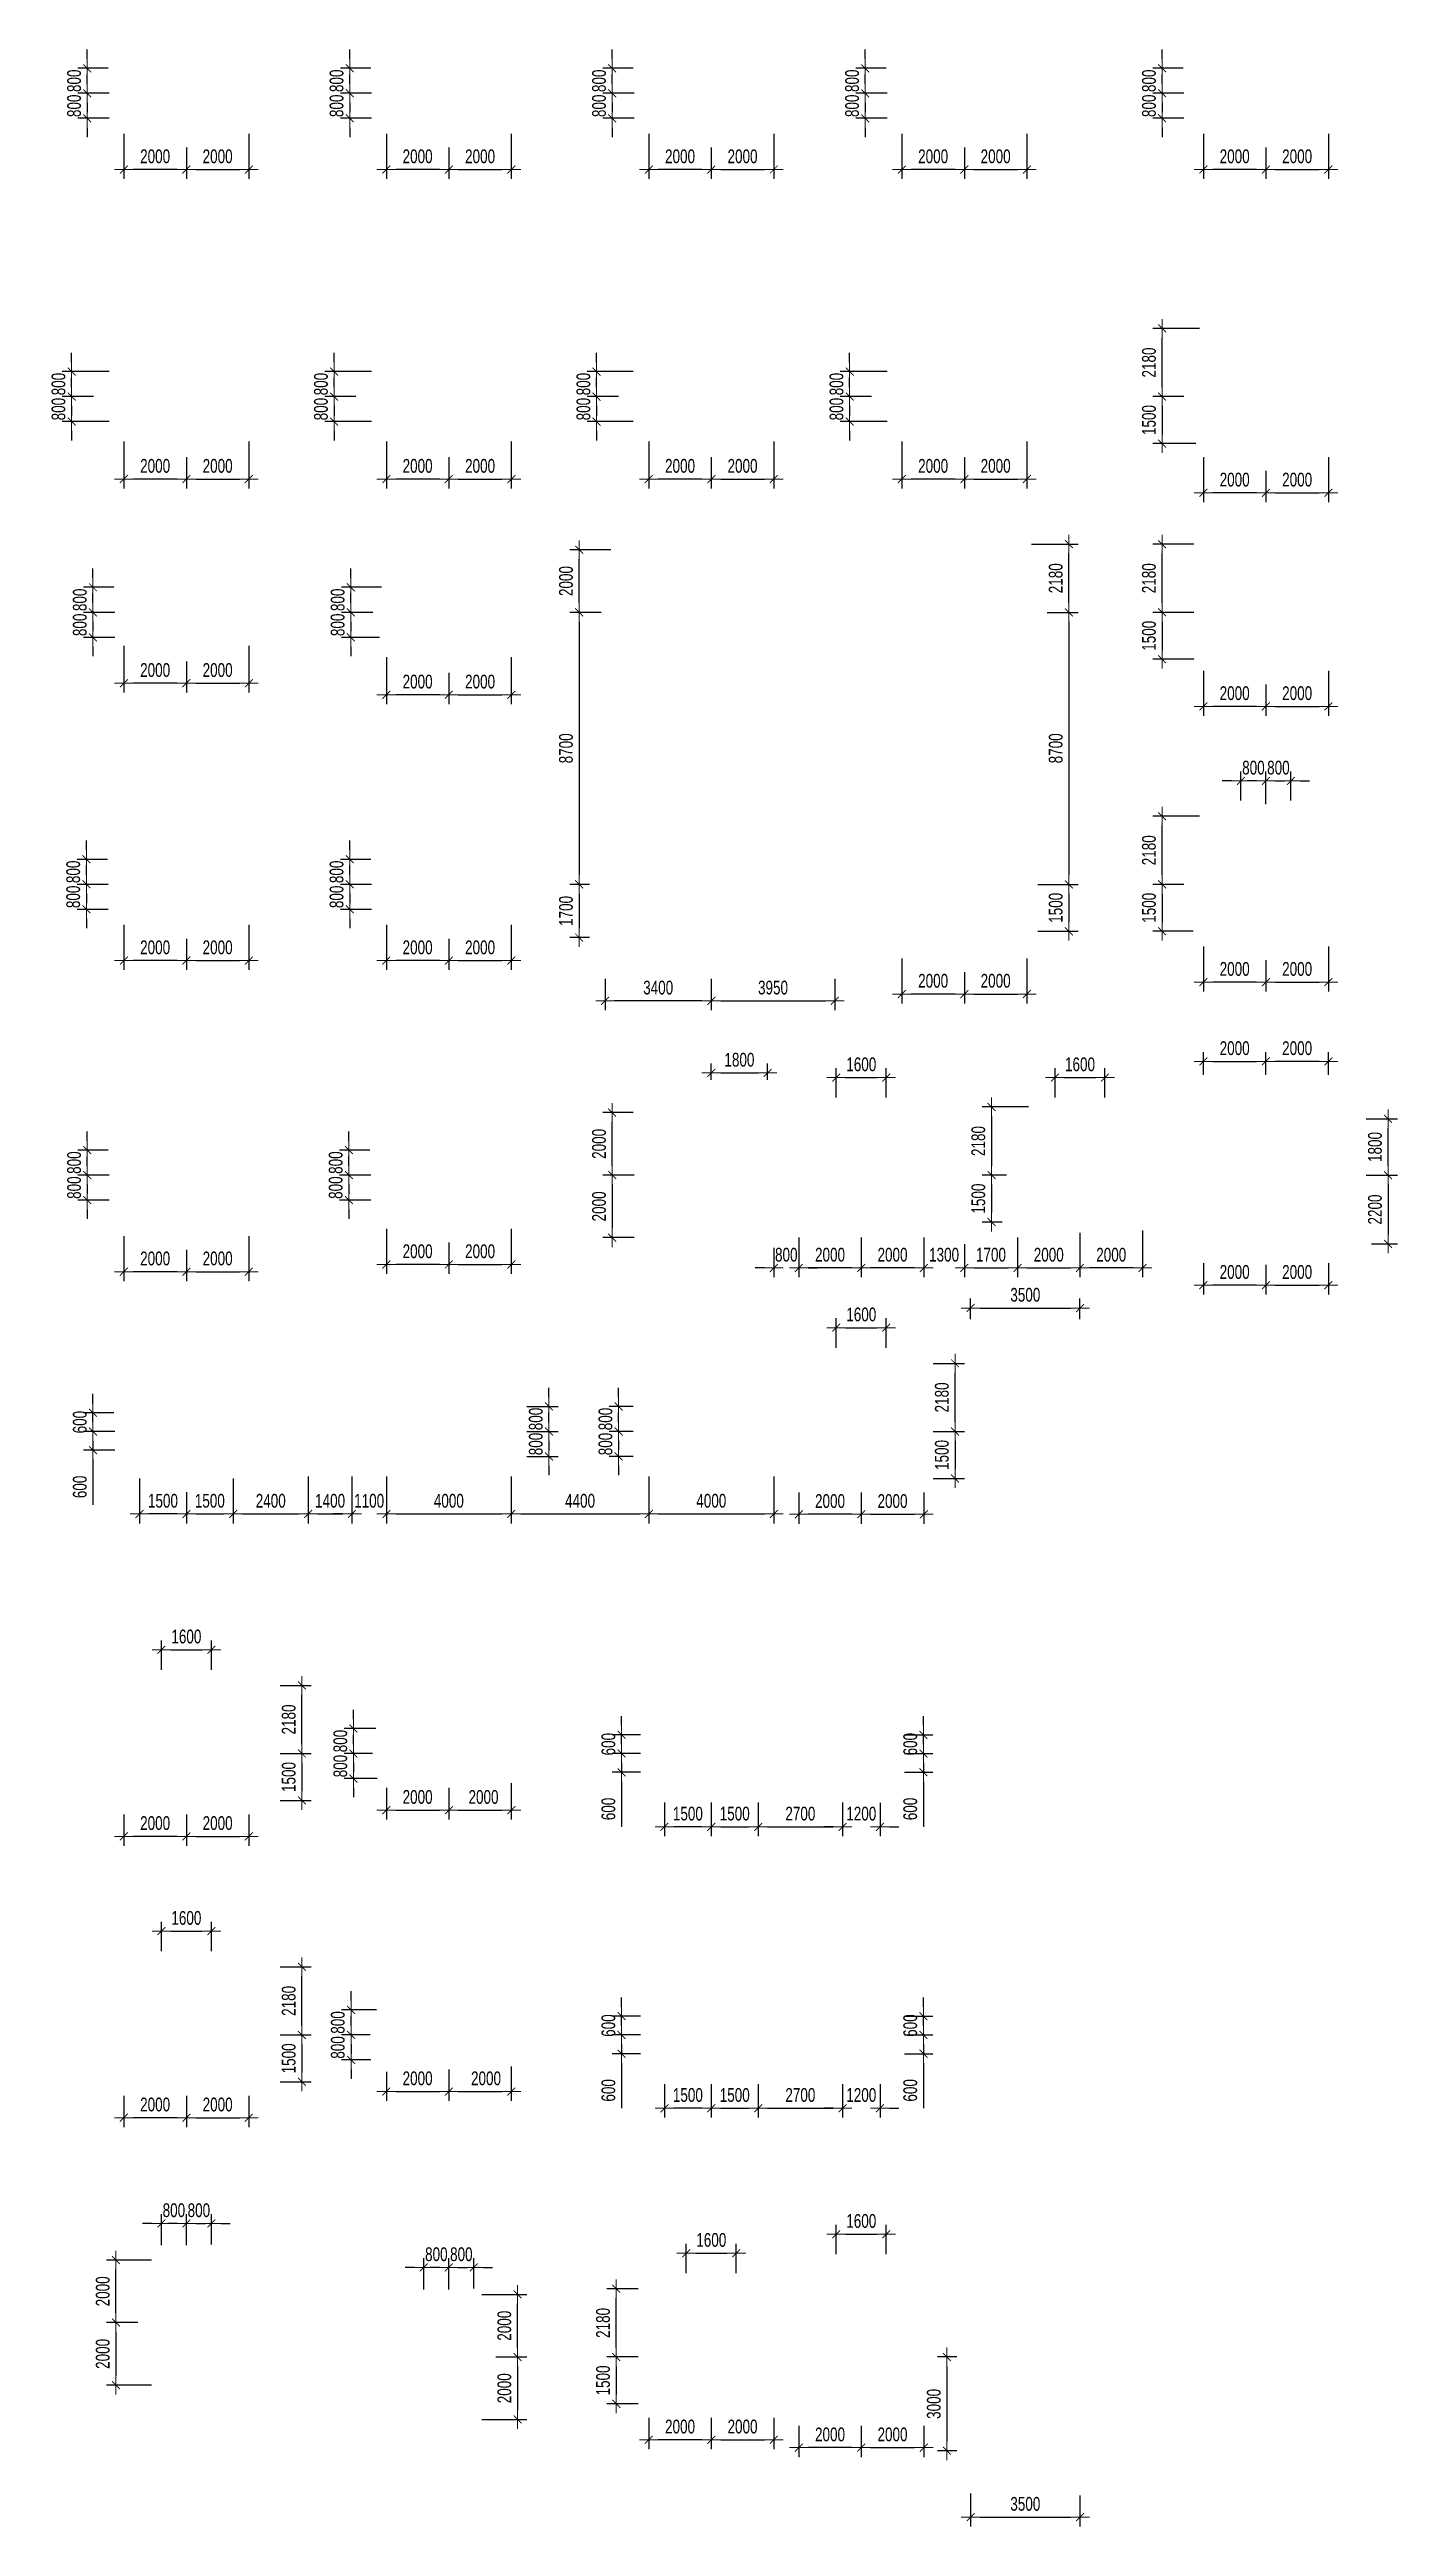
# Model space of a CAD drawing. Header units: millimetres. Extents: x -259680 to 389590, y -106473 to 139263.
# Drawn here: x 101419 to 144561, y 3480 to 82700 of the extents above; entities that cross this region are included whole.
import ezdxf

# ---------------------------------------------------------------- set-up
doc = ezdxf.new("R2010")
doc.units = ezdxf.units.MM
doc.layers.get('Defpoints').update_dxf_attribs({"color": 151, "lineweight": 9})
doc.layers.add('NDC_S_DIM', color=1, linetype='Continuous', lineweight=15)
doc.styles.add('NDC_DIM', font='', dxfattribs={"width": 0.75})
doc.styles.get('NDC_DIM').set_extended_font_data('Dotum')
doc.dimstyles.new('NDC_dim_200', dxfattribs={"dimscale": 200, "dimtxt": 2.2, "dimasz": 1.5, "dimexe": 1.5, "dimexo": 2.5, "dimgap": 1, "dimtad": 1, "dimdec": 0, "dimzin": 0, "dimdsep": 46, "dimtxsty": 'NDC_DIM', "dimblk": 'DIMMARK', "dimcen": 0.09, "dimdle": 1.2, "dimclrd": 1, "dimclre": 1, "dimclrt": 3, "dimadec": 0, "dimazin": 0, "dimtfac": 1, "dimtdec": 0, "dimtix": 1, "dimtofl": 0, "dimtmove": 0, "dimatfit": 3, "dimfxl": 6, "dimfxlon": 1, "dimtolj": 1, "dimtzin": 0, "dimarcsym": 0})

msp = doc.modelspace()

# ---------------------------------------------------------------- blocks, each defined once
blk = doc.blocks.new('DIMMARK')
at = {"layer": 'NDC_S_DIM', "color": 1}
blk.add_line((-1.5, 0), (1, 0), dxfattribs=at)
at = {"layer": 'NDC_S_DIM', "color": 2, "const_width": 0.1}
blk.add_lwpolyline([(-0.42, -0.42), (0.42, 0.42)], dxfattribs=at)
blk = doc.blocks.new('*D890')
at = {"layer": 'Defpoints', "color": 0, "ltscale": 100, "transparency": 16777216}
for p in [(134400, 42450), (130900, 41590), (134400, 41590)]:
    blk.add_point(p, dxfattribs=at)
at = {"layer": 'NDC_S_DIM', "color": 1, "lineweight": -2, "ltscale": 100, "transparency": 16777216}
for p, q in [((130900, 42090), (130900, 42750)), ((131200, 42450), (134100, 42450)), ((134400, 42090), (134400, 42750))]:
    blk.add_line(p, q, dxfattribs=at)
at = {"layer": 'NDC_S_DIM', "color": 1, "lineweight": -2, "ltscale": 100, "transparency": 16777216, "xscale": 300, "yscale": 300, "zscale": 300, "rotation": 180}
blk.add_blockref('DIMMARK', (130900, 42450), dxfattribs=at)
at = {"layer": 'NDC_S_DIM', "color": 1, "lineweight": -2, "ltscale": 100, "transparency": 16777216, "xscale": 300, "yscale": 300, "zscale": 300}
blk.add_blockref('DIMMARK', (134400, 42450), dxfattribs=at)
at = {"layer": 'NDC_S_DIM', "color": 3, "ltscale": 100, "transparency": 16777216, "insert": (132650, 42870), "char_height": 440, "attachment_point": 5, "style": 'NDC_DIM'}
blk.add_mtext('\\A1;3500', dxfattribs=at)
blk = doc.blocks.new('*D891')
at = {"layer": 'Defpoints', "color": 0, "ltscale": 100, "transparency": 16777216}
for p in [(130900, 5029), (134400, 4966), (134400, 3780)]:
    blk.add_point(p, dxfattribs=at)
at = {"layer": 'NDC_S_DIM', "color": 1, "lineweight": -2, "ltscale": 100, "transparency": 16777216}
for p, q in [((130900, 4529), (130900, 3480)), ((134400, 4466), (134400, 3480)), ((131200, 3780), (134100, 3780))]:
    blk.add_line(p, q, dxfattribs=at)
at = {"layer": 'NDC_S_DIM', "color": 1, "lineweight": -2, "ltscale": 100, "transparency": 16777216, "xscale": 300, "yscale": 300, "zscale": 300, "rotation": 180}
blk.add_blockref('DIMMARK', (130900, 3780), dxfattribs=at)
at = {"layer": 'NDC_S_DIM', "color": 1, "lineweight": -2, "ltscale": 100, "transparency": 16777216, "xscale": 300, "yscale": 300, "zscale": 300}
blk.add_blockref('DIMMARK', (134400, 3780), dxfattribs=at)
at = {"layer": 'NDC_S_DIM', "color": 3, "ltscale": 100, "transparency": 16777216, "insert": (132650, 4200), "char_height": 440, "attachment_point": 5, "style": 'NDC_DIM'}
blk.add_mtext('\\A1;3500', dxfattribs=at)
blk = doc.blocks.new('*D892')
at = {"layer": 'Defpoints', "color": 0, "ltscale": 100, "transparency": 16777216}
for p in [(130963, 8900), (130142, 5900), (130963, 5900)]:
    blk.add_point(p, dxfattribs=at)
at = {"layer": 'NDC_S_DIM', "color": 1, "lineweight": -2, "ltscale": 100, "transparency": 16777216}
for p, q in [((130463, 8900), (129842, 8900)), ((130142, 8600), (130142, 6200)), ((130463, 5900), (129842, 5900))]:
    blk.add_line(p, q, dxfattribs=at)
at = {"layer": 'NDC_S_DIM', "color": 1, "lineweight": -2, "ltscale": 100, "transparency": 16777216, "xscale": 300, "yscale": 300, "zscale": 300}
for p, rotation in [((130142, 8900), 90), ((130142, 5900), 270)]:
    blk.add_blockref('DIMMARK', p, dxfattribs=dict(at, rotation=rotation))
at = {"layer": 'NDC_S_DIM', "color": 3, "ltscale": 100, "transparency": 16777216, "insert": (129722, 7400), "char_height": 440, "attachment_point": 5, "rotation": 90, "style": 'NDC_DIM'}
blk.add_mtext('\\A1;3000', dxfattribs=at)
blk = doc.blocks.new('*D672')
at = {"layer": 'Defpoints', "color": 0, "ltscale": 100, "transparency": 16777216}
for p in [(105800, 54762), (107800, 55200), (107800, 53562)]:
    blk.add_point(p, dxfattribs=at)
at = {"layer": 'NDC_S_DIM', "color": 1, "lineweight": -2, "ltscale": 100, "transparency": 16777216}
for p, q in [((107800, 54700), (107800, 53262)), ((105800, 54262), (105800, 53262)), ((106100, 53562), (107500, 53562))]:
    blk.add_line(p, q, dxfattribs=at)
at = {"layer": 'NDC_S_DIM', "color": 1, "lineweight": -2, "ltscale": 100, "transparency": 16777216, "xscale": 300, "yscale": 300, "zscale": 300, "rotation": 180}
blk.add_blockref('DIMMARK', (105800, 53562), dxfattribs=at)
at = {"layer": 'NDC_S_DIM', "color": 1, "lineweight": -2, "ltscale": 100, "transparency": 16777216, "xscale": 300, "yscale": 300, "zscale": 300}
blk.add_blockref('DIMMARK', (107800, 53562), dxfattribs=at)
at = {"layer": 'NDC_S_DIM', "color": 3, "ltscale": 100, "transparency": 16777216, "insert": (106800, 53982), "char_height": 440, "attachment_point": 5, "style": 'NDC_DIM'}
blk.add_mtext('\\A1;2000', dxfattribs=at)
blk = doc.blocks.new('*D673')
at = {"layer": 'Defpoints', "color": 0, "ltscale": 100, "transparency": 16777216}
for p in [(103800, 55200), (105800, 54762), (103800, 53562)]:
    blk.add_point(p, dxfattribs=at)
at = {"layer": 'NDC_S_DIM', "color": 1, "lineweight": -2, "ltscale": 100, "transparency": 16777216}
for p, q in [((103800, 54700), (103800, 53262)), ((105800, 54262), (105800, 53262)), ((105500, 53562), (104100, 53562))]:
    blk.add_line(p, q, dxfattribs=at)
at = {"layer": 'NDC_S_DIM', "color": 1, "lineweight": -2, "ltscale": 100, "transparency": 16777216, "xscale": 300, "yscale": 300, "zscale": 300, "rotation": 180}
blk.add_blockref('DIMMARK', (103800, 53562), dxfattribs=at)
at = {"layer": 'NDC_S_DIM', "color": 1, "lineweight": -2, "ltscale": 100, "transparency": 16777216, "xscale": 300, "yscale": 300, "zscale": 300}
blk.add_blockref('DIMMARK', (105800, 53562), dxfattribs=at)
at = {"layer": 'NDC_S_DIM', "color": 3, "ltscale": 100, "transparency": 16777216, "insert": (104800, 53982), "char_height": 440, "attachment_point": 5, "style": 'NDC_DIM'}
blk.add_mtext('\\A1;2000', dxfattribs=at)
blk = doc.blocks.new('*D674')
at = {"layer": 'Defpoints', "color": 0, "ltscale": 100, "transparency": 16777216}
for p in [(103800, 56000), (102600, 55200), (103800, 55200)]:
    blk.add_point(p, dxfattribs=at)
at = {"layer": 'NDC_S_DIM', "color": 1, "lineweight": -2, "ltscale": 100, "transparency": 16777216}
for p, q in [((102600, 56300), (102600, 56600)), ((103300, 56000), (102300, 56000)), ((103300, 55200), (102300, 55200)), ((102600, 54900), (102600, 54600))]:
    blk.add_line(p, q, dxfattribs=at)
at = {"layer": 'NDC_S_DIM', "color": 1, "lineweight": -2, "ltscale": 100, "transparency": 16777216, "xscale": 300, "yscale": 300, "zscale": 300}
for p, rotation in [((102600, 56000), 270), ((102600, 55200), 90)]:
    blk.add_blockref('DIMMARK', p, dxfattribs=dict(at, rotation=rotation))
at = {"layer": 'NDC_S_DIM', "color": 3, "ltscale": 100, "transparency": 16777216, "insert": (102180, 55600), "char_height": 440, "attachment_point": 5, "rotation": 90, "style": 'NDC_DIM'}
blk.add_mtext('\\A1;800', dxfattribs=at)
blk = doc.blocks.new('*D675')
at = {"layer": 'Defpoints', "color": 0, "ltscale": 100, "transparency": 16777216}
for p in [(102600, 56800), (103772, 56800), (103800, 56000)]:
    blk.add_point(p, dxfattribs=at)
at = {"layer": 'NDC_S_DIM', "color": 1, "lineweight": -2, "ltscale": 100, "transparency": 16777216}
for p, q in [((102600, 57100), (102600, 57400)), ((103272, 56800), (102300, 56800)), ((103300, 56000), (102300, 56000)), ((102600, 55700), (102600, 55400))]:
    blk.add_line(p, q, dxfattribs=at)
at = {"layer": 'NDC_S_DIM', "color": 1, "lineweight": -2, "ltscale": 100, "transparency": 16777216, "xscale": 300, "yscale": 300, "zscale": 300}
for p, rotation in [((102600, 56800), 270), ((102600, 56000), 90)]:
    blk.add_blockref('DIMMARK', p, dxfattribs=dict(at, rotation=rotation))
at = {"layer": 'NDC_S_DIM', "color": 3, "ltscale": 100, "transparency": 16777216, "insert": (102180, 56400), "char_height": 440, "attachment_point": 5, "rotation": 90, "style": 'NDC_DIM'}
blk.add_mtext('\\A1;800', dxfattribs=at)
blk = doc.blocks.new('*D676')
at = {"layer": 'Defpoints', "color": 0, "ltscale": 100, "transparency": 16777216}
for p in [(114200, 54762), (116200, 55200), (116200, 53562)]:
    blk.add_point(p, dxfattribs=at)
at = {"layer": 'NDC_S_DIM', "color": 1, "lineweight": -2, "ltscale": 100, "transparency": 16777216}
for p, q in [((116200, 54700), (116200, 53262)), ((114200, 54262), (114200, 53262)), ((114500, 53562), (115900, 53562))]:
    blk.add_line(p, q, dxfattribs=at)
at = {"layer": 'NDC_S_DIM', "color": 1, "lineweight": -2, "ltscale": 100, "transparency": 16777216, "xscale": 300, "yscale": 300, "zscale": 300, "rotation": 180}
blk.add_blockref('DIMMARK', (114200, 53562), dxfattribs=at)
at = {"layer": 'NDC_S_DIM', "color": 1, "lineweight": -2, "ltscale": 100, "transparency": 16777216, "xscale": 300, "yscale": 300, "zscale": 300}
blk.add_blockref('DIMMARK', (116200, 53562), dxfattribs=at)
at = {"layer": 'NDC_S_DIM', "color": 3, "ltscale": 100, "transparency": 16777216, "insert": (115200, 53982), "char_height": 440, "attachment_point": 5, "style": 'NDC_DIM'}
blk.add_mtext('\\A1;2000', dxfattribs=at)
blk = doc.blocks.new('*D659')
at = {"layer": 'Defpoints', "color": 0, "ltscale": 100, "transparency": 16777216}
for p in [(112200, 55200), (114200, 54762), (112200, 53562)]:
    blk.add_point(p, dxfattribs=at)
at = {"layer": 'NDC_S_DIM', "color": 1, "lineweight": -2, "ltscale": 100, "transparency": 16777216}
for p, q in [((112200, 54700), (112200, 53262)), ((114200, 54262), (114200, 53262)), ((113900, 53562), (112500, 53562))]:
    blk.add_line(p, q, dxfattribs=at)
at = {"layer": 'NDC_S_DIM', "color": 1, "lineweight": -2, "ltscale": 100, "transparency": 16777216, "xscale": 300, "yscale": 300, "zscale": 300, "rotation": 180}
blk.add_blockref('DIMMARK', (112200, 53562), dxfattribs=at)
at = {"layer": 'NDC_S_DIM', "color": 1, "lineweight": -2, "ltscale": 100, "transparency": 16777216, "xscale": 300, "yscale": 300, "zscale": 300}
blk.add_blockref('DIMMARK', (114200, 53562), dxfattribs=at)
at = {"layer": 'NDC_S_DIM', "color": 3, "ltscale": 100, "transparency": 16777216, "insert": (113200, 53982), "char_height": 440, "attachment_point": 5, "style": 'NDC_DIM'}
blk.add_mtext('\\A1;2000', dxfattribs=at)
blk = doc.blocks.new('*D660')
at = {"layer": 'Defpoints', "color": 0, "ltscale": 100, "transparency": 16777216}
for p in [(112228, 56000), (111028, 55200), (112228, 55200)]:
    blk.add_point(p, dxfattribs=at)
at = {"layer": 'NDC_S_DIM', "color": 1, "lineweight": -2, "ltscale": 100, "transparency": 16777216}
for p, q in [((111028, 56300), (111028, 56600)), ((111728, 56000), (110728, 56000)), ((111728, 55200), (110728, 55200)), ((111028, 54900), (111028, 54600))]:
    blk.add_line(p, q, dxfattribs=at)
at = {"layer": 'NDC_S_DIM', "color": 1, "lineweight": -2, "ltscale": 100, "transparency": 16777216, "xscale": 300, "yscale": 300, "zscale": 300}
for p, rotation in [((111028, 56000), 270), ((111028, 55200), 90)]:
    blk.add_blockref('DIMMARK', p, dxfattribs=dict(at, rotation=rotation))
at = {"layer": 'NDC_S_DIM', "color": 3, "ltscale": 100, "transparency": 16777216, "insert": (110608, 55600), "char_height": 440, "attachment_point": 5, "rotation": 90, "style": 'NDC_DIM'}
blk.add_mtext('\\A1;800', dxfattribs=at)
blk = doc.blocks.new('*D661')
at = {"layer": 'Defpoints', "color": 0, "ltscale": 100, "transparency": 16777216}
for p in [(111028, 56800), (112200, 56800), (112228, 56000)]:
    blk.add_point(p, dxfattribs=at)
at = {"layer": 'NDC_S_DIM', "color": 1, "lineweight": -2, "ltscale": 100, "transparency": 16777216}
for p, q in [((111028, 57100), (111028, 57400)), ((111700, 56800), (110728, 56800)), ((111728, 56000), (110728, 56000)), ((111028, 55700), (111028, 55400))]:
    blk.add_line(p, q, dxfattribs=at)
at = {"layer": 'NDC_S_DIM', "color": 1, "lineweight": -2, "ltscale": 100, "transparency": 16777216, "xscale": 300, "yscale": 300, "zscale": 300}
for p, rotation in [((111028, 56800), 270), ((111028, 56000), 90)]:
    blk.add_blockref('DIMMARK', p, dxfattribs=dict(at, rotation=rotation))
at = {"layer": 'NDC_S_DIM', "color": 3, "ltscale": 100, "transparency": 16777216, "insert": (110608, 56400), "char_height": 440, "attachment_point": 5, "rotation": 90, "style": 'NDC_DIM'}
blk.add_mtext('\\A1;800', dxfattribs=at)
blk = doc.blocks.new('*D677')
at = {"layer": 'Defpoints', "color": 0, "ltscale": 100, "transparency": 16777216}
for p in [(132700, 54131), (130700, 53692), (132700, 52492)]:
    blk.add_point(p, dxfattribs=at)
at = {"layer": 'NDC_S_DIM', "color": 1, "lineweight": -2, "ltscale": 100, "transparency": 16777216}
for p, q in [((130700, 53192), (130700, 52192)), ((132700, 53631), (132700, 52192)), ((131000, 52492), (132400, 52492))]:
    blk.add_line(p, q, dxfattribs=at)
at = {"layer": 'NDC_S_DIM', "color": 1, "lineweight": -2, "ltscale": 100, "transparency": 16777216, "xscale": 300, "yscale": 300, "zscale": 300, "rotation": 180}
blk.add_blockref('DIMMARK', (130700, 52492), dxfattribs=at)
at = {"layer": 'NDC_S_DIM', "color": 1, "lineweight": -2, "ltscale": 100, "transparency": 16777216, "xscale": 300, "yscale": 300, "zscale": 300}
blk.add_blockref('DIMMARK', (132700, 52492), dxfattribs=at)
at = {"layer": 'NDC_S_DIM', "color": 3, "ltscale": 100, "transparency": 16777216, "insert": (131700, 52913), "char_height": 440, "attachment_point": 5, "style": 'NDC_DIM'}
blk.add_mtext('\\A1;2000', dxfattribs=at)
blk = doc.blocks.new('*D678')
at = {"layer": 'Defpoints', "color": 0, "ltscale": 100, "transparency": 16777216}
for p in [(128700, 54131), (130700, 53692), (128700, 52492)]:
    blk.add_point(p, dxfattribs=at)
at = {"layer": 'NDC_S_DIM', "color": 1, "lineweight": -2, "ltscale": 100, "transparency": 16777216}
for p, q in [((128700, 53631), (128700, 52192)), ((130700, 53192), (130700, 52192)), ((130400, 52492), (129000, 52492))]:
    blk.add_line(p, q, dxfattribs=at)
at = {"layer": 'NDC_S_DIM', "color": 1, "lineweight": -2, "ltscale": 100, "transparency": 16777216, "xscale": 300, "yscale": 300, "zscale": 300, "rotation": 180}
blk.add_blockref('DIMMARK', (128700, 52492), dxfattribs=at)
at = {"layer": 'NDC_S_DIM', "color": 1, "lineweight": -2, "ltscale": 100, "transparency": 16777216, "xscale": 300, "yscale": 300, "zscale": 300}
blk.add_blockref('DIMMARK', (130700, 52492), dxfattribs=at)
at = {"layer": 'NDC_S_DIM', "color": 3, "ltscale": 100, "transparency": 16777216, "insert": (129700, 52913), "char_height": 440, "attachment_point": 5, "style": 'NDC_DIM'}
blk.add_mtext('\\A1;2000', dxfattribs=at)
blk = doc.blocks.new('*D679')
at = {"layer": 'Defpoints', "color": 0, "ltscale": 100, "transparency": 16777216}
for p in [(132553, 56000), (132553, 54500), (134045, 54500)]:
    blk.add_point(p, dxfattribs=at)
at = {"layer": 'NDC_S_DIM', "color": 1, "lineweight": -2, "ltscale": 100, "transparency": 16777216}
for p, q in [((133053, 56000), (134345, 56000)), ((134045, 55700), (134045, 54800)), ((133053, 54500), (134345, 54500))]:
    blk.add_line(p, q, dxfattribs=at)
at = {"layer": 'NDC_S_DIM', "color": 1, "lineweight": -2, "ltscale": 100, "transparency": 16777216, "xscale": 300, "yscale": 300, "zscale": 300}
for p, rotation in [((134045, 56000), 90), ((134045, 54500), 270)]:
    blk.add_blockref('DIMMARK', p, dxfattribs=dict(at, rotation=rotation))
at = {"layer": 'NDC_S_DIM', "color": 3, "ltscale": 100, "transparency": 16777216, "insert": (133625, 55250), "char_height": 440, "attachment_point": 5, "rotation": 90, "style": 'NDC_DIM'}
blk.add_mtext('\\A1;1500', dxfattribs=at)
blk = doc.blocks.new('*D680')
at = {"layer": 'Defpoints', "color": 0, "ltscale": 100, "transparency": 16777216}
for p in [(140350, 54072), (142350, 54510), (142350, 52872)]:
    blk.add_point(p, dxfattribs=at)
at = {"layer": 'NDC_S_DIM', "color": 1, "lineweight": -2, "ltscale": 100, "transparency": 16777216}
for p, q in [((142350, 54010), (142350, 52572)), ((140350, 53572), (140350, 52572)), ((140650, 52872), (142050, 52872))]:
    blk.add_line(p, q, dxfattribs=at)
at = {"layer": 'NDC_S_DIM', "color": 1, "lineweight": -2, "ltscale": 100, "transparency": 16777216, "xscale": 300, "yscale": 300, "zscale": 300, "rotation": 180}
blk.add_blockref('DIMMARK', (140350, 52872), dxfattribs=at)
at = {"layer": 'NDC_S_DIM', "color": 1, "lineweight": -2, "ltscale": 100, "transparency": 16777216, "xscale": 300, "yscale": 300, "zscale": 300}
blk.add_blockref('DIMMARK', (142350, 52872), dxfattribs=at)
at = {"layer": 'NDC_S_DIM', "color": 3, "ltscale": 100, "transparency": 16777216, "insert": (141350, 53292), "char_height": 440, "attachment_point": 5, "style": 'NDC_DIM'}
blk.add_mtext('\\A1;2000', dxfattribs=at)
blk = doc.blocks.new('*D681')
at = {"layer": 'Defpoints', "color": 0, "ltscale": 100, "transparency": 16777216}
for p in [(138350, 54510), (140350, 54072), (138350, 52872)]:
    blk.add_point(p, dxfattribs=at)
at = {"layer": 'NDC_S_DIM', "color": 1, "lineweight": -2, "ltscale": 100, "transparency": 16777216}
for p, q in [((138350, 54010), (138350, 52572)), ((140350, 53572), (140350, 52572)), ((140050, 52872), (138650, 52872))]:
    blk.add_line(p, q, dxfattribs=at)
at = {"layer": 'NDC_S_DIM', "color": 1, "lineweight": -2, "ltscale": 100, "transparency": 16777216, "xscale": 300, "yscale": 300, "zscale": 300, "rotation": 180}
blk.add_blockref('DIMMARK', (138350, 52872), dxfattribs=at)
at = {"layer": 'NDC_S_DIM', "color": 1, "lineweight": -2, "ltscale": 100, "transparency": 16777216, "xscale": 300, "yscale": 300, "zscale": 300}
blk.add_blockref('DIMMARK', (140350, 52872), dxfattribs=at)
at = {"layer": 'NDC_S_DIM', "color": 3, "ltscale": 100, "transparency": 16777216, "insert": (139350, 53292), "char_height": 440, "attachment_point": 5, "style": 'NDC_DIM'}
blk.add_mtext('\\A1;2000', dxfattribs=at)
blk = doc.blocks.new('*D682')
at = {"layer": 'Defpoints', "color": 0, "ltscale": 100, "transparency": 16777216}
for p in [(138228, 56000), (137028, 54500), (138520, 54500)]:
    blk.add_point(p, dxfattribs=at)
at = {"layer": 'NDC_S_DIM', "color": 1, "lineweight": -2, "ltscale": 100, "transparency": 16777216}
for p, q in [((137728, 56000), (136728, 56000)), ((137028, 55700), (137028, 54800)), ((138020, 54500), (136728, 54500))]:
    blk.add_line(p, q, dxfattribs=at)
at = {"layer": 'NDC_S_DIM', "color": 1, "lineweight": -2, "ltscale": 100, "transparency": 16777216, "xscale": 300, "yscale": 300, "zscale": 300}
for p, rotation in [((137028, 56000), 90), ((137028, 54500), 270)]:
    blk.add_blockref('DIMMARK', p, dxfattribs=dict(at, rotation=rotation))
at = {"layer": 'NDC_S_DIM', "color": 3, "ltscale": 100, "transparency": 16777216, "insert": (136608, 55250), "char_height": 440, "attachment_point": 5, "rotation": 90, "style": 'NDC_DIM'}
blk.add_mtext('\\A1;1500', dxfattribs=at)
blk = doc.blocks.new('*D683')
at = {"layer": 'Defpoints', "color": 0, "ltscale": 100, "transparency": 16777216}
for p in [(137028, 58180), (139660, 58180), (138228, 56000)]:
    blk.add_point(p, dxfattribs=at)
at = {"layer": 'NDC_S_DIM', "color": 1, "lineweight": -2, "ltscale": 100, "transparency": 16777216}
for p, q in [((138228, 58180), (136728, 58180)), ((137028, 56300), (137028, 57880)), ((137728, 56000), (136728, 56000))]:
    blk.add_line(p, q, dxfattribs=at)
at = {"layer": 'NDC_S_DIM', "color": 1, "lineweight": -2, "ltscale": 100, "transparency": 16777216, "xscale": 300, "yscale": 300, "zscale": 300}
for p, rotation in [((137028, 58180), 90), ((137028, 56000), 270)]:
    blk.add_blockref('DIMMARK', p, dxfattribs=dict(at, rotation=rotation))
at = {"layer": 'NDC_S_DIM', "color": 3, "ltscale": 100, "transparency": 16777216, "insert": (136608, 57090), "char_height": 440, "attachment_point": 5, "rotation": 90, "style": 'NDC_DIM'}
blk.add_mtext('\\A1;2180', dxfattribs=at)
blk = doc.blocks.new('*D536')
at = {"layer": 'Defpoints', "color": 0, "ltscale": 100, "transparency": 16777216}
for p in [(105800, 80062), (107800, 80500), (107800, 78862)]:
    blk.add_point(p, dxfattribs=at)
at = {"layer": 'NDC_S_DIM', "color": 1, "lineweight": -2, "ltscale": 100, "transparency": 16777216}
for p, q in [((105800, 79562), (105800, 78562)), ((107800, 80000), (107800, 78562)), ((106100, 78862), (107500, 78862))]:
    blk.add_line(p, q, dxfattribs=at)
at = {"layer": 'NDC_S_DIM', "color": 1, "lineweight": -2, "ltscale": 100, "transparency": 16777216, "xscale": 300, "yscale": 300, "zscale": 300, "rotation": 180}
blk.add_blockref('DIMMARK', (105800, 78862), dxfattribs=at)
at = {"layer": 'NDC_S_DIM', "color": 1, "lineweight": -2, "ltscale": 100, "transparency": 16777216, "xscale": 300, "yscale": 300, "zscale": 300}
blk.add_blockref('DIMMARK', (107800, 78862), dxfattribs=at)
at = {"layer": 'NDC_S_DIM', "color": 3, "ltscale": 100, "transparency": 16777216, "insert": (106800, 79282), "char_height": 440, "attachment_point": 5, "style": 'NDC_DIM'}
blk.add_mtext('\\A1;2000', dxfattribs=at)
blk = doc.blocks.new('*D537')
at = {"layer": 'Defpoints', "color": 0, "ltscale": 100, "transparency": 16777216}
for p in [(103800, 80500), (105800, 80062), (103800, 78862)]:
    blk.add_point(p, dxfattribs=at)
at = {"layer": 'NDC_S_DIM', "color": 1, "lineweight": -2, "ltscale": 100, "transparency": 16777216}
for p, q in [((103800, 80000), (103800, 78562)), ((105800, 79562), (105800, 78562)), ((105500, 78862), (104100, 78862))]:
    blk.add_line(p, q, dxfattribs=at)
at = {"layer": 'NDC_S_DIM', "color": 1, "lineweight": -2, "ltscale": 100, "transparency": 16777216, "xscale": 300, "yscale": 300, "zscale": 300, "rotation": 180}
blk.add_blockref('DIMMARK', (103800, 78862), dxfattribs=at)
at = {"layer": 'NDC_S_DIM', "color": 1, "lineweight": -2, "ltscale": 100, "transparency": 16777216, "xscale": 300, "yscale": 300, "zscale": 300}
blk.add_blockref('DIMMARK', (105800, 78862), dxfattribs=at)
at = {"layer": 'NDC_S_DIM', "color": 3, "ltscale": 100, "transparency": 16777216, "insert": (104800, 79282), "char_height": 440, "attachment_point": 5, "style": 'NDC_DIM'}
blk.add_mtext('\\A1;2000', dxfattribs=at)
blk = doc.blocks.new('*D538')
at = {"layer": 'Defpoints', "color": 0, "ltscale": 100, "transparency": 16777216}
for p in [(103828, 81300), (102628, 80500), (103828, 80500)]:
    blk.add_point(p, dxfattribs=at)
at = {"layer": 'NDC_S_DIM', "color": 1, "lineweight": -2, "ltscale": 100, "transparency": 16777216}
for p, q in [((102628, 81600), (102628, 81900)), ((103328, 81300), (102328, 81300)), ((103328, 80500), (102328, 80500)), ((102628, 80200), (102628, 79900))]:
    blk.add_line(p, q, dxfattribs=at)
at = {"layer": 'NDC_S_DIM', "color": 1, "lineweight": -2, "ltscale": 100, "transparency": 16777216, "xscale": 300, "yscale": 300, "zscale": 300}
for p, rotation in [((102628, 81300), 270), ((102628, 80500), 90)]:
    blk.add_blockref('DIMMARK', p, dxfattribs=dict(at, rotation=rotation))
at = {"layer": 'NDC_S_DIM', "color": 3, "ltscale": 100, "transparency": 16777216, "insert": (102208, 80900), "char_height": 440, "attachment_point": 5, "rotation": 90, "style": 'NDC_DIM'}
blk.add_mtext('\\A1;800', dxfattribs=at)
blk = doc.blocks.new('*D539')
at = {"layer": 'Defpoints', "color": 0, "ltscale": 100, "transparency": 16777216}
for p in [(102628, 82100), (103800, 82100), (103828, 81300)]:
    blk.add_point(p, dxfattribs=at)
at = {"layer": 'NDC_S_DIM', "color": 1, "lineweight": -2, "ltscale": 100, "transparency": 16777216}
for p, q in [((102628, 82400), (102628, 82700)), ((103300, 82100), (102328, 82100)), ((103328, 81300), (102328, 81300)), ((102628, 81000), (102628, 80700))]:
    blk.add_line(p, q, dxfattribs=at)
at = {"layer": 'NDC_S_DIM', "color": 1, "lineweight": -2, "ltscale": 100, "transparency": 16777216, "xscale": 300, "yscale": 300, "zscale": 300}
for p, rotation in [((102628, 82100), 270), ((102628, 81300), 90)]:
    blk.add_blockref('DIMMARK', p, dxfattribs=dict(at, rotation=rotation))
at = {"layer": 'NDC_S_DIM', "color": 3, "ltscale": 100, "transparency": 16777216, "insert": (102208, 81700), "char_height": 440, "attachment_point": 5, "rotation": 90, "style": 'NDC_DIM'}
blk.add_mtext('\\A1;800', dxfattribs=at)
blk = doc.blocks.new('*D540')
at = {"layer": 'Defpoints', "color": 0, "ltscale": 100, "transparency": 16777216}
for p in [(114200, 80062), (116200, 80500), (116200, 78862)]:
    blk.add_point(p, dxfattribs=at)
at = {"layer": 'NDC_S_DIM', "color": 1, "lineweight": -2, "ltscale": 100, "transparency": 16777216}
for p, q in [((114200, 79562), (114200, 78562)), ((116200, 80000), (116200, 78562)), ((114500, 78862), (115900, 78862))]:
    blk.add_line(p, q, dxfattribs=at)
at = {"layer": 'NDC_S_DIM', "color": 1, "lineweight": -2, "ltscale": 100, "transparency": 16777216, "xscale": 300, "yscale": 300, "zscale": 300, "rotation": 180}
blk.add_blockref('DIMMARK', (114200, 78862), dxfattribs=at)
at = {"layer": 'NDC_S_DIM', "color": 1, "lineweight": -2, "ltscale": 100, "transparency": 16777216, "xscale": 300, "yscale": 300, "zscale": 300}
blk.add_blockref('DIMMARK', (116200, 78862), dxfattribs=at)
at = {"layer": 'NDC_S_DIM', "color": 3, "ltscale": 100, "transparency": 16777216, "insert": (115200, 79282), "char_height": 440, "attachment_point": 5, "style": 'NDC_DIM'}
blk.add_mtext('\\A1;2000', dxfattribs=at)
blk = doc.blocks.new('*D541')
at = {"layer": 'Defpoints', "color": 0, "ltscale": 100, "transparency": 16777216}
for p in [(112200, 80500), (114200, 80062), (112200, 78862)]:
    blk.add_point(p, dxfattribs=at)
at = {"layer": 'NDC_S_DIM', "color": 1, "lineweight": -2, "ltscale": 100, "transparency": 16777216}
for p, q in [((112200, 80000), (112200, 78562)), ((114200, 79562), (114200, 78562)), ((113900, 78862), (112500, 78862))]:
    blk.add_line(p, q, dxfattribs=at)
at = {"layer": 'NDC_S_DIM', "color": 1, "lineweight": -2, "ltscale": 100, "transparency": 16777216, "xscale": 300, "yscale": 300, "zscale": 300, "rotation": 180}
blk.add_blockref('DIMMARK', (112200, 78862), dxfattribs=at)
at = {"layer": 'NDC_S_DIM', "color": 1, "lineweight": -2, "ltscale": 100, "transparency": 16777216, "xscale": 300, "yscale": 300, "zscale": 300}
blk.add_blockref('DIMMARK', (114200, 78862), dxfattribs=at)
at = {"layer": 'NDC_S_DIM', "color": 3, "ltscale": 100, "transparency": 16777216, "insert": (113200, 79282), "char_height": 440, "attachment_point": 5, "style": 'NDC_DIM'}
blk.add_mtext('\\A1;2000', dxfattribs=at)
blk = doc.blocks.new('*D542')
at = {"layer": 'Defpoints', "color": 0, "ltscale": 100, "transparency": 16777216}
for p in [(112228, 81300), (111028, 80500), (112228, 80500)]:
    blk.add_point(p, dxfattribs=at)
at = {"layer": 'NDC_S_DIM', "color": 1, "lineweight": -2, "ltscale": 100, "transparency": 16777216}
for p, q in [((111028, 81600), (111028, 81900)), ((111728, 81300), (110728, 81300)), ((111728, 80500), (110728, 80500)), ((111028, 80200), (111028, 79900))]:
    blk.add_line(p, q, dxfattribs=at)
at = {"layer": 'NDC_S_DIM', "color": 1, "lineweight": -2, "ltscale": 100, "transparency": 16777216, "xscale": 300, "yscale": 300, "zscale": 300}
for p, rotation in [((111028, 81300), 270), ((111028, 80500), 90)]:
    blk.add_blockref('DIMMARK', p, dxfattribs=dict(at, rotation=rotation))
at = {"layer": 'NDC_S_DIM', "color": 3, "ltscale": 100, "transparency": 16777216, "insert": (110608, 80900), "char_height": 440, "attachment_point": 5, "rotation": 90, "style": 'NDC_DIM'}
blk.add_mtext('\\A1;800', dxfattribs=at)
blk = doc.blocks.new('*D597')
at = {"layer": 'Defpoints', "color": 0, "ltscale": 100, "transparency": 16777216}
for p in [(111028, 82100), (112200, 82100), (112228, 81300)]:
    blk.add_point(p, dxfattribs=at)
at = {"layer": 'NDC_S_DIM', "color": 1, "lineweight": -2, "ltscale": 100, "transparency": 16777216}
for p, q in [((111028, 82400), (111028, 82700)), ((111700, 82100), (110728, 82100)), ((111728, 81300), (110728, 81300)), ((111028, 81000), (111028, 80700))]:
    blk.add_line(p, q, dxfattribs=at)
at = {"layer": 'NDC_S_DIM', "color": 1, "lineweight": -2, "ltscale": 100, "transparency": 16777216, "xscale": 300, "yscale": 300, "zscale": 300}
for p, rotation in [((111028, 82100), 270), ((111028, 81300), 90)]:
    blk.add_blockref('DIMMARK', p, dxfattribs=dict(at, rotation=rotation))
at = {"layer": 'NDC_S_DIM', "color": 3, "ltscale": 100, "transparency": 16777216, "insert": (110608, 81700), "char_height": 440, "attachment_point": 5, "rotation": 90, "style": 'NDC_DIM'}
blk.add_mtext('\\A1;800', dxfattribs=at)
blk = doc.blocks.new('*D598')
at = {"layer": 'Defpoints', "color": 0, "ltscale": 100, "transparency": 16777216}
for p in [(130700, 80062), (132700, 80500), (132700, 78862)]:
    blk.add_point(p, dxfattribs=at)
at = {"layer": 'NDC_S_DIM', "color": 1, "lineweight": -2, "ltscale": 100, "transparency": 16777216}
for p, q in [((130700, 79562), (130700, 78562)), ((132700, 80000), (132700, 78562)), ((131000, 78862), (132400, 78862))]:
    blk.add_line(p, q, dxfattribs=at)
at = {"layer": 'NDC_S_DIM', "color": 1, "lineweight": -2, "ltscale": 100, "transparency": 16777216, "xscale": 300, "yscale": 300, "zscale": 300, "rotation": 180}
blk.add_blockref('DIMMARK', (130700, 78862), dxfattribs=at)
at = {"layer": 'NDC_S_DIM', "color": 1, "lineweight": -2, "ltscale": 100, "transparency": 16777216, "xscale": 300, "yscale": 300, "zscale": 300}
blk.add_blockref('DIMMARK', (132700, 78862), dxfattribs=at)
at = {"layer": 'NDC_S_DIM', "color": 3, "ltscale": 100, "transparency": 16777216, "insert": (131700, 79282), "char_height": 440, "attachment_point": 5, "style": 'NDC_DIM'}
blk.add_mtext('\\A1;2000', dxfattribs=at)
blk = doc.blocks.new('*D599')
at = {"layer": 'Defpoints', "color": 0, "ltscale": 100, "transparency": 16777216}
for p in [(128700, 80500), (130700, 80062), (128700, 78862)]:
    blk.add_point(p, dxfattribs=at)
at = {"layer": 'NDC_S_DIM', "color": 1, "lineweight": -2, "ltscale": 100, "transparency": 16777216}
for p, q in [((128700, 80000), (128700, 78562)), ((130700, 79562), (130700, 78562)), ((130400, 78862), (129000, 78862))]:
    blk.add_line(p, q, dxfattribs=at)
at = {"layer": 'NDC_S_DIM', "color": 1, "lineweight": -2, "ltscale": 100, "transparency": 16777216, "xscale": 300, "yscale": 300, "zscale": 300, "rotation": 180}
blk.add_blockref('DIMMARK', (128700, 78862), dxfattribs=at)
at = {"layer": 'NDC_S_DIM', "color": 1, "lineweight": -2, "ltscale": 100, "transparency": 16777216, "xscale": 300, "yscale": 300, "zscale": 300}
blk.add_blockref('DIMMARK', (130700, 78862), dxfattribs=at)
at = {"layer": 'NDC_S_DIM', "color": 3, "ltscale": 100, "transparency": 16777216, "insert": (129700, 79282), "char_height": 440, "attachment_point": 5, "style": 'NDC_DIM'}
blk.add_mtext('\\A1;2000', dxfattribs=at)
blk = doc.blocks.new('*D600')
at = {"layer": 'Defpoints', "color": 0, "ltscale": 100, "transparency": 16777216}
for p in [(128728, 81300), (127528, 80500), (128728, 80500)]:
    blk.add_point(p, dxfattribs=at)
at = {"layer": 'NDC_S_DIM', "color": 1, "lineweight": -2, "ltscale": 100, "transparency": 16777216}
for p, q in [((127528, 81600), (127528, 81900)), ((128228, 81300), (127228, 81300)), ((128228, 80500), (127228, 80500)), ((127528, 80200), (127528, 79900))]:
    blk.add_line(p, q, dxfattribs=at)
at = {"layer": 'NDC_S_DIM', "color": 1, "lineweight": -2, "ltscale": 100, "transparency": 16777216, "xscale": 300, "yscale": 300, "zscale": 300}
for p, rotation in [((127528, 81300), 270), ((127528, 80500), 90)]:
    blk.add_blockref('DIMMARK', p, dxfattribs=dict(at, rotation=rotation))
at = {"layer": 'NDC_S_DIM', "color": 3, "ltscale": 100, "transparency": 16777216, "insert": (127108, 80900), "char_height": 440, "attachment_point": 5, "rotation": 90, "style": 'NDC_DIM'}
blk.add_mtext('\\A1;800', dxfattribs=at)
blk = doc.blocks.new('*D601')
at = {"layer": 'Defpoints', "color": 0, "ltscale": 100, "transparency": 16777216}
for p in [(127528, 82100), (128700, 82100), (128728, 81300)]:
    blk.add_point(p, dxfattribs=at)
at = {"layer": 'NDC_S_DIM', "color": 1, "lineweight": -2, "ltscale": 100, "transparency": 16777216}
for p, q in [((127528, 82400), (127528, 82700)), ((128200, 82100), (127228, 82100)), ((128228, 81300), (127228, 81300)), ((127528, 81000), (127528, 80700))]:
    blk.add_line(p, q, dxfattribs=at)
at = {"layer": 'NDC_S_DIM', "color": 1, "lineweight": -2, "ltscale": 100, "transparency": 16777216, "xscale": 300, "yscale": 300, "zscale": 300}
for p, rotation in [((127528, 82100), 270), ((127528, 81300), 90)]:
    blk.add_blockref('DIMMARK', p, dxfattribs=dict(at, rotation=rotation))
at = {"layer": 'NDC_S_DIM', "color": 3, "ltscale": 100, "transparency": 16777216, "insert": (127108, 81700), "char_height": 440, "attachment_point": 5, "rotation": 90, "style": 'NDC_DIM'}
blk.add_mtext('\\A1;800', dxfattribs=at)
blk = doc.blocks.new('*D602')
at = {"layer": 'Defpoints', "color": 0, "ltscale": 100, "transparency": 16777216}
for p in [(140350, 80062), (142350, 80500), (142350, 78862)]:
    blk.add_point(p, dxfattribs=at)
at = {"layer": 'NDC_S_DIM', "color": 1, "lineweight": -2, "ltscale": 100, "transparency": 16777216}
for p, q in [((140350, 79562), (140350, 78562)), ((142350, 80000), (142350, 78562)), ((140650, 78862), (142050, 78862))]:
    blk.add_line(p, q, dxfattribs=at)
at = {"layer": 'NDC_S_DIM', "color": 1, "lineweight": -2, "ltscale": 100, "transparency": 16777216, "xscale": 300, "yscale": 300, "zscale": 300, "rotation": 180}
blk.add_blockref('DIMMARK', (140350, 78862), dxfattribs=at)
at = {"layer": 'NDC_S_DIM', "color": 1, "lineweight": -2, "ltscale": 100, "transparency": 16777216, "xscale": 300, "yscale": 300, "zscale": 300}
blk.add_blockref('DIMMARK', (142350, 78862), dxfattribs=at)
at = {"layer": 'NDC_S_DIM', "color": 3, "ltscale": 100, "transparency": 16777216, "insert": (141350, 79282), "char_height": 440, "attachment_point": 5, "style": 'NDC_DIM'}
blk.add_mtext('\\A1;2000', dxfattribs=at)
blk = doc.blocks.new('*D603')
at = {"layer": 'Defpoints', "color": 0, "ltscale": 100, "transparency": 16777216}
for p in [(138350, 80500), (140350, 80062), (138350, 78862)]:
    blk.add_point(p, dxfattribs=at)
at = {"layer": 'NDC_S_DIM', "color": 1, "lineweight": -2, "ltscale": 100, "transparency": 16777216}
for p, q in [((138350, 80000), (138350, 78562)), ((140350, 79562), (140350, 78562)), ((140050, 78862), (138650, 78862))]:
    blk.add_line(p, q, dxfattribs=at)
at = {"layer": 'NDC_S_DIM', "color": 1, "lineweight": -2, "ltscale": 100, "transparency": 16777216, "xscale": 300, "yscale": 300, "zscale": 300, "rotation": 180}
blk.add_blockref('DIMMARK', (138350, 78862), dxfattribs=at)
at = {"layer": 'NDC_S_DIM', "color": 1, "lineweight": -2, "ltscale": 100, "transparency": 16777216, "xscale": 300, "yscale": 300, "zscale": 300}
blk.add_blockref('DIMMARK', (140350, 78862), dxfattribs=at)
at = {"layer": 'NDC_S_DIM', "color": 3, "ltscale": 100, "transparency": 16777216, "insert": (139350, 79282), "char_height": 440, "attachment_point": 5, "style": 'NDC_DIM'}
blk.add_mtext('\\A1;2000', dxfattribs=at)
blk = doc.blocks.new('*D604')
at = {"layer": 'Defpoints', "color": 0, "ltscale": 100, "transparency": 16777216}
for p in [(138228, 81300), (137028, 80500), (138228, 80500)]:
    blk.add_point(p, dxfattribs=at)
at = {"layer": 'NDC_S_DIM', "color": 1, "lineweight": -2, "ltscale": 100, "transparency": 16777216}
for p, q in [((137028, 81600), (137028, 81900)), ((137728, 81300), (136728, 81300)), ((137728, 80500), (136728, 80500)), ((137028, 80200), (137028, 79900))]:
    blk.add_line(p, q, dxfattribs=at)
at = {"layer": 'NDC_S_DIM', "color": 1, "lineweight": -2, "ltscale": 100, "transparency": 16777216, "xscale": 300, "yscale": 300, "zscale": 300}
for p, rotation in [((137028, 81300), 270), ((137028, 80500), 90)]:
    blk.add_blockref('DIMMARK', p, dxfattribs=dict(at, rotation=rotation))
at = {"layer": 'NDC_S_DIM', "color": 3, "ltscale": 100, "transparency": 16777216, "insert": (136608, 80900), "char_height": 440, "attachment_point": 5, "rotation": 90, "style": 'NDC_DIM'}
blk.add_mtext('\\A1;800', dxfattribs=at)
blk = doc.blocks.new('*D605')
at = {"layer": 'Defpoints', "color": 0, "ltscale": 100, "transparency": 16777216}
for p in [(137028, 82100), (138200, 82100), (138228, 81300)]:
    blk.add_point(p, dxfattribs=at)
at = {"layer": 'NDC_S_DIM', "color": 1, "lineweight": -2, "ltscale": 100, "transparency": 16777216}
for p, q in [((137028, 82400), (137028, 82700)), ((137700, 82100), (136728, 82100)), ((137728, 81300), (136728, 81300)), ((137028, 81000), (137028, 80700))]:
    blk.add_line(p, q, dxfattribs=at)
at = {"layer": 'NDC_S_DIM', "color": 1, "lineweight": -2, "ltscale": 100, "transparency": 16777216, "xscale": 300, "yscale": 300, "zscale": 300}
for p, rotation in [((137028, 82100), 270), ((137028, 81300), 90)]:
    blk.add_blockref('DIMMARK', p, dxfattribs=dict(at, rotation=rotation))
at = {"layer": 'NDC_S_DIM', "color": 3, "ltscale": 100, "transparency": 16777216, "insert": (136608, 81700), "char_height": 440, "attachment_point": 5, "rotation": 90, "style": 'NDC_DIM'}
blk.add_mtext('\\A1;800', dxfattribs=at)
blk = doc.blocks.new('*D583')
at = {"layer": 'Defpoints', "color": 0, "ltscale": 100, "transparency": 16777216}
for p in [(140350, 69722), (142350, 70160), (142350, 68522)]:
    blk.add_point(p, dxfattribs=at)
at = {"layer": 'NDC_S_DIM', "color": 1, "lineweight": -2, "ltscale": 100, "transparency": 16777216}
for p, q in [((140350, 69222), (140350, 68222)), ((142350, 69660), (142350, 68222)), ((140650, 68522), (142050, 68522))]:
    blk.add_line(p, q, dxfattribs=at)
at = {"layer": 'NDC_S_DIM', "color": 1, "lineweight": -2, "ltscale": 100, "transparency": 16777216, "xscale": 300, "yscale": 300, "zscale": 300, "rotation": 180}
blk.add_blockref('DIMMARK', (140350, 68522), dxfattribs=at)
at = {"layer": 'NDC_S_DIM', "color": 1, "lineweight": -2, "ltscale": 100, "transparency": 16777216, "xscale": 300, "yscale": 300, "zscale": 300}
blk.add_blockref('DIMMARK', (142350, 68522), dxfattribs=at)
at = {"layer": 'NDC_S_DIM', "color": 3, "ltscale": 100, "transparency": 16777216, "insert": (141350, 68942), "char_height": 440, "attachment_point": 5, "style": 'NDC_DIM'}
blk.add_mtext('\\A1;2000', dxfattribs=at)
blk = doc.blocks.new('*D584')
at = {"layer": 'Defpoints', "color": 0, "ltscale": 100, "transparency": 16777216}
for p in [(138350, 70160), (140350, 69722), (138350, 68522)]:
    blk.add_point(p, dxfattribs=at)
at = {"layer": 'NDC_S_DIM', "color": 1, "lineweight": -2, "ltscale": 100, "transparency": 16777216}
for p, q in [((138350, 69660), (138350, 68222)), ((140350, 69222), (140350, 68222)), ((140050, 68522), (138650, 68522))]:
    blk.add_line(p, q, dxfattribs=at)
at = {"layer": 'NDC_S_DIM', "color": 1, "lineweight": -2, "ltscale": 100, "transparency": 16777216, "xscale": 300, "yscale": 300, "zscale": 300, "rotation": 180}
blk.add_blockref('DIMMARK', (138350, 68522), dxfattribs=at)
at = {"layer": 'NDC_S_DIM', "color": 1, "lineweight": -2, "ltscale": 100, "transparency": 16777216, "xscale": 300, "yscale": 300, "zscale": 300}
blk.add_blockref('DIMMARK', (140350, 68522), dxfattribs=at)
at = {"layer": 'NDC_S_DIM', "color": 3, "ltscale": 100, "transparency": 16777216, "insert": (139350, 68942), "char_height": 440, "attachment_point": 5, "style": 'NDC_DIM'}
blk.add_mtext('\\A1;2000', dxfattribs=at)
blk = doc.blocks.new('*D585')
at = {"layer": 'Defpoints', "color": 0, "ltscale": 100, "transparency": 16777216}
for p in [(138228, 71600), (137028, 70100), (138610, 70100)]:
    blk.add_point(p, dxfattribs=at)
at = {"layer": 'NDC_S_DIM', "color": 1, "lineweight": -2, "ltscale": 100, "transparency": 16777216}
for p, q in [((137728, 71600), (136728, 71600)), ((137028, 71300), (137028, 70400)), ((138110, 70100), (136728, 70100))]:
    blk.add_line(p, q, dxfattribs=at)
at = {"layer": 'NDC_S_DIM', "color": 1, "lineweight": -2, "ltscale": 100, "transparency": 16777216, "xscale": 300, "yscale": 300, "zscale": 300}
for p, rotation in [((137028, 71600), 90), ((137028, 70100), 270)]:
    blk.add_blockref('DIMMARK', p, dxfattribs=dict(at, rotation=rotation))
at = {"layer": 'NDC_S_DIM', "color": 3, "ltscale": 100, "transparency": 16777216, "insert": (136608, 70850), "char_height": 440, "attachment_point": 5, "rotation": 90, "style": 'NDC_DIM'}
blk.add_mtext('\\A1;1500', dxfattribs=at)
blk = doc.blocks.new('*D586')
at = {"layer": 'Defpoints', "color": 0, "ltscale": 100, "transparency": 16777216}
for p in [(137028, 73780), (139550, 73780), (138228, 71600)]:
    blk.add_point(p, dxfattribs=at)
at = {"layer": 'NDC_S_DIM', "color": 1, "lineweight": -2, "ltscale": 100, "transparency": 16777216}
for p, q in [((138228, 73780), (136728, 73780)), ((137028, 71900), (137028, 73480)), ((137728, 71600), (136728, 71600))]:
    blk.add_line(p, q, dxfattribs=at)
at = {"layer": 'NDC_S_DIM', "color": 1, "lineweight": -2, "ltscale": 100, "transparency": 16777216, "xscale": 300, "yscale": 300, "zscale": 300}
for p, rotation in [((137028, 73780), 90), ((137028, 71600), 270)]:
    blk.add_blockref('DIMMARK', p, dxfattribs=dict(at, rotation=rotation))
at = {"layer": 'NDC_S_DIM', "color": 3, "ltscale": 100, "transparency": 16777216, "insert": (136608, 72690), "char_height": 440, "attachment_point": 5, "rotation": 90, "style": 'NDC_DIM'}
blk.add_mtext('\\A1;2180', dxfattribs=at)
blk = doc.blocks.new('*D548')
at = {"layer": 'Defpoints', "color": 0, "ltscale": 100, "transparency": 16777216}
for p in [(140350, 62892), (142350, 63330), (142350, 61692)]:
    blk.add_point(p, dxfattribs=at)
at = {"layer": 'NDC_S_DIM', "color": 1, "lineweight": -2, "ltscale": 100, "transparency": 16777216}
for p, q in [((142350, 62830), (142350, 61392)), ((140350, 62392), (140350, 61392)), ((140650, 61692), (142050, 61692))]:
    blk.add_line(p, q, dxfattribs=at)
at = {"layer": 'NDC_S_DIM', "color": 1, "lineweight": -2, "ltscale": 100, "transparency": 16777216, "xscale": 300, "yscale": 300, "zscale": 300, "rotation": 180}
blk.add_blockref('DIMMARK', (140350, 61692), dxfattribs=at)
at = {"layer": 'NDC_S_DIM', "color": 1, "lineweight": -2, "ltscale": 100, "transparency": 16777216, "xscale": 300, "yscale": 300, "zscale": 300}
blk.add_blockref('DIMMARK', (142350, 61692), dxfattribs=at)
at = {"layer": 'NDC_S_DIM', "color": 3, "ltscale": 100, "transparency": 16777216, "insert": (141350, 62112), "char_height": 440, "attachment_point": 5, "style": 'NDC_DIM'}
blk.add_mtext('\\A1;2000', dxfattribs=at)
blk = doc.blocks.new('*D549')
at = {"layer": 'Defpoints', "color": 0, "ltscale": 100, "transparency": 16777216}
for p in [(138350, 63330), (140350, 62892), (138350, 61692)]:
    blk.add_point(p, dxfattribs=at)
at = {"layer": 'NDC_S_DIM', "color": 1, "lineweight": -2, "ltscale": 100, "transparency": 16777216}
for p, q in [((138350, 62830), (138350, 61392)), ((140350, 62392), (140350, 61392)), ((140050, 61692), (138650, 61692))]:
    blk.add_line(p, q, dxfattribs=at)
at = {"layer": 'NDC_S_DIM', "color": 1, "lineweight": -2, "ltscale": 100, "transparency": 16777216, "xscale": 300, "yscale": 300, "zscale": 300, "rotation": 180}
blk.add_blockref('DIMMARK', (138350, 61692), dxfattribs=at)
at = {"layer": 'NDC_S_DIM', "color": 1, "lineweight": -2, "ltscale": 100, "transparency": 16777216, "xscale": 300, "yscale": 300, "zscale": 300}
blk.add_blockref('DIMMARK', (140350, 61692), dxfattribs=at)
at = {"layer": 'NDC_S_DIM', "color": 3, "ltscale": 100, "transparency": 16777216, "insert": (139350, 62112), "char_height": 440, "attachment_point": 5, "style": 'NDC_DIM'}
blk.add_mtext('\\A1;2000', dxfattribs=at)
blk = doc.blocks.new('*D550')
at = {"layer": 'Defpoints', "color": 0, "ltscale": 100, "transparency": 16777216}
for p in [(138540, 64700), (137028, 63200), (138540, 63200)]:
    blk.add_point(p, dxfattribs=at)
at = {"layer": 'NDC_S_DIM', "color": 1, "lineweight": -2, "ltscale": 100, "transparency": 16777216}
for p, q in [((138040, 64700), (136728, 64700)), ((137028, 64400), (137028, 63500)), ((138040, 63200), (136728, 63200))]:
    blk.add_line(p, q, dxfattribs=at)
at = {"layer": 'NDC_S_DIM', "color": 1, "lineweight": -2, "ltscale": 100, "transparency": 16777216, "xscale": 300, "yscale": 300, "zscale": 300}
for p, rotation in [((137028, 64700), 90), ((137028, 63200), 270)]:
    blk.add_blockref('DIMMARK', p, dxfattribs=dict(at, rotation=rotation))
at = {"layer": 'NDC_S_DIM', "color": 3, "ltscale": 100, "transparency": 16777216, "insert": (136608, 63950), "char_height": 440, "attachment_point": 5, "rotation": 90, "style": 'NDC_DIM'}
blk.add_mtext('\\A1;1500', dxfattribs=at)
blk = doc.blocks.new('*D551')
at = {"layer": 'Defpoints', "color": 0, "ltscale": 100, "transparency": 16777216}
for p in [(137028, 66880), (138540, 66880), (138540, 64700)]:
    blk.add_point(p, dxfattribs=at)
at = {"layer": 'NDC_S_DIM', "color": 1, "lineweight": -2, "ltscale": 100, "transparency": 16777216}
for p, q in [((138040, 66880), (136728, 66880)), ((137028, 65000), (137028, 66580)), ((138040, 64700), (136728, 64700))]:
    blk.add_line(p, q, dxfattribs=at)
at = {"layer": 'NDC_S_DIM', "color": 1, "lineweight": -2, "ltscale": 100, "transparency": 16777216, "xscale": 300, "yscale": 300, "zscale": 300}
for p, rotation in [((137028, 66880), 90), ((137028, 64700), 270)]:
    blk.add_blockref('DIMMARK', p, dxfattribs=dict(at, rotation=rotation))
at = {"layer": 'NDC_S_DIM', "color": 3, "ltscale": 100, "transparency": 16777216, "insert": (136608, 65790), "char_height": 440, "attachment_point": 5, "rotation": 90, "style": 'NDC_DIM'}
blk.add_mtext('\\A1;2180', dxfattribs=at)
blk = doc.blocks.new('*D588')
at = {"layer": 'Defpoints', "color": 0, "ltscale": 100, "transparency": 16777216}
for p in [(132845, 64700), (132845, 56000), (134045, 56000)]:
    blk.add_point(p, dxfattribs=at)
at = {"layer": 'NDC_S_DIM', "color": 1, "lineweight": -2, "ltscale": 100, "transparency": 16777216}
for p, q in [((133345, 64700), (134345, 64700)), ((134045, 64400), (134045, 56300)), ((133345, 56000), (134345, 56000))]:
    blk.add_line(p, q, dxfattribs=at)
at = {"layer": 'NDC_S_DIM', "color": 1, "lineweight": -2, "ltscale": 100, "transparency": 16777216, "xscale": 300, "yscale": 300, "zscale": 300}
for p, rotation in [((134045, 64700), 90), ((134045, 56000), 270)]:
    blk.add_blockref('DIMMARK', p, dxfattribs=dict(at, rotation=rotation))
at = {"layer": 'NDC_S_DIM', "color": 3, "ltscale": 100, "transparency": 16777216, "insert": (133625, 60350), "char_height": 440, "attachment_point": 5, "rotation": 90, "style": 'NDC_DIM'}
blk.add_mtext('\\A1;8700', dxfattribs=at)
blk = doc.blocks.new('*D589')
at = {"layer": 'Defpoints', "color": 0, "ltscale": 100, "transparency": 16777216}
for p in [(131860, 66880), (134045, 66880), (132845, 64700)]:
    blk.add_point(p, dxfattribs=at)
at = {"layer": 'NDC_S_DIM', "color": 1, "lineweight": -2, "ltscale": 100, "transparency": 16777216}
for p, q in [((132845, 66880), (134345, 66880)), ((134045, 65000), (134045, 66580)), ((133345, 64700), (134345, 64700))]:
    blk.add_line(p, q, dxfattribs=at)
at = {"layer": 'NDC_S_DIM', "color": 1, "lineweight": -2, "ltscale": 100, "transparency": 16777216, "xscale": 300, "yscale": 300, "zscale": 300}
for p, rotation in [((134045, 66880), 90), ((134045, 64700), 270)]:
    blk.add_blockref('DIMMARK', p, dxfattribs=dict(at, rotation=rotation))
at = {"layer": 'NDC_S_DIM', "color": 3, "ltscale": 100, "transparency": 16777216, "insert": (133625, 65790), "char_height": 440, "attachment_point": 5, "rotation": 90, "style": 'NDC_DIM'}
blk.add_mtext('\\A1;2180', dxfattribs=at)
blk = doc.blocks.new('*D590')
at = {"layer": 'Defpoints', "color": 0, "ltscale": 100, "transparency": 16777216}
for p in [(107800, 71170), (105800, 70162), (107800, 68962)]:
    blk.add_point(p, dxfattribs=at)
at = {"layer": 'NDC_S_DIM', "color": 1, "lineweight": -2, "ltscale": 100, "transparency": 16777216}
for p, q in [((107800, 70162), (107800, 68662)), ((105800, 69662), (105800, 68662)), ((106100, 68962), (107500, 68962))]:
    blk.add_line(p, q, dxfattribs=at)
at = {"layer": 'NDC_S_DIM', "color": 1, "lineweight": -2, "ltscale": 100, "transparency": 16777216, "xscale": 300, "yscale": 300, "zscale": 300, "rotation": 180}
blk.add_blockref('DIMMARK', (105800, 68962), dxfattribs=at)
at = {"layer": 'NDC_S_DIM', "color": 1, "lineweight": -2, "ltscale": 100, "transparency": 16777216, "xscale": 300, "yscale": 300, "zscale": 300}
blk.add_blockref('DIMMARK', (107800, 68962), dxfattribs=at)
at = {"layer": 'NDC_S_DIM', "color": 3, "ltscale": 100, "transparency": 16777216, "insert": (106800, 69382), "char_height": 440, "attachment_point": 5, "style": 'NDC_DIM'}
blk.add_mtext('\\A1;2000', dxfattribs=at)
blk = doc.blocks.new('*D591')
at = {"layer": 'Defpoints', "color": 0, "ltscale": 100, "transparency": 16777216}
for p in [(103800, 71110), (105800, 70162), (103800, 68962)]:
    blk.add_point(p, dxfattribs=at)
at = {"layer": 'NDC_S_DIM', "color": 1, "lineweight": -2, "ltscale": 100, "transparency": 16777216}
for p, q in [((103800, 70162), (103800, 68662)), ((105500, 68962), (104100, 68962)), ((105800, 69662), (105800, 68662))]:
    blk.add_line(p, q, dxfattribs=at)
at = {"layer": 'NDC_S_DIM', "color": 1, "lineweight": -2, "ltscale": 100, "transparency": 16777216, "xscale": 300, "yscale": 300, "zscale": 300, "rotation": 180}
blk.add_blockref('DIMMARK', (103800, 68962), dxfattribs=at)
at = {"layer": 'NDC_S_DIM', "color": 1, "lineweight": -2, "ltscale": 100, "transparency": 16777216, "xscale": 300, "yscale": 300, "zscale": 300}
blk.add_blockref('DIMMARK', (105800, 68962), dxfattribs=at)
at = {"layer": 'NDC_S_DIM', "color": 3, "ltscale": 100, "transparency": 16777216, "insert": (104800, 69382), "char_height": 440, "attachment_point": 5, "style": 'NDC_DIM'}
blk.add_mtext('\\A1;2000', dxfattribs=at)
blk = doc.blocks.new('*D592')
at = {"layer": 'Defpoints', "color": 0, "ltscale": 100, "transparency": 16777216}
for p in [(103328, 71600), (102128, 70800), (104030, 70800)]:
    blk.add_point(p, dxfattribs=at)
at = {"layer": 'NDC_S_DIM', "color": 1, "lineweight": -2, "ltscale": 100, "transparency": 16777216}
for p, q in [((102128, 71900), (102128, 72200)), ((102828, 71600), (101828, 71600)), ((103328, 70800), (101828, 70800)), ((102128, 70500), (102128, 70200))]:
    blk.add_line(p, q, dxfattribs=at)
at = {"layer": 'NDC_S_DIM', "color": 1, "lineweight": -2, "ltscale": 100, "transparency": 16777216, "xscale": 300, "yscale": 300, "zscale": 300}
for p, rotation in [((102128, 71600), 270), ((102128, 70800), 90)]:
    blk.add_blockref('DIMMARK', p, dxfattribs=dict(at, rotation=rotation))
at = {"layer": 'NDC_S_DIM', "color": 3, "ltscale": 100, "transparency": 16777216, "insert": (101708, 71200), "char_height": 440, "attachment_point": 5, "rotation": 90, "style": 'NDC_DIM'}
blk.add_mtext('\\A1;800', dxfattribs=at)
blk = doc.blocks.new('*D593')
at = {"layer": 'Defpoints', "color": 0, "ltscale": 100, "transparency": 16777216}
for p in [(102128, 72400), (103910, 72400), (103328, 71600)]:
    blk.add_point(p, dxfattribs=at)
at = {"layer": 'NDC_S_DIM', "color": 1, "lineweight": -2, "ltscale": 100, "transparency": 16777216}
for p, q in [((102128, 72700), (102128, 73000)), ((103328, 72400), (101828, 72400)), ((102828, 71600), (101828, 71600)), ((102128, 71300), (102128, 71000))]:
    blk.add_line(p, q, dxfattribs=at)
at = {"layer": 'NDC_S_DIM', "color": 1, "lineweight": -2, "ltscale": 100, "transparency": 16777216, "xscale": 300, "yscale": 300, "zscale": 300}
for p, rotation in [((102128, 72400), 270), ((102128, 71600), 90)]:
    blk.add_blockref('DIMMARK', p, dxfattribs=dict(at, rotation=rotation))
at = {"layer": 'NDC_S_DIM', "color": 3, "ltscale": 100, "transparency": 16777216, "insert": (101708, 72000), "char_height": 440, "attachment_point": 5, "rotation": 90, "style": 'NDC_DIM'}
blk.add_mtext('\\A1;800', dxfattribs=at)
blk = doc.blocks.new('*D594')
at = {"layer": 'Defpoints', "color": 0, "ltscale": 100, "transparency": 16777216}
for p in [(116200, 71040), (114200, 70162), (116200, 68962)]:
    blk.add_point(p, dxfattribs=at)
at = {"layer": 'NDC_S_DIM', "color": 1, "lineweight": -2, "ltscale": 100, "transparency": 16777216}
for p, q in [((116200, 70162), (116200, 68662)), ((114200, 69662), (114200, 68662)), ((114500, 68962), (115900, 68962))]:
    blk.add_line(p, q, dxfattribs=at)
at = {"layer": 'NDC_S_DIM', "color": 1, "lineweight": -2, "ltscale": 100, "transparency": 16777216, "xscale": 300, "yscale": 300, "zscale": 300, "rotation": 180}
blk.add_blockref('DIMMARK', (114200, 68962), dxfattribs=at)
at = {"layer": 'NDC_S_DIM', "color": 1, "lineweight": -2, "ltscale": 100, "transparency": 16777216, "xscale": 300, "yscale": 300, "zscale": 300}
blk.add_blockref('DIMMARK', (116200, 68962), dxfattribs=at)
at = {"layer": 'NDC_S_DIM', "color": 3, "ltscale": 100, "transparency": 16777216, "insert": (115200, 69382), "char_height": 440, "attachment_point": 5, "style": 'NDC_DIM'}
blk.add_mtext('\\A1;2000', dxfattribs=at)
blk = doc.blocks.new('*D595')
at = {"layer": 'Defpoints', "color": 0, "ltscale": 100, "transparency": 16777216}
for p in [(112200, 70910), (114200, 70162), (112200, 68962)]:
    blk.add_point(p, dxfattribs=at)
at = {"layer": 'NDC_S_DIM', "color": 1, "lineweight": -2, "ltscale": 100, "transparency": 16777216}
for p, q in [((112200, 70162), (112200, 68662)), ((113900, 68962), (112500, 68962)), ((114200, 69662), (114200, 68662))]:
    blk.add_line(p, q, dxfattribs=at)
at = {"layer": 'NDC_S_DIM', "color": 1, "lineweight": -2, "ltscale": 100, "transparency": 16777216, "xscale": 300, "yscale": 300, "zscale": 300, "rotation": 180}
blk.add_blockref('DIMMARK', (112200, 68962), dxfattribs=at)
at = {"layer": 'NDC_S_DIM', "color": 1, "lineweight": -2, "ltscale": 100, "transparency": 16777216, "xscale": 300, "yscale": 300, "zscale": 300}
blk.add_blockref('DIMMARK', (114200, 68962), dxfattribs=at)
at = {"layer": 'NDC_S_DIM', "color": 3, "ltscale": 100, "transparency": 16777216, "insert": (113200, 69382), "char_height": 440, "attachment_point": 5, "style": 'NDC_DIM'}
blk.add_mtext('\\A1;2000', dxfattribs=at)
blk = doc.blocks.new('*D596')
at = {"layer": 'Defpoints', "color": 0, "ltscale": 100, "transparency": 16777216}
for p in [(111728, 71600), (110528, 70800), (112370, 70800)]:
    blk.add_point(p, dxfattribs=at)
at = {"layer": 'NDC_S_DIM', "color": 1, "lineweight": -2, "ltscale": 100, "transparency": 16777216}
for p, q in [((110528, 71900), (110528, 72200)), ((111228, 71600), (110228, 71600)), ((111728, 70800), (110228, 70800)), ((110528, 70500), (110528, 70200))]:
    blk.add_line(p, q, dxfattribs=at)
at = {"layer": 'NDC_S_DIM', "color": 1, "lineweight": -2, "ltscale": 100, "transparency": 16777216, "xscale": 300, "yscale": 300, "zscale": 300}
for p, rotation in [((110528, 71600), 270), ((110528, 70800), 90)]:
    blk.add_blockref('DIMMARK', p, dxfattribs=dict(at, rotation=rotation))
at = {"layer": 'NDC_S_DIM', "color": 3, "ltscale": 100, "transparency": 16777216, "insert": (110108, 71200), "char_height": 440, "attachment_point": 5, "rotation": 90, "style": 'NDC_DIM'}
blk.add_mtext('\\A1;800', dxfattribs=at)
blk = doc.blocks.new('*D511')
at = {"layer": 'Defpoints', "color": 0, "ltscale": 100, "transparency": 16777216}
for p in [(110528, 72400), (112280, 72400), (111728, 71600)]:
    blk.add_point(p, dxfattribs=at)
at = {"layer": 'NDC_S_DIM', "color": 1, "lineweight": -2, "ltscale": 100, "transparency": 16777216}
for p, q in [((110528, 72700), (110528, 73000)), ((111728, 72400), (110228, 72400)), ((111228, 71600), (110228, 71600)), ((110528, 71300), (110528, 71000))]:
    blk.add_line(p, q, dxfattribs=at)
at = {"layer": 'NDC_S_DIM', "color": 1, "lineweight": -2, "ltscale": 100, "transparency": 16777216, "xscale": 300, "yscale": 300, "zscale": 300}
for p, rotation in [((110528, 72400), 270), ((110528, 71600), 90)]:
    blk.add_blockref('DIMMARK', p, dxfattribs=dict(at, rotation=rotation))
at = {"layer": 'NDC_S_DIM', "color": 3, "ltscale": 100, "transparency": 16777216, "insert": (110108, 72000), "char_height": 440, "attachment_point": 5, "rotation": 90, "style": 'NDC_DIM'}
blk.add_mtext('\\A1;800', dxfattribs=at)
blk = doc.blocks.new('*D512')
at = {"layer": 'Defpoints', "color": 0, "ltscale": 100, "transparency": 16777216}
for p in [(124600, 71080), (122600, 70162), (124600, 68962)]:
    blk.add_point(p, dxfattribs=at)
at = {"layer": 'NDC_S_DIM', "color": 1, "lineweight": -2, "ltscale": 100, "transparency": 16777216}
for p, q in [((124600, 70162), (124600, 68662)), ((122600, 69662), (122600, 68662)), ((122900, 68962), (124300, 68962))]:
    blk.add_line(p, q, dxfattribs=at)
at = {"layer": 'NDC_S_DIM', "color": 1, "lineweight": -2, "ltscale": 100, "transparency": 16777216, "xscale": 300, "yscale": 300, "zscale": 300, "rotation": 180}
blk.add_blockref('DIMMARK', (122600, 68962), dxfattribs=at)
at = {"layer": 'NDC_S_DIM', "color": 1, "lineweight": -2, "ltscale": 100, "transparency": 16777216, "xscale": 300, "yscale": 300, "zscale": 300}
blk.add_blockref('DIMMARK', (124600, 68962), dxfattribs=at)
at = {"layer": 'NDC_S_DIM', "color": 3, "ltscale": 100, "transparency": 16777216, "insert": (123600, 69382), "char_height": 440, "attachment_point": 5, "style": 'NDC_DIM'}
blk.add_mtext('\\A1;2000', dxfattribs=at)
blk = doc.blocks.new('*D513')
at = {"layer": 'Defpoints', "color": 0, "ltscale": 100, "transparency": 16777216}
for p in [(120600, 71020), (122600, 70162), (120600, 68962)]:
    blk.add_point(p, dxfattribs=at)
at = {"layer": 'NDC_S_DIM', "color": 1, "lineweight": -2, "ltscale": 100, "transparency": 16777216}
for p, q in [((120600, 70162), (120600, 68662)), ((122300, 68962), (120900, 68962)), ((122600, 69662), (122600, 68662))]:
    blk.add_line(p, q, dxfattribs=at)
at = {"layer": 'NDC_S_DIM', "color": 1, "lineweight": -2, "ltscale": 100, "transparency": 16777216, "xscale": 300, "yscale": 300, "zscale": 300, "rotation": 180}
blk.add_blockref('DIMMARK', (120600, 68962), dxfattribs=at)
at = {"layer": 'NDC_S_DIM', "color": 1, "lineweight": -2, "ltscale": 100, "transparency": 16777216, "xscale": 300, "yscale": 300, "zscale": 300}
blk.add_blockref('DIMMARK', (122600, 68962), dxfattribs=at)
at = {"layer": 'NDC_S_DIM', "color": 3, "ltscale": 100, "transparency": 16777216, "insert": (121600, 69382), "char_height": 440, "attachment_point": 5, "style": 'NDC_DIM'}
blk.add_mtext('\\A1;2000', dxfattribs=at)
blk = doc.blocks.new('*D514')
at = {"layer": 'Defpoints', "color": 0, "ltscale": 100, "transparency": 16777216}
for p in [(120128, 71600), (118928, 70800), (120600, 70800)]:
    blk.add_point(p, dxfattribs=at)
at = {"layer": 'NDC_S_DIM', "color": 1, "lineweight": -2, "ltscale": 100, "transparency": 16777216}
for p, q in [((118928, 71900), (118928, 72200)), ((119628, 71600), (118628, 71600)), ((120100, 70800), (118628, 70800)), ((118928, 70500), (118928, 70200))]:
    blk.add_line(p, q, dxfattribs=at)
at = {"layer": 'NDC_S_DIM', "color": 1, "lineweight": -2, "ltscale": 100, "transparency": 16777216, "xscale": 300, "yscale": 300, "zscale": 300}
for p, rotation in [((118928, 71600), 270), ((118928, 70800), 90)]:
    blk.add_blockref('DIMMARK', p, dxfattribs=dict(at, rotation=rotation))
at = {"layer": 'NDC_S_DIM', "color": 3, "ltscale": 100, "transparency": 16777216, "insert": (118508, 71200), "char_height": 440, "attachment_point": 5, "rotation": 90, "style": 'NDC_DIM'}
blk.add_mtext('\\A1;800', dxfattribs=at)
blk = doc.blocks.new('*D515')
at = {"layer": 'Defpoints', "color": 0, "ltscale": 100, "transparency": 16777216}
for p in [(118928, 72400), (120600, 72400), (120128, 71600)]:
    blk.add_point(p, dxfattribs=at)
at = {"layer": 'NDC_S_DIM', "color": 1, "lineweight": -2, "ltscale": 100, "transparency": 16777216}
for p, q in [((118928, 72700), (118928, 73000)), ((120100, 72400), (118628, 72400)), ((119628, 71600), (118628, 71600)), ((118928, 71300), (118928, 71000))]:
    blk.add_line(p, q, dxfattribs=at)
at = {"layer": 'NDC_S_DIM', "color": 1, "lineweight": -2, "ltscale": 100, "transparency": 16777216, "xscale": 300, "yscale": 300, "zscale": 300}
for p, rotation in [((118928, 72400), 270), ((118928, 71600), 90)]:
    blk.add_blockref('DIMMARK', p, dxfattribs=dict(at, rotation=rotation))
at = {"layer": 'NDC_S_DIM', "color": 3, "ltscale": 100, "transparency": 16777216, "insert": (118508, 72000), "char_height": 440, "attachment_point": 5, "rotation": 90, "style": 'NDC_DIM'}
blk.add_mtext('\\A1;800', dxfattribs=at)
blk = doc.blocks.new('*D516')
at = {"layer": 'Defpoints', "color": 0, "ltscale": 100, "transparency": 16777216}
for p in [(132700, 71160), (130700, 70162), (132700, 68962)]:
    blk.add_point(p, dxfattribs=at)
at = {"layer": 'NDC_S_DIM', "color": 1, "lineweight": -2, "ltscale": 100, "transparency": 16777216}
for p, q in [((132700, 70162), (132700, 68662)), ((130700, 69662), (130700, 68662)), ((131000, 68962), (132400, 68962))]:
    blk.add_line(p, q, dxfattribs=at)
at = {"layer": 'NDC_S_DIM', "color": 1, "lineweight": -2, "ltscale": 100, "transparency": 16777216, "xscale": 300, "yscale": 300, "zscale": 300, "rotation": 180}
blk.add_blockref('DIMMARK', (130700, 68962), dxfattribs=at)
at = {"layer": 'NDC_S_DIM', "color": 1, "lineweight": -2, "ltscale": 100, "transparency": 16777216, "xscale": 300, "yscale": 300, "zscale": 300}
blk.add_blockref('DIMMARK', (132700, 68962), dxfattribs=at)
at = {"layer": 'NDC_S_DIM', "color": 3, "ltscale": 100, "transparency": 16777216, "insert": (131700, 69382), "char_height": 440, "attachment_point": 5, "style": 'NDC_DIM'}
blk.add_mtext('\\A1;2000', dxfattribs=at)
blk = doc.blocks.new('*D517')
at = {"layer": 'Defpoints', "color": 0, "ltscale": 100, "transparency": 16777216}
for p in [(128700, 71250), (130700, 70162), (128700, 68962)]:
    blk.add_point(p, dxfattribs=at)
at = {"layer": 'NDC_S_DIM', "color": 1, "lineweight": -2, "ltscale": 100, "transparency": 16777216}
for p, q in [((128700, 70162), (128700, 68662)), ((130400, 68962), (129000, 68962)), ((130700, 69662), (130700, 68662))]:
    blk.add_line(p, q, dxfattribs=at)
at = {"layer": 'NDC_S_DIM', "color": 1, "lineweight": -2, "ltscale": 100, "transparency": 16777216, "xscale": 300, "yscale": 300, "zscale": 300, "rotation": 180}
blk.add_blockref('DIMMARK', (128700, 68962), dxfattribs=at)
at = {"layer": 'NDC_S_DIM', "color": 1, "lineweight": -2, "ltscale": 100, "transparency": 16777216, "xscale": 300, "yscale": 300, "zscale": 300}
blk.add_blockref('DIMMARK', (130700, 68962), dxfattribs=at)
at = {"layer": 'NDC_S_DIM', "color": 3, "ltscale": 100, "transparency": 16777216, "insert": (129700, 69382), "char_height": 440, "attachment_point": 5, "style": 'NDC_DIM'}
blk.add_mtext('\\A1;2000', dxfattribs=at)
blk = doc.blocks.new('*D518')
at = {"layer": 'Defpoints', "color": 0, "ltscale": 100, "transparency": 16777216}
for p in [(128228, 71600), (127028, 70800), (128790, 70800)]:
    blk.add_point(p, dxfattribs=at)
at = {"layer": 'NDC_S_DIM', "color": 1, "lineweight": -2, "ltscale": 100, "transparency": 16777216}
for p, q in [((127028, 71900), (127028, 72200)), ((127728, 71600), (126728, 71600)), ((128228, 70800), (126728, 70800)), ((127028, 70500), (127028, 70200))]:
    blk.add_line(p, q, dxfattribs=at)
at = {"layer": 'NDC_S_DIM', "color": 1, "lineweight": -2, "ltscale": 100, "transparency": 16777216, "xscale": 300, "yscale": 300, "zscale": 300}
for p, rotation in [((127028, 71600), 270), ((127028, 70800), 90)]:
    blk.add_blockref('DIMMARK', p, dxfattribs=dict(at, rotation=rotation))
at = {"layer": 'NDC_S_DIM', "color": 3, "ltscale": 100, "transparency": 16777216, "insert": (126608, 71200), "char_height": 440, "attachment_point": 5, "rotation": 90, "style": 'NDC_DIM'}
blk.add_mtext('\\A1;800', dxfattribs=at)
blk = doc.blocks.new('*D519')
at = {"layer": 'Defpoints', "color": 0, "ltscale": 100, "transparency": 16777216}
for p in [(127028, 72400), (128750, 72400), (128228, 71600)]:
    blk.add_point(p, dxfattribs=at)
at = {"layer": 'NDC_S_DIM', "color": 1, "lineweight": -2, "ltscale": 100, "transparency": 16777216}
for p, q in [((127028, 72700), (127028, 73000)), ((128228, 72400), (126728, 72400)), ((127728, 71600), (126728, 71600)), ((127028, 71300), (127028, 71000))]:
    blk.add_line(p, q, dxfattribs=at)
at = {"layer": 'NDC_S_DIM', "color": 1, "lineweight": -2, "ltscale": 100, "transparency": 16777216, "xscale": 300, "yscale": 300, "zscale": 300}
for p, rotation in [((127028, 72400), 270), ((127028, 71600), 90)]:
    blk.add_blockref('DIMMARK', p, dxfattribs=dict(at, rotation=rotation))
at = {"layer": 'NDC_S_DIM', "color": 3, "ltscale": 100, "transparency": 16777216, "insert": (126608, 72000), "char_height": 440, "attachment_point": 5, "rotation": 90, "style": 'NDC_DIM'}
blk.add_mtext('\\A1;800', dxfattribs=at)
blk = doc.blocks.new('*D499')
at = {"layer": 'Defpoints', "color": 0, "ltscale": 100, "transparency": 16777216}
for p in [(107800, 64750), (105800, 63632), (107800, 62432)]:
    blk.add_point(p, dxfattribs=at)
at = {"layer": 'NDC_S_DIM', "color": 1, "lineweight": -2, "ltscale": 100, "transparency": 16777216}
for p, q in [((107800, 63632), (107800, 62132)), ((105800, 63132), (105800, 62132)), ((106100, 62432), (107500, 62432))]:
    blk.add_line(p, q, dxfattribs=at)
at = {"layer": 'NDC_S_DIM', "color": 1, "lineweight": -2, "ltscale": 100, "transparency": 16777216, "xscale": 300, "yscale": 300, "zscale": 300, "rotation": 180}
blk.add_blockref('DIMMARK', (105800, 62432), dxfattribs=at)
at = {"layer": 'NDC_S_DIM', "color": 1, "lineweight": -2, "ltscale": 100, "transparency": 16777216, "xscale": 300, "yscale": 300, "zscale": 300}
blk.add_blockref('DIMMARK', (107800, 62432), dxfattribs=at)
at = {"layer": 'NDC_S_DIM', "color": 3, "ltscale": 100, "transparency": 16777216, "insert": (106800, 62852), "char_height": 440, "attachment_point": 5, "style": 'NDC_DIM'}
blk.add_mtext('\\A1;2000', dxfattribs=at)
blk = doc.blocks.new('*D500')
at = {"layer": 'Defpoints', "color": 0, "ltscale": 100, "transparency": 16777216}
for p in [(103800, 64520), (105800, 63632), (103800, 62432)]:
    blk.add_point(p, dxfattribs=at)
at = {"layer": 'NDC_S_DIM', "color": 1, "lineweight": -2, "ltscale": 100, "transparency": 16777216}
for p, q in [((103800, 63632), (103800, 62132)), ((105800, 63132), (105800, 62132)), ((105500, 62432), (104100, 62432))]:
    blk.add_line(p, q, dxfattribs=at)
at = {"layer": 'NDC_S_DIM', "color": 1, "lineweight": -2, "ltscale": 100, "transparency": 16777216, "xscale": 300, "yscale": 300, "zscale": 300, "rotation": 180}
blk.add_blockref('DIMMARK', (103800, 62432), dxfattribs=at)
at = {"layer": 'NDC_S_DIM', "color": 1, "lineweight": -2, "ltscale": 100, "transparency": 16777216, "xscale": 300, "yscale": 300, "zscale": 300}
blk.add_blockref('DIMMARK', (105800, 62432), dxfattribs=at)
at = {"layer": 'NDC_S_DIM', "color": 3, "ltscale": 100, "transparency": 16777216, "insert": (104800, 62852), "char_height": 440, "attachment_point": 5, "style": 'NDC_DIM'}
blk.add_mtext('\\A1;2000', dxfattribs=at)
blk = doc.blocks.new('*D501')
at = {"layer": 'Defpoints', "color": 0, "ltscale": 100, "transparency": 16777216}
for p in [(104011, 64700), (102811, 63900), (104011, 63900)]:
    blk.add_point(p, dxfattribs=at)
at = {"layer": 'NDC_S_DIM', "color": 1, "lineweight": -2, "ltscale": 100, "transparency": 16777216}
for p, q in [((102811, 65000), (102811, 65300)), ((103511, 64700), (102511, 64700)), ((103511, 63900), (102511, 63900)), ((102811, 63600), (102811, 63300))]:
    blk.add_line(p, q, dxfattribs=at)
at = {"layer": 'NDC_S_DIM', "color": 1, "lineweight": -2, "ltscale": 100, "transparency": 16777216, "xscale": 300, "yscale": 300, "zscale": 300}
for p, rotation in [((102811, 64700), 270), ((102811, 63900), 90)]:
    blk.add_blockref('DIMMARK', p, dxfattribs=dict(at, rotation=rotation))
at = {"layer": 'NDC_S_DIM', "color": 3, "ltscale": 100, "transparency": 16777216, "insert": (102391, 64300), "char_height": 440, "attachment_point": 5, "rotation": 90, "style": 'NDC_DIM'}
blk.add_mtext('\\A1;800', dxfattribs=at)
blk = doc.blocks.new('*D502')
at = {"layer": 'Defpoints', "color": 0, "ltscale": 100, "transparency": 16777216}
for p in [(102811, 65500), (103982, 65500), (104011, 64700)]:
    blk.add_point(p, dxfattribs=at)
at = {"layer": 'NDC_S_DIM', "color": 1, "lineweight": -2, "ltscale": 100, "transparency": 16777216}
for p, q in [((102811, 65800), (102811, 66100)), ((103482, 65500), (102511, 65500)), ((103511, 64700), (102511, 64700)), ((102811, 64400), (102811, 64100))]:
    blk.add_line(p, q, dxfattribs=at)
at = {"layer": 'NDC_S_DIM', "color": 1, "lineweight": -2, "ltscale": 100, "transparency": 16777216, "xscale": 300, "yscale": 300, "zscale": 300}
for p, rotation in [((102811, 65500), 270), ((102811, 64700), 90)]:
    blk.add_blockref('DIMMARK', p, dxfattribs=dict(at, rotation=rotation))
at = {"layer": 'NDC_S_DIM', "color": 3, "ltscale": 100, "transparency": 16777216, "insert": (102391, 65100), "char_height": 440, "attachment_point": 5, "rotation": 90, "style": 'NDC_DIM'}
blk.add_mtext('\\A1;800', dxfattribs=at)
blk = doc.blocks.new('*D503')
at = {"layer": 'Defpoints', "color": 0, "ltscale": 100, "transparency": 16777216}
for p in [(116200, 64340), (114200, 63262), (116200, 62062)]:
    blk.add_point(p, dxfattribs=at)
at = {"layer": 'NDC_S_DIM', "color": 1, "lineweight": -2, "ltscale": 100, "transparency": 16777216}
for p, q in [((114200, 62762), (114200, 61762)), ((116200, 63262), (116200, 61762)), ((114500, 62062), (115900, 62062))]:
    blk.add_line(p, q, dxfattribs=at)
at = {"layer": 'NDC_S_DIM', "color": 1, "lineweight": -2, "ltscale": 100, "transparency": 16777216, "xscale": 300, "yscale": 300, "zscale": 300, "rotation": 180}
blk.add_blockref('DIMMARK', (114200, 62062), dxfattribs=at)
at = {"layer": 'NDC_S_DIM', "color": 1, "lineweight": -2, "ltscale": 100, "transparency": 16777216, "xscale": 300, "yscale": 300, "zscale": 300}
blk.add_blockref('DIMMARK', (116200, 62062), dxfattribs=at)
at = {"layer": 'NDC_S_DIM', "color": 3, "ltscale": 100, "transparency": 16777216, "insert": (115200, 62482), "char_height": 440, "attachment_point": 5, "style": 'NDC_DIM'}
blk.add_mtext('\\A1;2000', dxfattribs=at)
blk = doc.blocks.new('*D504')
at = {"layer": 'Defpoints', "color": 0, "ltscale": 100, "transparency": 16777216}
for p in [(112200, 64390), (114200, 63262), (112200, 62062)]:
    blk.add_point(p, dxfattribs=at)
at = {"layer": 'NDC_S_DIM', "color": 1, "lineweight": -2, "ltscale": 100, "transparency": 16777216}
for p, q in [((112200, 63262), (112200, 61762)), ((114200, 62762), (114200, 61762)), ((113900, 62062), (112500, 62062))]:
    blk.add_line(p, q, dxfattribs=at)
at = {"layer": 'NDC_S_DIM', "color": 1, "lineweight": -2, "ltscale": 100, "transparency": 16777216, "xscale": 300, "yscale": 300, "zscale": 300, "rotation": 180}
blk.add_blockref('DIMMARK', (112200, 62062), dxfattribs=at)
at = {"layer": 'NDC_S_DIM', "color": 1, "lineweight": -2, "ltscale": 100, "transparency": 16777216, "xscale": 300, "yscale": 300, "zscale": 300}
blk.add_blockref('DIMMARK', (114200, 62062), dxfattribs=at)
at = {"layer": 'NDC_S_DIM', "color": 3, "ltscale": 100, "transparency": 16777216, "insert": (113200, 62482), "char_height": 440, "attachment_point": 5, "style": 'NDC_DIM'}
blk.add_mtext('\\A1;2000', dxfattribs=at)
blk = doc.blocks.new('*D505')
at = {"layer": 'Defpoints', "color": 0, "ltscale": 100, "transparency": 16777216}
for p in [(112263, 64700), (111063, 63900), (112480, 63900)]:
    blk.add_point(p, dxfattribs=at)
at = {"layer": 'NDC_S_DIM', "color": 1, "lineweight": -2, "ltscale": 100, "transparency": 16777216}
for p, q in [((111063, 65000), (111063, 65300)), ((111763, 64700), (110763, 64700)), ((111980, 63900), (110763, 63900)), ((111063, 63600), (111063, 63300))]:
    blk.add_line(p, q, dxfattribs=at)
at = {"layer": 'NDC_S_DIM', "color": 1, "lineweight": -2, "ltscale": 100, "transparency": 16777216, "xscale": 300, "yscale": 300, "zscale": 300}
for p, rotation in [((111063, 64700), 270), ((111063, 63900), 90)]:
    blk.add_blockref('DIMMARK', p, dxfattribs=dict(at, rotation=rotation))
at = {"layer": 'NDC_S_DIM', "color": 3, "ltscale": 100, "transparency": 16777216, "insert": (110643, 64300), "char_height": 440, "attachment_point": 5, "rotation": 90, "style": 'NDC_DIM'}
blk.add_mtext('\\A1;800', dxfattribs=at)
blk = doc.blocks.new('*D506')
at = {"layer": 'Defpoints', "color": 0, "ltscale": 100, "transparency": 16777216}
for p in [(111063, 65500), (112540, 65500), (112263, 64700)]:
    blk.add_point(p, dxfattribs=at)
at = {"layer": 'NDC_S_DIM', "color": 1, "lineweight": -2, "ltscale": 100, "transparency": 16777216}
for p, q in [((111063, 65800), (111063, 66100)), ((112040, 65500), (110763, 65500)), ((111763, 64700), (110763, 64700)), ((111063, 64400), (111063, 64100))]:
    blk.add_line(p, q, dxfattribs=at)
at = {"layer": 'NDC_S_DIM', "color": 1, "lineweight": -2, "ltscale": 100, "transparency": 16777216, "xscale": 300, "yscale": 300, "zscale": 300}
for p, rotation in [((111063, 65500), 270), ((111063, 64700), 90)]:
    blk.add_blockref('DIMMARK', p, dxfattribs=dict(at, rotation=rotation))
at = {"layer": 'NDC_S_DIM', "color": 3, "ltscale": 100, "transparency": 16777216, "insert": (110643, 65100), "char_height": 440, "attachment_point": 5, "rotation": 90, "style": 'NDC_DIM'}
blk.add_mtext('\\A1;800', dxfattribs=at)
blk = doc.blocks.new('*D507')
at = {"layer": 'Defpoints', "color": 0, "ltscale": 100, "transparency": 16777216}
for p in [(118371, 66700), (119886, 66700), (119571, 64700)]:
    blk.add_point(p, dxfattribs=at)
at = {"layer": 'NDC_S_DIM', "color": 1, "lineweight": -2, "ltscale": 100, "transparency": 16777216}
for p, q in [((119386, 66700), (118071, 66700)), ((118371, 65000), (118371, 66400)), ((119071, 64700), (118071, 64700))]:
    blk.add_line(p, q, dxfattribs=at)
at = {"layer": 'NDC_S_DIM', "color": 1, "lineweight": -2, "ltscale": 100, "transparency": 16777216, "xscale": 300, "yscale": 300, "zscale": 300}
for p, rotation in [((118371, 66700), 90), ((118371, 64700), 270)]:
    blk.add_blockref('DIMMARK', p, dxfattribs=dict(at, rotation=rotation))
at = {"layer": 'NDC_S_DIM', "color": 3, "ltscale": 100, "transparency": 16777216, "insert": (117950, 65700), "char_height": 440, "attachment_point": 5, "rotation": 90, "style": 'NDC_DIM'}
blk.add_mtext('\\A1;2000', dxfattribs=at)
blk = doc.blocks.new('*D477')
at = {"layer": 'Defpoints', "color": 0, "ltscale": 100, "transparency": 16777216}
for p in [(122600, 53476), (126550, 53476), (126550, 52276)]:
    blk.add_point(p, dxfattribs=at)
at = {"layer": 'NDC_S_DIM', "color": 1, "lineweight": -2, "ltscale": 100, "transparency": 16777216}
for p, q in [((122600, 52976), (122600, 51976)), ((126550, 52976), (126550, 51976)), ((122900, 52276), (126250, 52276))]:
    blk.add_line(p, q, dxfattribs=at)
at = {"layer": 'NDC_S_DIM', "color": 1, "lineweight": -2, "ltscale": 100, "transparency": 16777216, "xscale": 300, "yscale": 300, "zscale": 300, "rotation": 180}
blk.add_blockref('DIMMARK', (122600, 52276), dxfattribs=at)
at = {"layer": 'NDC_S_DIM', "color": 1, "lineweight": -2, "ltscale": 100, "transparency": 16777216, "xscale": 300, "yscale": 300, "zscale": 300}
blk.add_blockref('DIMMARK', (126550, 52276), dxfattribs=at)
at = {"layer": 'NDC_S_DIM', "color": 3, "ltscale": 100, "transparency": 16777216, "insert": (124575, 52696), "char_height": 440, "attachment_point": 5, "style": 'NDC_DIM'}
blk.add_mtext('\\A1;3950', dxfattribs=at)
blk = doc.blocks.new('*D478')
at = {"layer": 'Defpoints', "color": 0, "ltscale": 100, "transparency": 16777216}
for p in [(119200, 53476), (122600, 53476), (119200, 52276)]:
    blk.add_point(p, dxfattribs=at)
at = {"layer": 'NDC_S_DIM', "color": 1, "lineweight": -2, "ltscale": 100, "transparency": 16777216}
for p, q in [((119200, 52976), (119200, 51976)), ((122600, 52976), (122600, 51976)), ((122300, 52276), (119500, 52276))]:
    blk.add_line(p, q, dxfattribs=at)
at = {"layer": 'NDC_S_DIM', "color": 1, "lineweight": -2, "ltscale": 100, "transparency": 16777216, "xscale": 300, "yscale": 300, "zscale": 300, "rotation": 180}
blk.add_blockref('DIMMARK', (119200, 52276), dxfattribs=at)
at = {"layer": 'NDC_S_DIM', "color": 1, "lineweight": -2, "ltscale": 100, "transparency": 16777216, "xscale": 300, "yscale": 300, "zscale": 300}
blk.add_blockref('DIMMARK', (122600, 52276), dxfattribs=at)
at = {"layer": 'NDC_S_DIM', "color": 3, "ltscale": 100, "transparency": 16777216, "insert": (120900, 52696), "char_height": 440, "attachment_point": 5, "style": 'NDC_DIM'}
blk.add_mtext('\\A1;3400', dxfattribs=at)
blk = doc.blocks.new('*D479')
at = {"layer": 'Defpoints', "color": 0, "ltscale": 100, "transparency": 16777216}
for p in [(127400, 37052), (129400, 37052), (129400, 35852)]:
    blk.add_point(p, dxfattribs=at)
at = {"layer": 'NDC_S_DIM', "color": 1, "lineweight": -2, "ltscale": 100, "transparency": 16777216}
for p, q in [((127400, 36552), (127400, 35552)), ((129400, 36552), (129400, 35552)), ((127700, 35852), (129100, 35852))]:
    blk.add_line(p, q, dxfattribs=at)
at = {"layer": 'NDC_S_DIM', "color": 1, "lineweight": -2, "ltscale": 100, "transparency": 16777216, "xscale": 300, "yscale": 300, "zscale": 300, "rotation": 180}
blk.add_blockref('DIMMARK', (127400, 35852), dxfattribs=at)
at = {"layer": 'NDC_S_DIM', "color": 1, "lineweight": -2, "ltscale": 100, "transparency": 16777216, "xscale": 300, "yscale": 300, "zscale": 300}
blk.add_blockref('DIMMARK', (129400, 35852), dxfattribs=at)
at = {"layer": 'NDC_S_DIM', "color": 3, "ltscale": 100, "transparency": 16777216, "insert": (128400, 36273), "char_height": 440, "attachment_point": 5, "style": 'NDC_DIM'}
blk.add_mtext('\\A1;2000', dxfattribs=at)
blk = doc.blocks.new('*D480')
at = {"layer": 'Defpoints', "color": 0, "ltscale": 100, "transparency": 16777216}
for p in [(125400, 37052), (127400, 37052), (125400, 35852)]:
    blk.add_point(p, dxfattribs=at)
at = {"layer": 'NDC_S_DIM', "color": 1, "lineweight": -2, "ltscale": 100, "transparency": 16777216}
for p, q in [((125400, 36552), (125400, 35552)), ((127400, 36552), (127400, 35552)), ((127100, 35852), (125700, 35852))]:
    blk.add_line(p, q, dxfattribs=at)
at = {"layer": 'NDC_S_DIM', "color": 1, "lineweight": -2, "ltscale": 100, "transparency": 16777216, "xscale": 300, "yscale": 300, "zscale": 300, "rotation": 180}
blk.add_blockref('DIMMARK', (125400, 35852), dxfattribs=at)
at = {"layer": 'NDC_S_DIM', "color": 1, "lineweight": -2, "ltscale": 100, "transparency": 16777216, "xscale": 300, "yscale": 300, "zscale": 300}
blk.add_blockref('DIMMARK', (127400, 35852), dxfattribs=at)
at = {"layer": 'NDC_S_DIM', "color": 3, "ltscale": 100, "transparency": 16777216, "insert": (126400, 36273), "char_height": 440, "attachment_point": 5, "style": 'NDC_DIM'}
blk.add_mtext('\\A1;2000', dxfattribs=at)
blk = doc.blocks.new('*D481')
at = {"layer": 'Defpoints', "color": 0, "ltscale": 100, "transparency": 16777216}
for p in [(129200, 38500), (129200, 37000), (130400, 37000)]:
    blk.add_point(p, dxfattribs=at)
at = {"layer": 'NDC_S_DIM', "color": 1, "lineweight": -2, "ltscale": 100, "transparency": 16777216}
for p, q in [((129700, 38500), (130700, 38500)), ((130400, 38200), (130400, 37300)), ((129700, 37000), (130700, 37000))]:
    blk.add_line(p, q, dxfattribs=at)
at = {"layer": 'NDC_S_DIM', "color": 1, "lineweight": -2, "ltscale": 100, "transparency": 16777216, "xscale": 300, "yscale": 300, "zscale": 300}
for p, rotation in [((130400, 38500), 90), ((130400, 37000), 270)]:
    blk.add_blockref('DIMMARK', p, dxfattribs=dict(at, rotation=rotation))
at = {"layer": 'NDC_S_DIM', "color": 3, "ltscale": 100, "transparency": 16777216, "insert": (129980, 37750), "char_height": 440, "attachment_point": 5, "rotation": 90, "style": 'NDC_DIM'}
blk.add_mtext('\\A1;1500', dxfattribs=at)
blk = doc.blocks.new('*D482')
at = {"layer": 'Defpoints', "color": 0, "ltscale": 100, "transparency": 16777216}
for p in [(129200, 40680), (130400, 40680), (129200, 38500)]:
    blk.add_point(p, dxfattribs=at)
at = {"layer": 'NDC_S_DIM', "color": 1, "lineweight": -2, "ltscale": 100, "transparency": 16777216}
for p, q in [((129700, 40680), (130700, 40680)), ((130400, 38800), (130400, 40380)), ((129700, 38500), (130700, 38500))]:
    blk.add_line(p, q, dxfattribs=at)
at = {"layer": 'NDC_S_DIM', "color": 1, "lineweight": -2, "ltscale": 100, "transparency": 16777216, "xscale": 300, "yscale": 300, "zscale": 300}
for p, rotation in [((130400, 40680), 90), ((130400, 38500), 270)]:
    blk.add_blockref('DIMMARK', p, dxfattribs=dict(at, rotation=rotation))
at = {"layer": 'NDC_S_DIM', "color": 3, "ltscale": 100, "transparency": 16777216, "insert": (129980, 39590), "char_height": 440, "attachment_point": 5, "rotation": 90, "style": 'NDC_DIM'}
blk.add_mtext('\\A1;2180', dxfattribs=at)
blk = doc.blocks.new('*D483')
at = {"layer": 'Defpoints', "color": 0, "ltscale": 100, "transparency": 16777216}
for p in [(128200, 41820), (126600, 40680), (128200, 40680)]:
    blk.add_point(p, dxfattribs=at)
at = {"layer": 'NDC_S_DIM', "color": 1, "lineweight": -2, "ltscale": 100, "transparency": 16777216}
for p, q in [((126600, 41180), (126600, 42120)), ((128200, 41180), (128200, 42120)), ((126900, 41820), (127900, 41820))]:
    blk.add_line(p, q, dxfattribs=at)
at = {"layer": 'NDC_S_DIM', "color": 1, "lineweight": -2, "ltscale": 100, "transparency": 16777216, "xscale": 300, "yscale": 300, "zscale": 300, "rotation": 180}
blk.add_blockref('DIMMARK', (126600, 41820), dxfattribs=at)
at = {"layer": 'NDC_S_DIM', "color": 1, "lineweight": -2, "ltscale": 100, "transparency": 16777216, "xscale": 300, "yscale": 300, "zscale": 300}
blk.add_blockref('DIMMARK', (128200, 41820), dxfattribs=at)
at = {"layer": 'NDC_S_DIM', "color": 3, "ltscale": 100, "transparency": 16777216, "insert": (127400, 42241), "char_height": 440, "attachment_point": 5, "style": 'NDC_DIM'}
blk.add_mtext('\\A1;1600', dxfattribs=at)
blk = doc.blocks.new('*D440')
at = {"layer": 'Defpoints', "color": 0, "ltscale": 100, "transparency": 16777216}
for p in [(105800, 26752), (107800, 26752), (107800, 25552)]:
    blk.add_point(p, dxfattribs=at)
at = {"layer": 'NDC_S_DIM', "color": 1, "lineweight": -2, "ltscale": 100, "transparency": 16777216}
for p, q in [((105800, 26252), (105800, 25252)), ((107800, 26252), (107800, 25252)), ((106100, 25552), (107500, 25552))]:
    blk.add_line(p, q, dxfattribs=at)
at = {"layer": 'NDC_S_DIM', "color": 1, "lineweight": -2, "ltscale": 100, "transparency": 16777216, "xscale": 300, "yscale": 300, "zscale": 300, "rotation": 180}
blk.add_blockref('DIMMARK', (105800, 25552), dxfattribs=at)
at = {"layer": 'NDC_S_DIM', "color": 1, "lineweight": -2, "ltscale": 100, "transparency": 16777216, "xscale": 300, "yscale": 300, "zscale": 300}
blk.add_blockref('DIMMARK', (107800, 25552), dxfattribs=at)
at = {"layer": 'NDC_S_DIM', "color": 3, "ltscale": 100, "transparency": 16777216, "insert": (106800, 25973), "char_height": 440, "attachment_point": 5, "style": 'NDC_DIM'}
blk.add_mtext('\\A1;2000', dxfattribs=at)
blk = doc.blocks.new('*D441')
at = {"layer": 'Defpoints', "color": 0, "ltscale": 100, "transparency": 16777216}
for p in [(103800, 26752), (105800, 26752), (103800, 25552)]:
    blk.add_point(p, dxfattribs=at)
at = {"layer": 'NDC_S_DIM', "color": 1, "lineweight": -2, "ltscale": 100, "transparency": 16777216}
for p, q in [((103800, 26252), (103800, 25252)), ((105800, 26252), (105800, 25252)), ((105500, 25552), (104100, 25552))]:
    blk.add_line(p, q, dxfattribs=at)
at = {"layer": 'NDC_S_DIM', "color": 1, "lineweight": -2, "ltscale": 100, "transparency": 16777216, "xscale": 300, "yscale": 300, "zscale": 300, "rotation": 180}
blk.add_blockref('DIMMARK', (103800, 25552), dxfattribs=at)
at = {"layer": 'NDC_S_DIM', "color": 1, "lineweight": -2, "ltscale": 100, "transparency": 16777216, "xscale": 300, "yscale": 300, "zscale": 300}
blk.add_blockref('DIMMARK', (105800, 25552), dxfattribs=at)
at = {"layer": 'NDC_S_DIM', "color": 3, "ltscale": 100, "transparency": 16777216, "insert": (104800, 25973), "char_height": 440, "attachment_point": 5, "style": 'NDC_DIM'}
blk.add_mtext('\\A1;2000', dxfattribs=at)
blk = doc.blocks.new('*D442')
at = {"layer": 'Defpoints', "color": 0, "ltscale": 100, "transparency": 16777216}
for p in [(108297, 28200), (108297, 26700), (109497, 26700)]:
    blk.add_point(p, dxfattribs=at)
at = {"layer": 'NDC_S_DIM', "color": 1, "lineweight": -2, "ltscale": 100, "transparency": 16777216}
for p, q in [((108797, 28200), (109797, 28200)), ((109497, 27900), (109497, 27000)), ((108797, 26700), (109797, 26700))]:
    blk.add_line(p, q, dxfattribs=at)
at = {"layer": 'NDC_S_DIM', "color": 1, "lineweight": -2, "ltscale": 100, "transparency": 16777216, "xscale": 300, "yscale": 300, "zscale": 300}
for p, rotation in [((109497, 28200), 90), ((109497, 26700), 270)]:
    blk.add_blockref('DIMMARK', p, dxfattribs=dict(at, rotation=rotation))
at = {"layer": 'NDC_S_DIM', "color": 3, "ltscale": 100, "transparency": 16777216, "insert": (109077, 27450), "char_height": 440, "attachment_point": 5, "rotation": 90, "style": 'NDC_DIM'}
blk.add_mtext('\\A1;1500', dxfattribs=at)
blk = doc.blocks.new('*D443')
at = {"layer": 'Defpoints', "color": 0, "ltscale": 100, "transparency": 16777216}
for p in [(108297, 30380), (109497, 30380), (108297, 28200)]:
    blk.add_point(p, dxfattribs=at)
at = {"layer": 'NDC_S_DIM', "color": 1, "lineweight": -2, "ltscale": 100, "transparency": 16777216}
for p, q in [((108797, 30380), (109797, 30380)), ((109497, 28500), (109497, 30080)), ((108797, 28200), (109797, 28200))]:
    blk.add_line(p, q, dxfattribs=at)
at = {"layer": 'NDC_S_DIM', "color": 1, "lineweight": -2, "ltscale": 100, "transparency": 16777216, "xscale": 300, "yscale": 300, "zscale": 300}
for p, rotation in [((109497, 30380), 90), ((109497, 28200), 270)]:
    blk.add_blockref('DIMMARK', p, dxfattribs=dict(at, rotation=rotation))
at = {"layer": 'NDC_S_DIM', "color": 3, "ltscale": 100, "transparency": 16777216, "insert": (109077, 29290), "char_height": 440, "attachment_point": 5, "rotation": 90, "style": 'NDC_DIM'}
blk.add_mtext('\\A1;2180', dxfattribs=at)
blk = doc.blocks.new('*D444')
at = {"layer": 'Defpoints', "color": 0, "ltscale": 100, "transparency": 16777216}
for p in [(106600, 31520), (105000, 30380), (106600, 30380)]:
    blk.add_point(p, dxfattribs=at)
at = {"layer": 'NDC_S_DIM', "color": 1, "lineweight": -2, "ltscale": 100, "transparency": 16777216}
for p, q in [((105000, 30880), (105000, 31820)), ((106600, 30880), (106600, 31820)), ((105300, 31520), (106300, 31520))]:
    blk.add_line(p, q, dxfattribs=at)
at = {"layer": 'NDC_S_DIM', "color": 1, "lineweight": -2, "ltscale": 100, "transparency": 16777216, "xscale": 300, "yscale": 300, "zscale": 300, "rotation": 180}
blk.add_blockref('DIMMARK', (105000, 31520), dxfattribs=at)
at = {"layer": 'NDC_S_DIM', "color": 1, "lineweight": -2, "ltscale": 100, "transparency": 16777216, "xscale": 300, "yscale": 300, "zscale": 300}
blk.add_blockref('DIMMARK', (106600, 31520), dxfattribs=at)
at = {"layer": 'NDC_S_DIM', "color": 3, "ltscale": 100, "transparency": 16777216, "insert": (105800, 31941), "char_height": 440, "attachment_point": 5, "style": 'NDC_DIM'}
blk.add_mtext('\\A1;1600', dxfattribs=at)
blk = doc.blocks.new('*D445')
at = {"layer": 'Defpoints', "color": 0, "ltscale": 100, "transparency": 16777216}
for p in [(105800, 17752), (107800, 17752), (107800, 16552)]:
    blk.add_point(p, dxfattribs=at)
at = {"layer": 'NDC_S_DIM', "color": 1, "lineweight": -2, "ltscale": 100, "transparency": 16777216}
for p, q in [((105800, 17252), (105800, 16252)), ((107800, 17252), (107800, 16252)), ((106100, 16552), (107500, 16552))]:
    blk.add_line(p, q, dxfattribs=at)
at = {"layer": 'NDC_S_DIM', "color": 1, "lineweight": -2, "ltscale": 100, "transparency": 16777216, "xscale": 300, "yscale": 300, "zscale": 300, "rotation": 180}
blk.add_blockref('DIMMARK', (105800, 16552), dxfattribs=at)
at = {"layer": 'NDC_S_DIM', "color": 1, "lineweight": -2, "ltscale": 100, "transparency": 16777216, "xscale": 300, "yscale": 300, "zscale": 300}
blk.add_blockref('DIMMARK', (107800, 16552), dxfattribs=at)
at = {"layer": 'NDC_S_DIM', "color": 3, "ltscale": 100, "transparency": 16777216, "insert": (106800, 16973), "char_height": 440, "attachment_point": 5, "style": 'NDC_DIM'}
blk.add_mtext('\\A1;2000', dxfattribs=at)
blk = doc.blocks.new('*D446')
at = {"layer": 'Defpoints', "color": 0, "ltscale": 100, "transparency": 16777216}
for p in [(103800, 17752), (105800, 17752), (103800, 16552)]:
    blk.add_point(p, dxfattribs=at)
at = {"layer": 'NDC_S_DIM', "color": 1, "lineweight": -2, "ltscale": 100, "transparency": 16777216}
for p, q in [((103800, 17252), (103800, 16252)), ((105800, 17252), (105800, 16252)), ((105500, 16552), (104100, 16552))]:
    blk.add_line(p, q, dxfattribs=at)
at = {"layer": 'NDC_S_DIM', "color": 1, "lineweight": -2, "ltscale": 100, "transparency": 16777216, "xscale": 300, "yscale": 300, "zscale": 300, "rotation": 180}
blk.add_blockref('DIMMARK', (103800, 16552), dxfattribs=at)
at = {"layer": 'NDC_S_DIM', "color": 1, "lineweight": -2, "ltscale": 100, "transparency": 16777216, "xscale": 300, "yscale": 300, "zscale": 300}
blk.add_blockref('DIMMARK', (105800, 16552), dxfattribs=at)
at = {"layer": 'NDC_S_DIM', "color": 3, "ltscale": 100, "transparency": 16777216, "insert": (104800, 16973), "char_height": 440, "attachment_point": 5, "style": 'NDC_DIM'}
blk.add_mtext('\\A1;2000', dxfattribs=at)
blk = doc.blocks.new('*D447')
at = {"layer": 'Defpoints', "color": 0, "ltscale": 100, "transparency": 16777216}
for p in [(108297, 19200), (108297, 17700), (109497, 17700)]:
    blk.add_point(p, dxfattribs=at)
at = {"layer": 'NDC_S_DIM', "color": 1, "lineweight": -2, "ltscale": 100, "transparency": 16777216}
for p, q in [((108797, 19200), (109797, 19200)), ((109497, 18900), (109497, 18000)), ((108797, 17700), (109797, 17700))]:
    blk.add_line(p, q, dxfattribs=at)
at = {"layer": 'NDC_S_DIM', "color": 1, "lineweight": -2, "ltscale": 100, "transparency": 16777216, "xscale": 300, "yscale": 300, "zscale": 300}
for p, rotation in [((109497, 19200), 90), ((109497, 17700), 270)]:
    blk.add_blockref('DIMMARK', p, dxfattribs=dict(at, rotation=rotation))
at = {"layer": 'NDC_S_DIM', "color": 3, "ltscale": 100, "transparency": 16777216, "insert": (109077, 18450), "char_height": 440, "attachment_point": 5, "rotation": 90, "style": 'NDC_DIM'}
blk.add_mtext('\\A1;1500', dxfattribs=at)
blk = doc.blocks.new('*D448')
at = {"layer": 'Defpoints', "color": 0, "ltscale": 100, "transparency": 16777216}
for p in [(108297, 21380), (109497, 21380), (108297, 19200)]:
    blk.add_point(p, dxfattribs=at)
at = {"layer": 'NDC_S_DIM', "color": 1, "lineweight": -2, "ltscale": 100, "transparency": 16777216}
for p, q in [((108797, 21380), (109797, 21380)), ((109497, 19500), (109497, 21080)), ((108797, 19200), (109797, 19200))]:
    blk.add_line(p, q, dxfattribs=at)
at = {"layer": 'NDC_S_DIM', "color": 1, "lineweight": -2, "ltscale": 100, "transparency": 16777216, "xscale": 300, "yscale": 300, "zscale": 300}
for p, rotation in [((109497, 21380), 90), ((109497, 19200), 270)]:
    blk.add_blockref('DIMMARK', p, dxfattribs=dict(at, rotation=rotation))
at = {"layer": 'NDC_S_DIM', "color": 3, "ltscale": 100, "transparency": 16777216, "insert": (109077, 20290), "char_height": 440, "attachment_point": 5, "rotation": 90, "style": 'NDC_DIM'}
blk.add_mtext('\\A1;2180', dxfattribs=at)
blk = doc.blocks.new('*D970')
at = {"layer": 'Defpoints', "color": 0, "ltscale": 100, "transparency": 16777216}
for p in [(106600, 22520), (105000, 21380), (106600, 21380)]:
    blk.add_point(p, dxfattribs=at)
at = {"layer": 'NDC_S_DIM', "color": 1, "lineweight": -2, "ltscale": 100, "transparency": 16777216}
for p, q in [((105000, 21880), (105000, 22820)), ((105300, 22520), (106300, 22520)), ((106600, 21880), (106600, 22820))]:
    blk.add_line(p, q, dxfattribs=at)
at = {"layer": 'NDC_S_DIM', "color": 1, "lineweight": -2, "ltscale": 100, "transparency": 16777216, "xscale": 300, "yscale": 300, "zscale": 300, "rotation": 180}
blk.add_blockref('DIMMARK', (105000, 22520), dxfattribs=at)
at = {"layer": 'NDC_S_DIM', "color": 1, "lineweight": -2, "ltscale": 100, "transparency": 16777216, "xscale": 300, "yscale": 300, "zscale": 300}
blk.add_blockref('DIMMARK', (106600, 22520), dxfattribs=at)
at = {"layer": 'NDC_S_DIM', "color": 3, "ltscale": 100, "transparency": 16777216, "insert": (105800, 22941), "char_height": 440, "attachment_point": 5, "style": 'NDC_DIM'}
blk.add_mtext('\\A1;1600', dxfattribs=at)
blk = doc.blocks.new('*D971')
at = {"layer": 'Defpoints', "color": 0, "ltscale": 100, "transparency": 16777216}
for p in [(122600, 7452), (124600, 7452), (124600, 6252)]:
    blk.add_point(p, dxfattribs=at)
at = {"layer": 'NDC_S_DIM', "color": 1, "lineweight": -2, "ltscale": 100, "transparency": 16777216}
for p, q in [((122600, 6952), (122600, 5952)), ((124600, 6952), (124600, 5952)), ((122900, 6252), (124300, 6252))]:
    blk.add_line(p, q, dxfattribs=at)
at = {"layer": 'NDC_S_DIM', "color": 1, "lineweight": -2, "ltscale": 100, "transparency": 16777216, "xscale": 300, "yscale": 300, "zscale": 300, "rotation": 180}
blk.add_blockref('DIMMARK', (122600, 6252), dxfattribs=at)
at = {"layer": 'NDC_S_DIM', "color": 1, "lineweight": -2, "ltscale": 100, "transparency": 16777216, "xscale": 300, "yscale": 300, "zscale": 300}
blk.add_blockref('DIMMARK', (124600, 6252), dxfattribs=at)
at = {"layer": 'NDC_S_DIM', "color": 3, "ltscale": 100, "transparency": 16777216, "insert": (123600, 6673), "char_height": 440, "attachment_point": 5, "style": 'NDC_DIM'}
blk.add_mtext('\\A1;2000', dxfattribs=at)
blk = doc.blocks.new('*D972')
at = {"layer": 'Defpoints', "color": 0, "ltscale": 100, "transparency": 16777216}
for p in [(120600, 7452), (122600, 7452), (120600, 6252)]:
    blk.add_point(p, dxfattribs=at)
at = {"layer": 'NDC_S_DIM', "color": 1, "lineweight": -2, "ltscale": 100, "transparency": 16777216}
for p, q in [((120600, 6952), (120600, 5952)), ((122600, 6952), (122600, 5952)), ((122300, 6252), (120900, 6252))]:
    blk.add_line(p, q, dxfattribs=at)
at = {"layer": 'NDC_S_DIM', "color": 1, "lineweight": -2, "ltscale": 100, "transparency": 16777216, "xscale": 300, "yscale": 300, "zscale": 300, "rotation": 180}
blk.add_blockref('DIMMARK', (120600, 6252), dxfattribs=at)
at = {"layer": 'NDC_S_DIM', "color": 1, "lineweight": -2, "ltscale": 100, "transparency": 16777216, "xscale": 300, "yscale": 300, "zscale": 300}
blk.add_blockref('DIMMARK', (122600, 6252), dxfattribs=at)
at = {"layer": 'NDC_S_DIM', "color": 3, "ltscale": 100, "transparency": 16777216, "insert": (121600, 6673), "char_height": 440, "attachment_point": 5, "style": 'NDC_DIM'}
blk.add_mtext('\\A1;2000', dxfattribs=at)
blk = doc.blocks.new('*D973')
at = {"layer": 'Defpoints', "color": 0, "ltscale": 100, "transparency": 16777216}
for p in [(120758, 8900), (119558, 7400), (120758, 7400)]:
    blk.add_point(p, dxfattribs=at)
at = {"layer": 'NDC_S_DIM', "color": 1, "lineweight": -2, "ltscale": 100, "transparency": 16777216}
for p, q in [((120258, 8900), (119258, 8900)), ((119558, 8600), (119558, 7700)), ((120258, 7400), (119258, 7400))]:
    blk.add_line(p, q, dxfattribs=at)
at = {"layer": 'NDC_S_DIM', "color": 1, "lineweight": -2, "ltscale": 100, "transparency": 16777216, "xscale": 300, "yscale": 300, "zscale": 300}
for p, rotation in [((119558, 8900), 90), ((119558, 7400), 270)]:
    blk.add_blockref('DIMMARK', p, dxfattribs=dict(at, rotation=rotation))
at = {"layer": 'NDC_S_DIM', "color": 3, "ltscale": 100, "transparency": 16777216, "insert": (119137, 8150), "char_height": 440, "attachment_point": 5, "rotation": 90, "style": 'NDC_DIM'}
blk.add_mtext('\\A1;1500', dxfattribs=at)
blk = doc.blocks.new('*D974')
at = {"layer": 'Defpoints', "color": 0, "ltscale": 100, "transparency": 16777216}
for p in [(119558, 11080), (120758, 11080), (120758, 8900)]:
    blk.add_point(p, dxfattribs=at)
at = {"layer": 'NDC_S_DIM', "color": 1, "lineweight": -2, "ltscale": 100, "transparency": 16777216}
for p, q in [((120258, 11080), (119258, 11080)), ((119558, 9200), (119558, 10780)), ((120258, 8900), (119258, 8900))]:
    blk.add_line(p, q, dxfattribs=at)
at = {"layer": 'NDC_S_DIM', "color": 1, "lineweight": -2, "ltscale": 100, "transparency": 16777216, "xscale": 300, "yscale": 300, "zscale": 300}
for p, rotation in [((119558, 11080), 90), ((119558, 8900), 270)]:
    blk.add_blockref('DIMMARK', p, dxfattribs=dict(at, rotation=rotation))
at = {"layer": 'NDC_S_DIM', "color": 3, "ltscale": 100, "transparency": 16777216, "insert": (119137, 9990), "char_height": 440, "attachment_point": 5, "rotation": 90, "style": 'NDC_DIM'}
blk.add_mtext('\\A1;2180', dxfattribs=at)
blk = doc.blocks.new('*D975')
at = {"layer": 'Defpoints', "color": 0, "ltscale": 100, "transparency": 16777216}
for p in [(123400, 12220), (121800, 11080), (123400, 11080)]:
    blk.add_point(p, dxfattribs=at)
at = {"layer": 'NDC_S_DIM', "color": 1, "lineweight": -2, "ltscale": 100, "transparency": 16777216}
for p, q in [((121800, 11580), (121800, 12520)), ((122100, 12220), (123100, 12220)), ((123400, 11580), (123400, 12520))]:
    blk.add_line(p, q, dxfattribs=at)
at = {"layer": 'NDC_S_DIM', "color": 1, "lineweight": -2, "ltscale": 100, "transparency": 16777216, "xscale": 300, "yscale": 300, "zscale": 300, "rotation": 180}
blk.add_blockref('DIMMARK', (121800, 12220), dxfattribs=at)
at = {"layer": 'NDC_S_DIM', "color": 1, "lineweight": -2, "ltscale": 100, "transparency": 16777216, "xscale": 300, "yscale": 300, "zscale": 300}
blk.add_blockref('DIMMARK', (123400, 12220), dxfattribs=at)
at = {"layer": 'NDC_S_DIM', "color": 3, "ltscale": 100, "transparency": 16777216, "insert": (122600, 12641), "char_height": 440, "attachment_point": 5, "style": 'NDC_DIM'}
blk.add_mtext('\\A1;1600', dxfattribs=at)
blk = doc.blocks.new('*D976')
at = {"layer": 'Defpoints', "color": 0, "ltscale": 100, "transparency": 16777216}
for p in [(107800, 45250), (105800, 44812), (107800, 43612)]:
    blk.add_point(p, dxfattribs=at)
at = {"layer": 'NDC_S_DIM', "color": 1, "lineweight": -2, "ltscale": 100, "transparency": 16777216}
for p, q in [((107800, 44750), (107800, 43312)), ((105800, 44312), (105800, 43312)), ((106100, 43612), (107500, 43612))]:
    blk.add_line(p, q, dxfattribs=at)
at = {"layer": 'NDC_S_DIM', "color": 1, "lineweight": -2, "ltscale": 100, "transparency": 16777216, "xscale": 300, "yscale": 300, "zscale": 300, "rotation": 180}
blk.add_blockref('DIMMARK', (105800, 43612), dxfattribs=at)
at = {"layer": 'NDC_S_DIM', "color": 1, "lineweight": -2, "ltscale": 100, "transparency": 16777216, "xscale": 300, "yscale": 300, "zscale": 300}
blk.add_blockref('DIMMARK', (107800, 43612), dxfattribs=at)
at = {"layer": 'NDC_S_DIM', "color": 3, "ltscale": 100, "transparency": 16777216, "insert": (106800, 44032), "char_height": 440, "attachment_point": 5, "style": 'NDC_DIM'}
blk.add_mtext('\\A1;2000', dxfattribs=at)
blk = doc.blocks.new('*D977')
at = {"layer": 'Defpoints', "color": 0, "ltscale": 100, "transparency": 16777216}
for p in [(103800, 45250), (105800, 44812), (103800, 43612)]:
    blk.add_point(p, dxfattribs=at)
at = {"layer": 'NDC_S_DIM', "color": 1, "lineweight": -2, "ltscale": 100, "transparency": 16777216}
for p, q in [((103800, 44750), (103800, 43312)), ((105500, 43612), (104100, 43612)), ((105800, 44312), (105800, 43312))]:
    blk.add_line(p, q, dxfattribs=at)
at = {"layer": 'NDC_S_DIM', "color": 1, "lineweight": -2, "ltscale": 100, "transparency": 16777216, "xscale": 300, "yscale": 300, "zscale": 300, "rotation": 180}
blk.add_blockref('DIMMARK', (103800, 43612), dxfattribs=at)
at = {"layer": 'NDC_S_DIM', "color": 1, "lineweight": -2, "ltscale": 100, "transparency": 16777216, "xscale": 300, "yscale": 300, "zscale": 300}
blk.add_blockref('DIMMARK', (105800, 43612), dxfattribs=at)
at = {"layer": 'NDC_S_DIM', "color": 3, "ltscale": 100, "transparency": 16777216, "insert": (104800, 44032), "char_height": 440, "attachment_point": 5, "style": 'NDC_DIM'}
blk.add_mtext('\\A1;2000', dxfattribs=at)
blk = doc.blocks.new('*D978')
at = {"layer": 'Defpoints', "color": 0, "ltscale": 100, "transparency": 16777216}
for p in [(103828, 46700), (102628, 45900), (103828, 45900)]:
    blk.add_point(p, dxfattribs=at)
at = {"layer": 'NDC_S_DIM', "color": 1, "lineweight": -2, "ltscale": 100, "transparency": 16777216}
for p, q in [((102628, 47000), (102628, 47300)), ((103328, 46700), (102328, 46700)), ((103328, 45900), (102328, 45900)), ((102628, 45600), (102628, 45300))]:
    blk.add_line(p, q, dxfattribs=at)
at = {"layer": 'NDC_S_DIM', "color": 1, "lineweight": -2, "ltscale": 100, "transparency": 16777216, "xscale": 300, "yscale": 300, "zscale": 300}
for p, rotation in [((102628, 46700), 270), ((102628, 45900), 90)]:
    blk.add_blockref('DIMMARK', p, dxfattribs=dict(at, rotation=rotation))
at = {"layer": 'NDC_S_DIM', "color": 3, "ltscale": 100, "transparency": 16777216, "insert": (102208, 46300), "char_height": 440, "attachment_point": 5, "rotation": 90, "style": 'NDC_DIM'}
blk.add_mtext('\\A1;800', dxfattribs=at)
blk = doc.blocks.new('*D979')
at = {"layer": 'Defpoints', "color": 0, "ltscale": 100, "transparency": 16777216}
for p in [(102628, 47500), (103800, 47500), (103828, 46700)]:
    blk.add_point(p, dxfattribs=at)
at = {"layer": 'NDC_S_DIM', "color": 1, "lineweight": -2, "ltscale": 100, "transparency": 16777216}
for p, q in [((102628, 47800), (102628, 48100)), ((103300, 47500), (102328, 47500)), ((103328, 46700), (102328, 46700)), ((102628, 46400), (102628, 46100))]:
    blk.add_line(p, q, dxfattribs=at)
at = {"layer": 'NDC_S_DIM', "color": 1, "lineweight": -2, "ltscale": 100, "transparency": 16777216, "xscale": 300, "yscale": 300, "zscale": 300}
for p, rotation in [((102628, 47500), 270), ((102628, 46700), 90)]:
    blk.add_blockref('DIMMARK', p, dxfattribs=dict(at, rotation=rotation))
at = {"layer": 'NDC_S_DIM', "color": 3, "ltscale": 100, "transparency": 16777216, "insert": (102208, 47100), "char_height": 440, "attachment_point": 5, "rotation": 90, "style": 'NDC_DIM'}
blk.add_mtext('\\A1;800', dxfattribs=at)
blk = doc.blocks.new('*D980')
at = {"layer": 'Defpoints', "color": 0, "ltscale": 100, "transparency": 16777216}
for p in [(116200, 45480), (114200, 45042), (116200, 43842)]:
    blk.add_point(p, dxfattribs=at)
at = {"layer": 'NDC_S_DIM', "color": 1, "lineweight": -2, "ltscale": 100, "transparency": 16777216}
for p, q in [((114200, 44542), (114200, 43542)), ((116200, 44980), (116200, 43542)), ((114500, 43842), (115900, 43842))]:
    blk.add_line(p, q, dxfattribs=at)
at = {"layer": 'NDC_S_DIM', "color": 1, "lineweight": -2, "ltscale": 100, "transparency": 16777216, "xscale": 300, "yscale": 300, "zscale": 300, "rotation": 180}
blk.add_blockref('DIMMARK', (114200, 43842), dxfattribs=at)
at = {"layer": 'NDC_S_DIM', "color": 1, "lineweight": -2, "ltscale": 100, "transparency": 16777216, "xscale": 300, "yscale": 300, "zscale": 300}
blk.add_blockref('DIMMARK', (116200, 43842), dxfattribs=at)
at = {"layer": 'NDC_S_DIM', "color": 3, "ltscale": 100, "transparency": 16777216, "insert": (115200, 44262), "char_height": 440, "attachment_point": 5, "style": 'NDC_DIM'}
blk.add_mtext('\\A1;2000', dxfattribs=at)
blk = doc.blocks.new('*D981')
at = {"layer": 'Defpoints', "color": 0, "ltscale": 100, "transparency": 16777216}
for p in [(112200, 45480), (114200, 45042), (112200, 43842)]:
    blk.add_point(p, dxfattribs=at)
at = {"layer": 'NDC_S_DIM', "color": 1, "lineweight": -2, "ltscale": 100, "transparency": 16777216}
for p, q in [((112200, 44980), (112200, 43542)), ((114200, 44542), (114200, 43542)), ((113900, 43842), (112500, 43842))]:
    blk.add_line(p, q, dxfattribs=at)
at = {"layer": 'NDC_S_DIM', "color": 1, "lineweight": -2, "ltscale": 100, "transparency": 16777216, "xscale": 300, "yscale": 300, "zscale": 300, "rotation": 180}
blk.add_blockref('DIMMARK', (112200, 43842), dxfattribs=at)
at = {"layer": 'NDC_S_DIM', "color": 1, "lineweight": -2, "ltscale": 100, "transparency": 16777216, "xscale": 300, "yscale": 300, "zscale": 300}
blk.add_blockref('DIMMARK', (114200, 43842), dxfattribs=at)
at = {"layer": 'NDC_S_DIM', "color": 3, "ltscale": 100, "transparency": 16777216, "insert": (113200, 44262), "char_height": 440, "attachment_point": 5, "style": 'NDC_DIM'}
blk.add_mtext('\\A1;2000', dxfattribs=at)
blk = doc.blocks.new('*D982')
at = {"layer": 'Defpoints', "color": 0, "ltscale": 100, "transparency": 16777216}
for p in [(112200, 46700), (111000, 45900), (112200, 45900)]:
    blk.add_point(p, dxfattribs=at)
at = {"layer": 'NDC_S_DIM', "color": 1, "lineweight": -2, "ltscale": 100, "transparency": 16777216}
for p, q in [((111000, 47000), (111000, 47300)), ((111700, 46700), (110700, 46700)), ((111700, 45900), (110700, 45900)), ((111000, 45600), (111000, 45300))]:
    blk.add_line(p, q, dxfattribs=at)
at = {"layer": 'NDC_S_DIM', "color": 1, "lineweight": -2, "ltscale": 100, "transparency": 16777216, "xscale": 300, "yscale": 300, "zscale": 300}
for p, rotation in [((111000, 46700), 270), ((111000, 45900), 90)]:
    blk.add_blockref('DIMMARK', p, dxfattribs=dict(at, rotation=rotation))
at = {"layer": 'NDC_S_DIM', "color": 3, "ltscale": 100, "transparency": 16777216, "insert": (110580, 46300), "char_height": 440, "attachment_point": 5, "rotation": 90, "style": 'NDC_DIM'}
blk.add_mtext('\\A1;800', dxfattribs=at)
blk = doc.blocks.new('*D983')
at = {"layer": 'Defpoints', "color": 0, "ltscale": 100, "transparency": 16777216}
for p in [(111000, 47500), (112172, 47500), (112200, 46700)]:
    blk.add_point(p, dxfattribs=at)
at = {"layer": 'NDC_S_DIM', "color": 1, "lineweight": -2, "ltscale": 100, "transparency": 16777216}
for p, q in [((111000, 47800), (111000, 48100)), ((111672, 47500), (110700, 47500)), ((111700, 46700), (110700, 46700)), ((111000, 46400), (111000, 46100))]:
    blk.add_line(p, q, dxfattribs=at)
at = {"layer": 'NDC_S_DIM', "color": 1, "lineweight": -2, "ltscale": 100, "transparency": 16777216, "xscale": 300, "yscale": 300, "zscale": 300}
for p, rotation in [((111000, 47500), 270), ((111000, 46700), 90)]:
    blk.add_blockref('DIMMARK', p, dxfattribs=dict(at, rotation=rotation))
at = {"layer": 'NDC_S_DIM', "color": 3, "ltscale": 100, "transparency": 16777216, "insert": (110580, 47100), "char_height": 440, "attachment_point": 5, "rotation": 90, "style": 'NDC_DIM'}
blk.add_mtext('\\A1;800', dxfattribs=at)
blk = doc.blocks.new('*D984')
at = {"layer": 'Defpoints', "color": 0, "ltscale": 100, "transparency": 16777216}
for p in [(124400, 49967), (122600, 49247), (124400, 49247)]:
    blk.add_point(p, dxfattribs=at)
at = {"layer": 'NDC_S_DIM', "color": 1, "lineweight": -2, "ltscale": 100, "transparency": 16777216}
for p, q in [((122600, 49747), (122600, 50267)), ((122900, 49967), (124100, 49967)), ((124400, 49747), (124400, 50267))]:
    blk.add_line(p, q, dxfattribs=at)
at = {"layer": 'NDC_S_DIM', "color": 1, "lineweight": -2, "ltscale": 100, "transparency": 16777216, "xscale": 300, "yscale": 300, "zscale": 300, "rotation": 180}
blk.add_blockref('DIMMARK', (122600, 49967), dxfattribs=at)
at = {"layer": 'NDC_S_DIM', "color": 1, "lineweight": -2, "ltscale": 100, "transparency": 16777216, "xscale": 300, "yscale": 300, "zscale": 300}
blk.add_blockref('DIMMARK', (124400, 49967), dxfattribs=at)
at = {"layer": 'NDC_S_DIM', "color": 3, "ltscale": 100, "transparency": 16777216, "insert": (123500, 50387), "char_height": 440, "attachment_point": 5, "style": 'NDC_DIM'}
blk.add_mtext('\\A1;1800', dxfattribs=at)
blk = doc.blocks.new('*D985')
at = {"layer": 'Defpoints', "color": 0, "ltscale": 100, "transparency": 16777216}
for p in [(120628, 46700), (119428, 44700), (120628, 44700)]:
    blk.add_point(p, dxfattribs=at)
at = {"layer": 'NDC_S_DIM', "color": 1, "lineweight": -2, "ltscale": 100, "transparency": 16777216}
for p, q in [((120128, 46700), (119128, 46700)), ((119428, 46400), (119428, 45000)), ((120128, 44700), (119128, 44700))]:
    blk.add_line(p, q, dxfattribs=at)
at = {"layer": 'NDC_S_DIM', "color": 1, "lineweight": -2, "ltscale": 100, "transparency": 16777216, "xscale": 300, "yscale": 300, "zscale": 300}
for p, rotation in [((119428, 46700), 90), ((119428, 44700), 270)]:
    blk.add_blockref('DIMMARK', p, dxfattribs=dict(at, rotation=rotation))
at = {"layer": 'NDC_S_DIM', "color": 3, "ltscale": 100, "transparency": 16777216, "insert": (119008, 45700), "char_height": 440, "attachment_point": 5, "rotation": 90, "style": 'NDC_DIM'}
blk.add_mtext('\\A1;2000', dxfattribs=at)
blk = doc.blocks.new('*D986')
at = {"layer": 'Defpoints', "color": 0, "ltscale": 100, "transparency": 16777216}
for p in [(119428, 48700), (120600, 48700), (120628, 46700)]:
    blk.add_point(p, dxfattribs=at)
at = {"layer": 'NDC_S_DIM', "color": 1, "lineweight": -2, "ltscale": 100, "transparency": 16777216}
for p, q in [((120100, 48700), (119128, 48700)), ((119428, 47000), (119428, 48400)), ((120128, 46700), (119128, 46700))]:
    blk.add_line(p, q, dxfattribs=at)
at = {"layer": 'NDC_S_DIM', "color": 1, "lineweight": -2, "ltscale": 100, "transparency": 16777216, "xscale": 300, "yscale": 300, "zscale": 300}
for p, rotation in [((119428, 48700), 90), ((119428, 46700), 270)]:
    blk.add_blockref('DIMMARK', p, dxfattribs=dict(at, rotation=rotation))
at = {"layer": 'NDC_S_DIM', "color": 3, "ltscale": 100, "transparency": 16777216, "insert": (119008, 47700), "char_height": 440, "attachment_point": 5, "rotation": 90, "style": 'NDC_DIM'}
blk.add_mtext('\\A1;2000', dxfattribs=at)
blk = doc.blocks.new('*D987')
at = {"layer": 'Defpoints', "color": 0, "ltscale": 100, "transparency": 16777216}
for p in [(125400, 45200), (127400, 45200), (125400, 43732)]:
    blk.add_point(p, dxfattribs=at)
at = {"layer": 'NDC_S_DIM', "color": 1, "lineweight": -2, "ltscale": 100, "transparency": 16777216}
for p, q in [((125400, 44700), (125400, 43432)), ((127400, 44700), (127400, 43432)), ((127100, 43732), (125700, 43732))]:
    blk.add_line(p, q, dxfattribs=at)
at = {"layer": 'NDC_S_DIM', "color": 1, "lineweight": -2, "ltscale": 100, "transparency": 16777216, "xscale": 300, "yscale": 300, "zscale": 300, "rotation": 180}
blk.add_blockref('DIMMARK', (125400, 43732), dxfattribs=at)
at = {"layer": 'NDC_S_DIM', "color": 1, "lineweight": -2, "ltscale": 100, "transparency": 16777216, "xscale": 300, "yscale": 300, "zscale": 300}
blk.add_blockref('DIMMARK', (127400, 43732), dxfattribs=at)
at = {"layer": 'NDC_S_DIM', "color": 3, "ltscale": 100, "transparency": 16777216, "insert": (126400, 44152), "char_height": 440, "attachment_point": 5, "style": 'NDC_DIM'}
blk.add_mtext('\\A1;2000', dxfattribs=at)
blk = doc.blocks.new('*D988')
at = {"layer": 'Defpoints', "color": 0, "ltscale": 100, "transparency": 16777216}
for p in [(107300, 37500), (105800, 37062), (107300, 35862)]:
    blk.add_point(p, dxfattribs=at)
at = {"layer": 'NDC_S_DIM', "color": 1, "lineweight": -2, "ltscale": 100, "transparency": 16777216}
for p, q in [((105800, 36562), (105800, 35562)), ((107300, 37000), (107300, 35562)), ((106100, 35862), (107000, 35862))]:
    blk.add_line(p, q, dxfattribs=at)
at = {"layer": 'NDC_S_DIM', "color": 1, "lineweight": -2, "ltscale": 100, "transparency": 16777216, "xscale": 300, "yscale": 300, "zscale": 300, "rotation": 180}
blk.add_blockref('DIMMARK', (105800, 35862), dxfattribs=at)
at = {"layer": 'NDC_S_DIM', "color": 1, "lineweight": -2, "ltscale": 100, "transparency": 16777216, "xscale": 300, "yscale": 300, "zscale": 300}
blk.add_blockref('DIMMARK', (107300, 35862), dxfattribs=at)
at = {"layer": 'NDC_S_DIM', "color": 3, "ltscale": 100, "transparency": 16777216, "insert": (106550, 36282), "char_height": 440, "attachment_point": 5, "style": 'NDC_DIM'}
blk.add_mtext('\\A1;1500', dxfattribs=at)
blk = doc.blocks.new('*D989')
at = {"layer": 'Defpoints', "color": 0, "ltscale": 100, "transparency": 16777216}
for p in [(104300, 37500), (105800, 37062), (104300, 35862)]:
    blk.add_point(p, dxfattribs=at)
at = {"layer": 'NDC_S_DIM', "color": 1, "lineweight": -2, "ltscale": 100, "transparency": 16777216}
for p, q in [((104300, 37000), (104300, 35562)), ((105800, 36562), (105800, 35562)), ((105500, 35862), (104600, 35862))]:
    blk.add_line(p, q, dxfattribs=at)
at = {"layer": 'NDC_S_DIM', "color": 1, "lineweight": -2, "ltscale": 100, "transparency": 16777216, "xscale": 300, "yscale": 300, "zscale": 300, "rotation": 180}
blk.add_blockref('DIMMARK', (104300, 35862), dxfattribs=at)
at = {"layer": 'NDC_S_DIM', "color": 1, "lineweight": -2, "ltscale": 100, "transparency": 16777216, "xscale": 300, "yscale": 300, "zscale": 300}
blk.add_blockref('DIMMARK', (105800, 35862), dxfattribs=at)
at = {"layer": 'NDC_S_DIM', "color": 3, "ltscale": 100, "transparency": 16777216, "insert": (105050, 36282), "char_height": 440, "attachment_point": 5, "style": 'NDC_DIM'}
blk.add_mtext('\\A1;1500', dxfattribs=at)
blk = doc.blocks.new('*D990')
at = {"layer": 'Defpoints', "color": 0, "ltscale": 100, "transparency": 16777216}
for p in [(104011, 38500), (102811, 37900), (104011, 37900)]:
    blk.add_point(p, dxfattribs=at)
at = {"layer": 'NDC_S_DIM', "color": 1, "lineweight": -2, "ltscale": 100, "transparency": 16777216}
for p, q in [((102811, 38800), (102811, 39100)), ((103511, 38500), (102511, 38500)), ((103511, 37900), (102511, 37900)), ((102811, 37600), (102811, 36156))]:
    blk.add_line(p, q, dxfattribs=at)
at = {"layer": 'NDC_S_DIM', "color": 1, "lineweight": -2, "ltscale": 100, "transparency": 16777216, "xscale": 300, "yscale": 300, "zscale": 300}
for p, rotation in [((102811, 38500), 270), ((102811, 37900), 90)]:
    blk.add_blockref('DIMMARK', p, dxfattribs=dict(at, rotation=rotation))
at = {"layer": 'NDC_S_DIM', "color": 3, "ltscale": 100, "transparency": 16777216, "insert": (102391, 36728), "char_height": 440, "attachment_point": 5, "rotation": 90, "style": 'NDC_DIM'}
blk.add_mtext('\\A1;600', dxfattribs=at)
blk = doc.blocks.new('*D991')
at = {"layer": 'Defpoints', "color": 0, "ltscale": 100, "transparency": 16777216}
for p in [(102811, 39100), (103982, 39100), (104011, 38500)]:
    blk.add_point(p, dxfattribs=at)
at = {"layer": 'NDC_S_DIM', "color": 1, "lineweight": -2, "ltscale": 100, "transparency": 16777216}
for p, q in [((102811, 39400), (102811, 39700)), ((103482, 39100), (102511, 39100)), ((103511, 38500), (102511, 38500)), ((102811, 38200), (102811, 37900))]:
    blk.add_line(p, q, dxfattribs=at)
at = {"layer": 'NDC_S_DIM', "color": 1, "lineweight": -2, "ltscale": 100, "transparency": 16777216, "xscale": 300, "yscale": 300, "zscale": 300}
for p, rotation in [((102811, 39100), 270), ((102811, 38500), 90)]:
    blk.add_blockref('DIMMARK', p, dxfattribs=dict(at, rotation=rotation))
at = {"layer": 'NDC_S_DIM', "color": 3, "ltscale": 100, "transparency": 16777216, "insert": (102391, 38800), "char_height": 440, "attachment_point": 5, "rotation": 90, "style": 'NDC_DIM'}
blk.add_mtext('\\A1;600', dxfattribs=at)
blk = doc.blocks.new('*D992')
at = {"layer": 'Defpoints', "color": 0, "ltscale": 100, "transparency": 16777216}
for p in [(107300, 37500), (109700, 37800), (109700, 35862)]:
    blk.add_point(p, dxfattribs=at)
at = {"layer": 'NDC_S_DIM', "color": 1, "lineweight": -2, "ltscale": 100, "transparency": 16777216}
for p, q in [((107300, 37000), (107300, 35562)), ((109700, 37062), (109700, 35562)), ((107600, 35862), (109400, 35862))]:
    blk.add_line(p, q, dxfattribs=at)
at = {"layer": 'NDC_S_DIM', "color": 1, "lineweight": -2, "ltscale": 100, "transparency": 16777216, "xscale": 300, "yscale": 300, "zscale": 300, "rotation": 180}
blk.add_blockref('DIMMARK', (107300, 35862), dxfattribs=at)
at = {"layer": 'NDC_S_DIM', "color": 1, "lineweight": -2, "ltscale": 100, "transparency": 16777216, "xscale": 300, "yscale": 300, "zscale": 300}
blk.add_blockref('DIMMARK', (109700, 35862), dxfattribs=at)
at = {"layer": 'NDC_S_DIM', "color": 3, "ltscale": 100, "transparency": 16777216, "insert": (108500, 36282), "char_height": 440, "attachment_point": 5, "style": 'NDC_DIM'}
blk.add_mtext('\\A1;2400', dxfattribs=at)
blk = doc.blocks.new('*D993')
at = {"layer": 'Defpoints', "color": 0, "ltscale": 100, "transparency": 16777216}
for p in [(109700, 37800), (111100, 37800), (111100, 35862)]:
    blk.add_point(p, dxfattribs=at)
at = {"layer": 'NDC_S_DIM', "color": 1, "lineweight": -2, "ltscale": 100, "transparency": 16777216}
for p, q in [((109700, 37062), (109700, 35562)), ((111100, 37062), (111100, 35562)), ((110000, 35862), (110800, 35862))]:
    blk.add_line(p, q, dxfattribs=at)
at = {"layer": 'NDC_S_DIM', "color": 1, "lineweight": -2, "ltscale": 100, "transparency": 16777216, "xscale": 300, "yscale": 300, "zscale": 300, "rotation": 180}
blk.add_blockref('DIMMARK', (109700, 35862), dxfattribs=at)
at = {"layer": 'NDC_S_DIM', "color": 1, "lineweight": -2, "ltscale": 100, "transparency": 16777216, "xscale": 300, "yscale": 300, "zscale": 300}
blk.add_blockref('DIMMARK', (111100, 35862), dxfattribs=at)
at = {"layer": 'NDC_S_DIM', "color": 3, "ltscale": 100, "transparency": 16777216, "insert": (110400, 36282), "char_height": 440, "attachment_point": 5, "style": 'NDC_DIM'}
blk.add_mtext('\\A1;1400', dxfattribs=at)
blk = doc.blocks.new('*D994')
at = {"layer": 'Defpoints', "color": 0, "ltscale": 100, "transparency": 16777216}
for p in [(111100, 37800), (112200, 37800), (112200, 35862)]:
    blk.add_point(p, dxfattribs=at)
at = {"layer": 'NDC_S_DIM', "color": 1, "lineweight": -2, "ltscale": 100, "transparency": 16777216}
for p, q in [((111100, 37062), (111100, 35562)), ((112200, 37062), (112200, 35562)), ((110800, 35862), (110500, 35862)), ((112500, 35862), (112800, 35862))]:
    blk.add_line(p, q, dxfattribs=at)
at = {"layer": 'NDC_S_DIM', "color": 1, "lineweight": -2, "ltscale": 100, "transparency": 16777216, "xscale": 300, "yscale": 300, "zscale": 300}
blk.add_blockref('DIMMARK', (111100, 35862), dxfattribs=at)
at = {"layer": 'NDC_S_DIM', "color": 1, "lineweight": -2, "ltscale": 100, "transparency": 16777216, "xscale": 300, "yscale": 300, "zscale": 300, "rotation": 180}
blk.add_blockref('DIMMARK', (112200, 35862), dxfattribs=at)
at = {"layer": 'NDC_S_DIM', "color": 3, "ltscale": 100, "transparency": 16777216, "insert": (111650, 36282), "char_height": 440, "attachment_point": 5, "style": 'NDC_DIM'}
blk.add_mtext('\\A1;1100', dxfattribs=at)
blk = doc.blocks.new('*D995')
at = {"layer": 'Defpoints', "color": 0, "ltscale": 100, "transparency": 16777216}
for p in [(112200, 37700), (116200, 37700), (116200, 35862)]:
    blk.add_point(p, dxfattribs=at)
at = {"layer": 'NDC_S_DIM', "color": 1, "lineweight": -2, "ltscale": 100, "transparency": 16777216}
for p, q in [((112200, 37062), (112200, 35562)), ((116200, 37062), (116200, 35562)), ((112500, 35862), (115900, 35862))]:
    blk.add_line(p, q, dxfattribs=at)
at = {"layer": 'NDC_S_DIM', "color": 1, "lineweight": -2, "ltscale": 100, "transparency": 16777216, "xscale": 300, "yscale": 300, "zscale": 300, "rotation": 180}
blk.add_blockref('DIMMARK', (112200, 35862), dxfattribs=at)
at = {"layer": 'NDC_S_DIM', "color": 1, "lineweight": -2, "ltscale": 100, "transparency": 16777216, "xscale": 300, "yscale": 300, "zscale": 300}
blk.add_blockref('DIMMARK', (116200, 35862), dxfattribs=at)
at = {"layer": 'NDC_S_DIM', "color": 3, "ltscale": 100, "transparency": 16777216, "insert": (114200, 36282), "char_height": 440, "attachment_point": 5, "style": 'NDC_DIM'}
blk.add_mtext('\\A1;4000', dxfattribs=at)
blk = doc.blocks.new('*D996')
at = {"layer": 'Defpoints', "color": 0, "ltscale": 100, "transparency": 16777216}
for p in [(116200, 38500), (116200, 37700), (117404, 37700)]:
    blk.add_point(p, dxfattribs=at)
at = {"layer": 'NDC_S_DIM', "color": 1, "lineweight": -2, "ltscale": 100, "transparency": 16777216}
for p, q in [((117404, 38800), (117404, 39100)), ((116700, 38500), (117704, 38500)), ((116700, 37700), (117704, 37700)), ((117404, 37400), (117404, 37100))]:
    blk.add_line(p, q, dxfattribs=at)
at = {"layer": 'NDC_S_DIM', "color": 1, "lineweight": -2, "ltscale": 100, "transparency": 16777216, "xscale": 300, "yscale": 300, "zscale": 300}
for p, rotation in [((117404, 38500), 270), ((117404, 37700), 90)]:
    blk.add_blockref('DIMMARK', p, dxfattribs=dict(at, rotation=rotation))
at = {"layer": 'NDC_S_DIM', "color": 3, "ltscale": 100, "transparency": 16777216, "insert": (116984, 38100), "char_height": 440, "attachment_point": 5, "rotation": 90, "style": 'NDC_DIM'}
blk.add_mtext('\\A1;800', dxfattribs=at)
blk = doc.blocks.new('*D240')
at = {"layer": 'Defpoints', "color": 0, "ltscale": 100, "transparency": 16777216}
for p in [(116200, 39300), (117404, 39300), (116200, 38500)]:
    blk.add_point(p, dxfattribs=at)
at = {"layer": 'NDC_S_DIM', "color": 1, "lineweight": -2, "ltscale": 100, "transparency": 16777216}
for p, q in [((117404, 39600), (117404, 39900)), ((116700, 39300), (117704, 39300)), ((116700, 38500), (117704, 38500)), ((117404, 38200), (117404, 37900))]:
    blk.add_line(p, q, dxfattribs=at)
at = {"layer": 'NDC_S_DIM', "color": 1, "lineweight": -2, "ltscale": 100, "transparency": 16777216, "xscale": 300, "yscale": 300, "zscale": 300}
for p, rotation in [((117404, 39300), 270), ((117404, 38500), 90)]:
    blk.add_blockref('DIMMARK', p, dxfattribs=dict(at, rotation=rotation))
at = {"layer": 'NDC_S_DIM', "color": 3, "ltscale": 100, "transparency": 16777216, "insert": (116984, 38900), "char_height": 440, "attachment_point": 5, "rotation": 90, "style": 'NDC_DIM'}
blk.add_mtext('\\A1;800', dxfattribs=at)
blk = doc.blocks.new('*D241')
at = {"layer": 'Defpoints', "color": 0, "ltscale": 100, "transparency": 16777216}
for p in [(116200, 37700), (120600, 37700), (120600, 35862)]:
    blk.add_point(p, dxfattribs=at)
at = {"layer": 'NDC_S_DIM', "color": 1, "lineweight": -2, "ltscale": 100, "transparency": 16777216}
for p, q in [((116200, 37062), (116200, 35562)), ((120600, 37062), (120600, 35562)), ((116500, 35862), (120300, 35862))]:
    blk.add_line(p, q, dxfattribs=at)
at = {"layer": 'NDC_S_DIM', "color": 1, "lineweight": -2, "ltscale": 100, "transparency": 16777216, "xscale": 300, "yscale": 300, "zscale": 300, "rotation": 180}
blk.add_blockref('DIMMARK', (116200, 35862), dxfattribs=at)
at = {"layer": 'NDC_S_DIM', "color": 1, "lineweight": -2, "ltscale": 100, "transparency": 16777216, "xscale": 300, "yscale": 300, "zscale": 300}
blk.add_blockref('DIMMARK', (120600, 35862), dxfattribs=at)
at = {"layer": 'NDC_S_DIM', "color": 3, "ltscale": 100, "transparency": 16777216, "insert": (118400, 36282), "char_height": 440, "attachment_point": 5, "style": 'NDC_DIM'}
blk.add_mtext('\\A1;4400', dxfattribs=at)
blk = doc.blocks.new('*D242')
at = {"layer": 'Defpoints', "color": 0, "ltscale": 100, "transparency": 16777216}
for p in [(120600, 37700), (124600, 37700), (124600, 35862)]:
    blk.add_point(p, dxfattribs=at)
at = {"layer": 'NDC_S_DIM', "color": 1, "lineweight": -2, "ltscale": 100, "transparency": 16777216}
for p, q in [((120600, 37062), (120600, 35562)), ((124600, 37062), (124600, 35562)), ((120900, 35862), (124300, 35862))]:
    blk.add_line(p, q, dxfattribs=at)
at = {"layer": 'NDC_S_DIM', "color": 1, "lineweight": -2, "ltscale": 100, "transparency": 16777216, "xscale": 300, "yscale": 300, "zscale": 300, "rotation": 180}
blk.add_blockref('DIMMARK', (120600, 35862), dxfattribs=at)
at = {"layer": 'NDC_S_DIM', "color": 1, "lineweight": -2, "ltscale": 100, "transparency": 16777216, "xscale": 300, "yscale": 300, "zscale": 300}
blk.add_blockref('DIMMARK', (124600, 35862), dxfattribs=at)
at = {"layer": 'NDC_S_DIM', "color": 3, "ltscale": 100, "transparency": 16777216, "insert": (122600, 36282), "char_height": 440, "attachment_point": 5, "style": 'NDC_DIM'}
blk.add_mtext('\\A1;4000', dxfattribs=at)
blk = doc.blocks.new('*D257')
at = {"layer": 'Defpoints', "color": 0, "ltscale": 100, "transparency": 16777216}
for p in [(142350, 44379), (140350, 44327), (142350, 43179)]:
    blk.add_point(p, dxfattribs=at)
at = {"layer": 'NDC_S_DIM', "color": 1, "lineweight": -2, "ltscale": 100, "transparency": 16777216}
for p, q in [((140350, 43827), (140350, 42879)), ((142350, 43879), (142350, 42879)), ((140650, 43179), (142050, 43179))]:
    blk.add_line(p, q, dxfattribs=at)
at = {"layer": 'NDC_S_DIM', "color": 1, "lineweight": -2, "ltscale": 100, "transparency": 16777216, "xscale": 300, "yscale": 300, "zscale": 300, "rotation": 180}
blk.add_blockref('DIMMARK', (140350, 43179), dxfattribs=at)
at = {"layer": 'NDC_S_DIM', "color": 1, "lineweight": -2, "ltscale": 100, "transparency": 16777216, "xscale": 300, "yscale": 300, "zscale": 300}
blk.add_blockref('DIMMARK', (142350, 43179), dxfattribs=at)
at = {"layer": 'NDC_S_DIM', "color": 3, "ltscale": 100, "transparency": 16777216, "insert": (141350, 43600), "char_height": 440, "attachment_point": 5, "style": 'NDC_DIM'}
blk.add_mtext('\\A1;2000', dxfattribs=at)
blk = doc.blocks.new('*D258')
at = {"layer": 'Defpoints', "color": 0, "ltscale": 100, "transparency": 16777216}
for p in [(138350, 44379), (140350, 44327), (138350, 43179)]:
    blk.add_point(p, dxfattribs=at)
at = {"layer": 'NDC_S_DIM', "color": 1, "lineweight": -2, "ltscale": 100, "transparency": 16777216}
for p, q in [((138350, 43879), (138350, 42879)), ((140350, 43827), (140350, 42879)), ((140050, 43179), (138650, 43179))]:
    blk.add_line(p, q, dxfattribs=at)
at = {"layer": 'NDC_S_DIM', "color": 1, "lineweight": -2, "ltscale": 100, "transparency": 16777216, "xscale": 300, "yscale": 300, "zscale": 300, "rotation": 180}
blk.add_blockref('DIMMARK', (138350, 43179), dxfattribs=at)
at = {"layer": 'NDC_S_DIM', "color": 1, "lineweight": -2, "ltscale": 100, "transparency": 16777216, "xscale": 300, "yscale": 300, "zscale": 300}
blk.add_blockref('DIMMARK', (140350, 43179), dxfattribs=at)
at = {"layer": 'NDC_S_DIM', "color": 3, "ltscale": 100, "transparency": 16777216, "insert": (139350, 43600), "char_height": 440, "attachment_point": 5, "style": 'NDC_DIM'}
blk.add_mtext('\\A1;2000', dxfattribs=at)
blk = doc.blocks.new('*D261')
at = {"layer": 'Defpoints', "color": 0, "ltscale": 100, "transparency": 16777216}
for p in [(129400, 44870), (130700, 44990), (130700, 43732)]:
    blk.add_point(p, dxfattribs=at)
at = {"layer": 'NDC_S_DIM', "color": 1, "lineweight": -2, "ltscale": 100, "transparency": 16777216}
for p, q in [((129400, 44370), (129400, 43432)), ((130700, 44490), (130700, 43432)), ((129100, 43732), (128800, 43732)), ((131000, 43732), (131300, 43732))]:
    blk.add_line(p, q, dxfattribs=at)
at = {"layer": 'NDC_S_DIM', "color": 1, "lineweight": -2, "ltscale": 100, "transparency": 16777216, "xscale": 300, "yscale": 300, "zscale": 300}
blk.add_blockref('DIMMARK', (129400, 43732), dxfattribs=at)
at = {"layer": 'NDC_S_DIM', "color": 1, "lineweight": -2, "ltscale": 100, "transparency": 16777216, "xscale": 300, "yscale": 300, "zscale": 300, "rotation": 180}
blk.add_blockref('DIMMARK', (130700, 43732), dxfattribs=at)
at = {"layer": 'NDC_S_DIM', "color": 3, "ltscale": 100, "transparency": 16777216, "insert": (130050, 44152), "char_height": 440, "attachment_point": 5, "style": 'NDC_DIM'}
blk.add_mtext('\\A1;1300', dxfattribs=at)
blk = doc.blocks.new('*D262')
at = {"layer": 'Defpoints', "color": 0, "ltscale": 100, "transparency": 16777216}
for p in [(124600, 44870), (125400, 44870), (125400, 43732)]:
    blk.add_point(p, dxfattribs=at)
at = {"layer": 'NDC_S_DIM', "color": 1, "lineweight": -2, "ltscale": 100, "transparency": 16777216}
for p, q in [((124600, 44370), (124600, 43432)), ((125400, 44370), (125400, 43432)), ((124300, 43732), (124000, 43732)), ((125700, 43732), (126000, 43732))]:
    blk.add_line(p, q, dxfattribs=at)
at = {"layer": 'NDC_S_DIM', "color": 1, "lineweight": -2, "ltscale": 100, "transparency": 16777216, "xscale": 300, "yscale": 300, "zscale": 300}
blk.add_blockref('DIMMARK', (124600, 43732), dxfattribs=at)
at = {"layer": 'NDC_S_DIM', "color": 1, "lineweight": -2, "ltscale": 100, "transparency": 16777216, "xscale": 300, "yscale": 300, "zscale": 300, "rotation": 180}
blk.add_blockref('DIMMARK', (125400, 43732), dxfattribs=at)
at = {"layer": 'NDC_S_DIM', "color": 3, "ltscale": 100, "transparency": 16777216, "insert": (125000, 44152), "char_height": 440, "attachment_point": 5, "style": 'NDC_DIM'}
blk.add_mtext('\\A1;800', dxfattribs=at)
blk = doc.blocks.new('*D263')
at = {"layer": 'Defpoints', "color": 0, "ltscale": 100, "transparency": 16777216}
for p in [(132400, 45200), (130700, 44990), (132400, 43732)]:
    blk.add_point(p, dxfattribs=at)
at = {"layer": 'NDC_S_DIM', "color": 1, "lineweight": -2, "ltscale": 100, "transparency": 16777216}
for p, q in [((130700, 44490), (130700, 43432)), ((132400, 44700), (132400, 43432)), ((131000, 43732), (132100, 43732))]:
    blk.add_line(p, q, dxfattribs=at)
at = {"layer": 'NDC_S_DIM', "color": 1, "lineweight": -2, "ltscale": 100, "transparency": 16777216, "xscale": 300, "yscale": 300, "zscale": 300, "rotation": 180}
blk.add_blockref('DIMMARK', (130700, 43732), dxfattribs=at)
at = {"layer": 'NDC_S_DIM', "color": 1, "lineweight": -2, "ltscale": 100, "transparency": 16777216, "xscale": 300, "yscale": 300, "zscale": 300}
blk.add_blockref('DIMMARK', (132400, 43732), dxfattribs=at)
at = {"layer": 'NDC_S_DIM', "color": 3, "ltscale": 100, "transparency": 16777216, "insert": (131550, 44152), "char_height": 440, "attachment_point": 5, "style": 'NDC_DIM'}
blk.add_mtext('\\A1;1700', dxfattribs=at)
blk = doc.blocks.new('*D264')
at = {"layer": 'Defpoints', "color": 0, "ltscale": 100, "transparency": 16777216}
for p in [(132400, 45200), (134400, 44870), (134400, 43732)]:
    blk.add_point(p, dxfattribs=at)
at = {"layer": 'NDC_S_DIM', "color": 1, "lineweight": -2, "ltscale": 100, "transparency": 16777216}
for p, q in [((132400, 44700), (132400, 43432)), ((134400, 44370), (134400, 43432)), ((132700, 43732), (134100, 43732))]:
    blk.add_line(p, q, dxfattribs=at)
at = {"layer": 'NDC_S_DIM', "color": 1, "lineweight": -2, "ltscale": 100, "transparency": 16777216, "xscale": 300, "yscale": 300, "zscale": 300, "rotation": 180}
blk.add_blockref('DIMMARK', (132400, 43732), dxfattribs=at)
at = {"layer": 'NDC_S_DIM', "color": 1, "lineweight": -2, "ltscale": 100, "transparency": 16777216, "xscale": 300, "yscale": 300, "zscale": 300}
blk.add_blockref('DIMMARK', (134400, 43732), dxfattribs=at)
at = {"layer": 'NDC_S_DIM', "color": 3, "ltscale": 100, "transparency": 16777216, "insert": (133400, 44152), "char_height": 440, "attachment_point": 5, "style": 'NDC_DIM'}
blk.add_mtext('\\A1;2000', dxfattribs=at)
blk = doc.blocks.new('*D265')
at = {"layer": 'Defpoints', "color": 0, "ltscale": 100, "transparency": 16777216}
for p in [(132550, 46700), (131568, 45200), (132410, 45200)]:
    blk.add_point(p, dxfattribs=at)
at = {"layer": 'NDC_S_DIM', "color": 1, "lineweight": -2, "ltscale": 100, "transparency": 16777216}
for p, q in [((132050, 46700), (131268, 46700)), ((131568, 46400), (131568, 45500)), ((131910, 45200), (131268, 45200))]:
    blk.add_line(p, q, dxfattribs=at)
at = {"layer": 'NDC_S_DIM', "color": 1, "lineweight": -2, "ltscale": 100, "transparency": 16777216, "xscale": 300, "yscale": 300, "zscale": 300}
for p, rotation in [((131568, 46700), 90), ((131568, 45200), 270)]:
    blk.add_blockref('DIMMARK', p, dxfattribs=dict(at, rotation=rotation))
at = {"layer": 'NDC_S_DIM', "color": 3, "ltscale": 100, "transparency": 16777216, "insert": (131148, 45950), "char_height": 440, "attachment_point": 5, "rotation": 90, "style": 'NDC_DIM'}
blk.add_mtext('\\A1;1500', dxfattribs=at)
blk = doc.blocks.new('*D266')
at = {"layer": 'Defpoints', "color": 0, "ltscale": 100, "transparency": 16777216}
for p in [(120600, 39300), (119635, 38500), (120600, 38500)]:
    blk.add_point(p, dxfattribs=at)
at = {"layer": 'NDC_S_DIM', "color": 1, "lineweight": -2, "ltscale": 100, "transparency": 16777216}
for p, q in [((119635, 39600), (119635, 39900)), ((120100, 39300), (119335, 39300)), ((120100, 38500), (119335, 38500)), ((119635, 38200), (119635, 37900))]:
    blk.add_line(p, q, dxfattribs=at)
at = {"layer": 'NDC_S_DIM', "color": 1, "lineweight": -2, "ltscale": 100, "transparency": 16777216, "xscale": 300, "yscale": 300, "zscale": 300}
for p, rotation in [((119635, 39300), 270), ((119635, 38500), 90)]:
    blk.add_blockref('DIMMARK', p, dxfattribs=dict(at, rotation=rotation))
at = {"layer": 'NDC_S_DIM', "color": 3, "ltscale": 100, "transparency": 16777216, "insert": (119214, 38900), "char_height": 440, "attachment_point": 5, "rotation": 90, "style": 'NDC_DIM'}
blk.add_mtext('\\A1;800', dxfattribs=at)
blk = doc.blocks.new('*D285')
at = {"layer": 'Defpoints', "color": 0, "ltscale": 100, "transparency": 16777216}
for p in [(120600, 38500), (119635, 37700), (120600, 37700)]:
    blk.add_point(p, dxfattribs=at)
at = {"layer": 'NDC_S_DIM', "color": 1, "lineweight": -2, "ltscale": 100, "transparency": 16777216}
for p, q in [((119635, 38800), (119635, 39100)), ((120100, 38500), (119335, 38500)), ((120100, 37700), (119335, 37700)), ((119635, 37400), (119635, 37100))]:
    blk.add_line(p, q, dxfattribs=at)
at = {"layer": 'NDC_S_DIM', "color": 1, "lineweight": -2, "ltscale": 100, "transparency": 16777216, "xscale": 300, "yscale": 300, "zscale": 300}
for p, rotation in [((119635, 38500), 270), ((119635, 37700), 90)]:
    blk.add_blockref('DIMMARK', p, dxfattribs=dict(at, rotation=rotation))
at = {"layer": 'NDC_S_DIM', "color": 3, "ltscale": 100, "transparency": 16777216, "insert": (119214, 38100), "char_height": 440, "attachment_point": 5, "rotation": 90, "style": 'NDC_DIM'}
blk.add_mtext('\\A1;800', dxfattribs=at)
blk = doc.blocks.new('*D286')
at = {"layer": 'Defpoints', "color": 0, "ltscale": 100, "transparency": 16777216}
for p in [(111149, 29000), (112360, 29000), (112260, 28200)]:
    blk.add_point(p, dxfattribs=at)
at = {"layer": 'NDC_S_DIM', "color": 1, "lineweight": -2, "ltscale": 100, "transparency": 16777216}
for p, q in [((111149, 29300), (111149, 29600)), ((111860, 29000), (110849, 29000)), ((111760, 28200), (110849, 28200)), ((111149, 27900), (111149, 27600))]:
    blk.add_line(p, q, dxfattribs=at)
at = {"layer": 'NDC_S_DIM', "color": 1, "lineweight": -2, "ltscale": 100, "transparency": 16777216, "xscale": 300, "yscale": 300, "zscale": 300}
for p, rotation in [((111149, 29000), 270), ((111149, 28200), 90)]:
    blk.add_blockref('DIMMARK', p, dxfattribs=dict(at, rotation=rotation))
at = {"layer": 'NDC_S_DIM', "color": 3, "ltscale": 100, "transparency": 16777216, "insert": (110728, 28600), "char_height": 440, "attachment_point": 5, "rotation": 90, "style": 'NDC_DIM'}
blk.add_mtext('\\A1;800', dxfattribs=at)
blk = doc.blocks.new('*D287')
at = {"layer": 'Defpoints', "color": 0, "ltscale": 100, "transparency": 16777216}
for p in [(112260, 28200), (111149, 27400), (112410, 27400)]:
    blk.add_point(p, dxfattribs=at)
at = {"layer": 'NDC_S_DIM', "color": 1, "lineweight": -2, "ltscale": 100, "transparency": 16777216}
for p, q in [((111149, 28500), (111149, 28800)), ((111760, 28200), (110849, 28200)), ((111910, 27400), (110849, 27400)), ((111149, 27100), (111149, 26800))]:
    blk.add_line(p, q, dxfattribs=at)
at = {"layer": 'NDC_S_DIM', "color": 1, "lineweight": -2, "ltscale": 100, "transparency": 16777216, "xscale": 300, "yscale": 300, "zscale": 300}
for p, rotation in [((111149, 28200), 270), ((111149, 27400), 90)]:
    blk.add_blockref('DIMMARK', p, dxfattribs=dict(at, rotation=rotation))
at = {"layer": 'NDC_S_DIM', "color": 3, "ltscale": 100, "transparency": 16777216, "insert": (110728, 27800), "char_height": 440, "attachment_point": 5, "rotation": 90, "style": 'NDC_DIM'}
blk.add_mtext('\\A1;800', dxfattribs=at)
blk = doc.blocks.new('*D288')
at = {"layer": 'Defpoints', "color": 0, "ltscale": 100, "transparency": 16777216}
for p in [(112200, 27600), (114200, 27600), (114200, 26389)]:
    blk.add_point(p, dxfattribs=at)
at = {"layer": 'NDC_S_DIM', "color": 1, "lineweight": -2, "ltscale": 100, "transparency": 16777216}
for p, q in [((112200, 27100), (112200, 26089)), ((114200, 27100), (114200, 26089)), ((112500, 26389), (113900, 26389))]:
    blk.add_line(p, q, dxfattribs=at)
at = {"layer": 'NDC_S_DIM', "color": 1, "lineweight": -2, "ltscale": 100, "transparency": 16777216, "xscale": 300, "yscale": 300, "zscale": 300, "rotation": 180}
blk.add_blockref('DIMMARK', (112200, 26389), dxfattribs=at)
at = {"layer": 'NDC_S_DIM', "color": 1, "lineweight": -2, "ltscale": 100, "transparency": 16777216, "xscale": 300, "yscale": 300, "zscale": 300}
blk.add_blockref('DIMMARK', (114200, 26389), dxfattribs=at)
at = {"layer": 'NDC_S_DIM', "color": 3, "ltscale": 100, "transparency": 16777216, "insert": (113200, 26810), "char_height": 440, "attachment_point": 5, "style": 'NDC_DIM'}
blk.add_mtext('\\A1;2000', dxfattribs=at)
blk = doc.blocks.new('*D289')
at = {"layer": 'Defpoints', "color": 0, "ltscale": 100, "transparency": 16777216}
for p in [(116200, 27750), (114200, 27600), (116200, 26389)]:
    blk.add_point(p, dxfattribs=at)
at = {"layer": 'NDC_S_DIM', "color": 1, "lineweight": -2, "ltscale": 100, "transparency": 16777216}
for p, q in [((114200, 27100), (114200, 26089)), ((116200, 27250), (116200, 26089)), ((114500, 26389), (115900, 26389))]:
    blk.add_line(p, q, dxfattribs=at)
at = {"layer": 'NDC_S_DIM', "color": 1, "lineweight": -2, "ltscale": 100, "transparency": 16777216, "xscale": 300, "yscale": 300, "zscale": 300, "rotation": 180}
blk.add_blockref('DIMMARK', (114200, 26389), dxfattribs=at)
at = {"layer": 'NDC_S_DIM', "color": 1, "lineweight": -2, "ltscale": 100, "transparency": 16777216, "xscale": 300, "yscale": 300, "zscale": 300}
blk.add_blockref('DIMMARK', (116200, 26389), dxfattribs=at)
at = {"layer": 'NDC_S_DIM', "color": 3, "ltscale": 100, "transparency": 16777216, "insert": (115310, 26810), "char_height": 440, "attachment_point": 5, "style": 'NDC_DIM'}
blk.add_mtext('\\A1;2000', dxfattribs=at)
blk = doc.blocks.new('*D290')
at = {"layer": 'Defpoints', "color": 0, "ltscale": 100, "transparency": 16777216}
for p in [(121100, 27130), (122600, 27130), (121100, 25856)]:
    blk.add_point(p, dxfattribs=at)
at = {"layer": 'NDC_S_DIM', "color": 1, "lineweight": -2, "ltscale": 100, "transparency": 16777216}
for p, q in [((121100, 26630), (121100, 25556)), ((122600, 26630), (122600, 25556)), ((122300, 25856), (121400, 25856))]:
    blk.add_line(p, q, dxfattribs=at)
at = {"layer": 'NDC_S_DIM', "color": 1, "lineweight": -2, "ltscale": 100, "transparency": 16777216, "xscale": 300, "yscale": 300, "zscale": 300, "rotation": 180}
blk.add_blockref('DIMMARK', (121100, 25856), dxfattribs=at)
at = {"layer": 'NDC_S_DIM', "color": 1, "lineweight": -2, "ltscale": 100, "transparency": 16777216, "xscale": 300, "yscale": 300, "zscale": 300}
blk.add_blockref('DIMMARK', (122600, 25856), dxfattribs=at)
at = {"layer": 'NDC_S_DIM', "color": 3, "ltscale": 100, "transparency": 16777216, "insert": (121850, 26277), "char_height": 440, "attachment_point": 5, "style": 'NDC_DIM'}
blk.add_mtext('\\A1;1500', dxfattribs=at)
blk = doc.blocks.new('*D291')
at = {"layer": 'Defpoints', "color": 0, "ltscale": 100, "transparency": 16777216}
for p in [(122600, 27130), (124100, 27130), (124100, 25856)]:
    blk.add_point(p, dxfattribs=at)
at = {"layer": 'NDC_S_DIM', "color": 1, "lineweight": -2, "ltscale": 100, "transparency": 16777216}
for p, q in [((122600, 26630), (122600, 25556)), ((124100, 26630), (124100, 25556)), ((122900, 25856), (123800, 25856))]:
    blk.add_line(p, q, dxfattribs=at)
at = {"layer": 'NDC_S_DIM', "color": 1, "lineweight": -2, "ltscale": 100, "transparency": 16777216, "xscale": 300, "yscale": 300, "zscale": 300, "rotation": 180}
blk.add_blockref('DIMMARK', (122600, 25856), dxfattribs=at)
at = {"layer": 'NDC_S_DIM', "color": 1, "lineweight": -2, "ltscale": 100, "transparency": 16777216, "xscale": 300, "yscale": 300, "zscale": 300}
blk.add_blockref('DIMMARK', (124100, 25856), dxfattribs=at)
at = {"layer": 'NDC_S_DIM', "color": 3, "ltscale": 100, "transparency": 16777216, "insert": (123350, 26277), "char_height": 440, "attachment_point": 5, "style": 'NDC_DIM'}
blk.add_mtext('\\A1;1500', dxfattribs=at)
blk = doc.blocks.new('*D292')
at = {"layer": 'Defpoints', "color": 0, "ltscale": 100, "transparency": 16777216}
for p in [(119728, 28800), (120839, 28800), (120839, 28200)]:
    blk.add_point(p, dxfattribs=at)
at = {"layer": 'NDC_S_DIM', "color": 1, "lineweight": -2, "ltscale": 100, "transparency": 16777216}
for p, q in [((119728, 29100), (119728, 29400)), ((120339, 28800), (119428, 28800)), ((120339, 28200), (119428, 28200)), ((119728, 27900), (119728, 27600))]:
    blk.add_line(p, q, dxfattribs=at)
at = {"layer": 'NDC_S_DIM', "color": 1, "lineweight": -2, "ltscale": 100, "transparency": 16777216, "xscale": 300, "yscale": 300, "zscale": 300}
for p, rotation in [((119728, 28800), 270), ((119728, 28200), 90)]:
    blk.add_blockref('DIMMARK', p, dxfattribs=dict(at, rotation=rotation))
at = {"layer": 'NDC_S_DIM', "color": 3, "ltscale": 100, "transparency": 16777216, "insert": (119308, 28500), "char_height": 440, "attachment_point": 5, "rotation": 90, "style": 'NDC_DIM'}
blk.add_mtext('\\A1;600', dxfattribs=at)
blk = doc.blocks.new('*D293')
at = {"layer": 'Defpoints', "color": 0, "ltscale": 100, "transparency": 16777216}
for p in [(120839, 28200), (119728, 27600), (120839, 27600)]:
    blk.add_point(p, dxfattribs=at)
at = {"layer": 'NDC_S_DIM', "color": 1, "lineweight": -2, "ltscale": 100, "transparency": 16777216}
for p, q in [((119728, 28500), (119728, 28800)), ((120339, 28200), (119428, 28200)), ((120339, 27600), (119428, 27600)), ((119728, 27300), (119728, 25856))]:
    blk.add_line(p, q, dxfattribs=at)
at = {"layer": 'NDC_S_DIM', "color": 1, "lineweight": -2, "ltscale": 100, "transparency": 16777216, "xscale": 300, "yscale": 300, "zscale": 300}
for p, rotation in [((119728, 28200), 270), ((119728, 27600), 90)]:
    blk.add_blockref('DIMMARK', p, dxfattribs=dict(at, rotation=rotation))
at = {"layer": 'NDC_S_DIM', "color": 3, "ltscale": 100, "transparency": 16777216, "insert": (119308, 26428), "char_height": 440, "attachment_point": 5, "rotation": 90, "style": 'NDC_DIM'}
blk.add_mtext('\\A1;600', dxfattribs=at)
blk = doc.blocks.new('*D309')
at = {"layer": 'Defpoints', "color": 0, "ltscale": 100, "transparency": 16777216}
for p in [(124100, 27130), (126800, 27130), (126800, 25856)]:
    blk.add_point(p, dxfattribs=at)
at = {"layer": 'NDC_S_DIM', "color": 1, "lineweight": -2, "ltscale": 100, "transparency": 16777216}
for p, q in [((124100, 26630), (124100, 25556)), ((126800, 26630), (126800, 25556)), ((124400, 25856), (126500, 25856))]:
    blk.add_line(p, q, dxfattribs=at)
at = {"layer": 'NDC_S_DIM', "color": 1, "lineweight": -2, "ltscale": 100, "transparency": 16777216, "xscale": 300, "yscale": 300, "zscale": 300, "rotation": 180}
blk.add_blockref('DIMMARK', (124100, 25856), dxfattribs=at)
at = {"layer": 'NDC_S_DIM', "color": 1, "lineweight": -2, "ltscale": 100, "transparency": 16777216, "xscale": 300, "yscale": 300, "zscale": 300}
blk.add_blockref('DIMMARK', (126800, 25856), dxfattribs=at)
at = {"layer": 'NDC_S_DIM', "color": 3, "ltscale": 100, "transparency": 16777216, "insert": (125450, 26277), "char_height": 440, "attachment_point": 5, "style": 'NDC_DIM'}
blk.add_mtext('\\A1;2700', dxfattribs=at)
blk = doc.blocks.new('*D310')
at = {"layer": 'Defpoints', "color": 0, "ltscale": 100, "transparency": 16777216}
for p in [(126800, 27130), (128000, 27129), (128000, 25856)]:
    blk.add_point(p, dxfattribs=at)
at = {"layer": 'NDC_S_DIM', "color": 1, "lineweight": -2, "ltscale": 100, "transparency": 16777216}
for p, q in [((126800, 26630), (126800, 25556)), ((128000, 26629), (128000, 25556)), ((126500, 25856), (126200, 25856)), ((128300, 25856), (128600, 25856))]:
    blk.add_line(p, q, dxfattribs=at)
at = {"layer": 'NDC_S_DIM', "color": 1, "lineweight": -2, "ltscale": 100, "transparency": 16777216, "xscale": 300, "yscale": 300, "zscale": 300}
blk.add_blockref('DIMMARK', (126800, 25856), dxfattribs=at)
at = {"layer": 'NDC_S_DIM', "color": 1, "lineweight": -2, "ltscale": 100, "transparency": 16777216, "xscale": 300, "yscale": 300, "zscale": 300, "rotation": 180}
blk.add_blockref('DIMMARK', (128000, 25856), dxfattribs=at)
at = {"layer": 'NDC_S_DIM', "color": 3, "ltscale": 100, "transparency": 16777216, "insert": (127400, 26277), "char_height": 440, "attachment_point": 5, "style": 'NDC_DIM'}
blk.add_mtext('\\A1;1200', dxfattribs=at)
blk = doc.blocks.new('*D311')
at = {"layer": 'Defpoints', "color": 0, "ltscale": 100, "transparency": 16777216}
for p in [(128278, 28800), (129389, 28800), (128278, 28200)]:
    blk.add_point(p, dxfattribs=at)
at = {"layer": 'NDC_S_DIM', "color": 1, "lineweight": -2, "ltscale": 100, "transparency": 16777216}
for p, q in [((129389, 29100), (129389, 29400)), ((128778, 28800), (129689, 28800)), ((128778, 28200), (129689, 28200)), ((129389, 27900), (129389, 27600))]:
    blk.add_line(p, q, dxfattribs=at)
at = {"layer": 'NDC_S_DIM', "color": 1, "lineweight": -2, "ltscale": 100, "transparency": 16777216, "xscale": 300, "yscale": 300, "zscale": 300}
for p, rotation in [((129389, 28800), 270), ((129389, 28200), 90)]:
    blk.add_blockref('DIMMARK', p, dxfattribs=dict(at, rotation=rotation))
at = {"layer": 'NDC_S_DIM', "color": 3, "ltscale": 100, "transparency": 16777216, "insert": (128969, 28500), "char_height": 440, "attachment_point": 5, "rotation": 90, "style": 'NDC_DIM'}
blk.add_mtext('\\A1;600', dxfattribs=at)
blk = doc.blocks.new('*D312')
at = {"layer": 'Defpoints', "color": 0, "ltscale": 100, "transparency": 16777216}
for p in [(128278, 28200), (128278, 27600), (129389, 27600)]:
    blk.add_point(p, dxfattribs=at)
at = {"layer": 'NDC_S_DIM', "color": 1, "lineweight": -2, "ltscale": 100, "transparency": 16777216}
for p, q in [((129389, 28500), (129389, 28800)), ((128778, 28200), (129689, 28200)), ((128778, 27600), (129689, 27600)), ((129389, 27300), (129389, 25856))]:
    blk.add_line(p, q, dxfattribs=at)
at = {"layer": 'NDC_S_DIM', "color": 1, "lineweight": -2, "ltscale": 100, "transparency": 16777216, "xscale": 300, "yscale": 300, "zscale": 300}
for p, rotation in [((129389, 28200), 270), ((129389, 27600), 90)]:
    blk.add_blockref('DIMMARK', p, dxfattribs=dict(at, rotation=rotation))
at = {"layer": 'NDC_S_DIM', "color": 3, "ltscale": 100, "transparency": 16777216, "insert": (128969, 26428), "char_height": 440, "attachment_point": 5, "rotation": 90, "style": 'NDC_DIM'}
blk.add_mtext('\\A1;600', dxfattribs=at)
blk = doc.blocks.new('*D313')
at = {"layer": 'Defpoints', "color": 0, "ltscale": 100, "transparency": 16777216}
for p in [(111069, 20000), (112390, 20000), (112180, 19200)]:
    blk.add_point(p, dxfattribs=at)
at = {"layer": 'NDC_S_DIM', "color": 1, "lineweight": -2, "ltscale": 100, "transparency": 16777216}
for p, q in [((111069, 20300), (111069, 20600)), ((111890, 20000), (110769, 20000)), ((111680, 19200), (110769, 19200)), ((111069, 18900), (111069, 18600))]:
    blk.add_line(p, q, dxfattribs=at)
at = {"layer": 'NDC_S_DIM', "color": 1, "lineweight": -2, "ltscale": 100, "transparency": 16777216, "xscale": 300, "yscale": 300, "zscale": 300}
for p, rotation in [((111069, 20000), 270), ((111069, 19200), 90)]:
    blk.add_blockref('DIMMARK', p, dxfattribs=dict(at, rotation=rotation))
at = {"layer": 'NDC_S_DIM', "color": 3, "ltscale": 100, "transparency": 16777216, "insert": (110648, 19600), "char_height": 440, "attachment_point": 5, "rotation": 90, "style": 'NDC_DIM'}
blk.add_mtext('\\A1;800', dxfattribs=at)
blk = doc.blocks.new('*D314')
at = {"layer": 'Defpoints', "color": 0, "ltscale": 100, "transparency": 16777216}
for p in [(112180, 19200), (111069, 18400), (112200, 18400)]:
    blk.add_point(p, dxfattribs=at)
at = {"layer": 'NDC_S_DIM', "color": 1, "lineweight": -2, "ltscale": 100, "transparency": 16777216}
for p, q in [((111680, 19200), (110769, 19200)), ((111069, 19500), (111069, 19800)), ((111700, 18400), (110769, 18400)), ((111069, 18100), (111069, 17800))]:
    blk.add_line(p, q, dxfattribs=at)
at = {"layer": 'NDC_S_DIM', "color": 1, "lineweight": -2, "ltscale": 100, "transparency": 16777216, "xscale": 300, "yscale": 300, "zscale": 300}
for p, rotation in [((111069, 19200), 270), ((111069, 18400), 90)]:
    blk.add_blockref('DIMMARK', p, dxfattribs=dict(at, rotation=rotation))
at = {"layer": 'NDC_S_DIM', "color": 3, "ltscale": 100, "transparency": 16777216, "insert": (110648, 18800), "char_height": 440, "attachment_point": 5, "rotation": 90, "style": 'NDC_DIM'}
blk.add_mtext('\\A1;800', dxfattribs=at)
blk = doc.blocks.new('*D315')
at = {"layer": 'Defpoints', "color": 0, "ltscale": 100, "transparency": 16777216}
for p in [(112200, 18520), (114200, 18600), (114200, 17389)]:
    blk.add_point(p, dxfattribs=at)
at = {"layer": 'NDC_S_DIM', "color": 1, "lineweight": -2, "ltscale": 100, "transparency": 16777216}
for p, q in [((112200, 18020), (112200, 17089)), ((114200, 18100), (114200, 17089)), ((112500, 17389), (113900, 17389))]:
    blk.add_line(p, q, dxfattribs=at)
at = {"layer": 'NDC_S_DIM', "color": 1, "lineweight": -2, "ltscale": 100, "transparency": 16777216, "xscale": 300, "yscale": 300, "zscale": 300, "rotation": 180}
blk.add_blockref('DIMMARK', (112200, 17389), dxfattribs=at)
at = {"layer": 'NDC_S_DIM', "color": 1, "lineweight": -2, "ltscale": 100, "transparency": 16777216, "xscale": 300, "yscale": 300, "zscale": 300}
blk.add_blockref('DIMMARK', (114200, 17389), dxfattribs=at)
at = {"layer": 'NDC_S_DIM', "color": 3, "ltscale": 100, "transparency": 16777216, "insert": (113200, 17810), "char_height": 440, "attachment_point": 5, "style": 'NDC_DIM'}
blk.add_mtext('\\A1;2000', dxfattribs=at)
blk = doc.blocks.new('*D316')
at = {"layer": 'Defpoints', "color": 0, "ltscale": 100, "transparency": 16777216}
for p in [(114200, 18600), (116200, 18690), (116200, 17389)]:
    blk.add_point(p, dxfattribs=at)
at = {"layer": 'NDC_S_DIM', "color": 1, "lineweight": -2, "ltscale": 100, "transparency": 16777216}
for p, q in [((114200, 18100), (114200, 17089)), ((116200, 18190), (116200, 17089)), ((114500, 17389), (115900, 17389))]:
    blk.add_line(p, q, dxfattribs=at)
at = {"layer": 'NDC_S_DIM', "color": 1, "lineweight": -2, "ltscale": 100, "transparency": 16777216, "xscale": 300, "yscale": 300, "zscale": 300, "rotation": 180}
blk.add_blockref('DIMMARK', (114200, 17389), dxfattribs=at)
at = {"layer": 'NDC_S_DIM', "color": 1, "lineweight": -2, "ltscale": 100, "transparency": 16777216, "xscale": 300, "yscale": 300, "zscale": 300}
blk.add_blockref('DIMMARK', (116200, 17389), dxfattribs=at)
at = {"layer": 'NDC_S_DIM', "color": 3, "ltscale": 100, "transparency": 16777216, "insert": (115390, 17810), "char_height": 440, "attachment_point": 5, "style": 'NDC_DIM'}
blk.add_mtext('\\A1;2000', dxfattribs=at)
blk = doc.blocks.new('*D317')
at = {"layer": 'Defpoints', "color": 0, "ltscale": 100, "transparency": 16777216}
for p in [(121100, 18130), (122600, 18130), (121100, 16856)]:
    blk.add_point(p, dxfattribs=at)
at = {"layer": 'NDC_S_DIM', "color": 1, "lineweight": -2, "ltscale": 100, "transparency": 16777216}
for p, q in [((121100, 17630), (121100, 16556)), ((122600, 17630), (122600, 16556)), ((122300, 16856), (121400, 16856))]:
    blk.add_line(p, q, dxfattribs=at)
at = {"layer": 'NDC_S_DIM', "color": 1, "lineweight": -2, "ltscale": 100, "transparency": 16777216, "xscale": 300, "yscale": 300, "zscale": 300, "rotation": 180}
blk.add_blockref('DIMMARK', (121100, 16856), dxfattribs=at)
at = {"layer": 'NDC_S_DIM', "color": 1, "lineweight": -2, "ltscale": 100, "transparency": 16777216, "xscale": 300, "yscale": 300, "zscale": 300}
blk.add_blockref('DIMMARK', (122600, 16856), dxfattribs=at)
at = {"layer": 'NDC_S_DIM', "color": 3, "ltscale": 100, "transparency": 16777216, "insert": (121850, 17277), "char_height": 440, "attachment_point": 5, "style": 'NDC_DIM'}
blk.add_mtext('\\A1;1500', dxfattribs=at)
blk = doc.blocks.new('*D327')
at = {"layer": 'Defpoints', "color": 0, "ltscale": 100, "transparency": 16777216}
for p in [(122600, 18130), (124100, 18130), (124100, 16856)]:
    blk.add_point(p, dxfattribs=at)
at = {"layer": 'NDC_S_DIM', "color": 1, "lineweight": -2, "ltscale": 100, "transparency": 16777216}
for p, q in [((122600, 17630), (122600, 16556)), ((124100, 17630), (124100, 16556)), ((122900, 16856), (123800, 16856))]:
    blk.add_line(p, q, dxfattribs=at)
at = {"layer": 'NDC_S_DIM', "color": 1, "lineweight": -2, "ltscale": 100, "transparency": 16777216, "xscale": 300, "yscale": 300, "zscale": 300, "rotation": 180}
blk.add_blockref('DIMMARK', (122600, 16856), dxfattribs=at)
at = {"layer": 'NDC_S_DIM', "color": 1, "lineweight": -2, "ltscale": 100, "transparency": 16777216, "xscale": 300, "yscale": 300, "zscale": 300}
blk.add_blockref('DIMMARK', (124100, 16856), dxfattribs=at)
at = {"layer": 'NDC_S_DIM', "color": 3, "ltscale": 100, "transparency": 16777216, "insert": (123350, 17277), "char_height": 440, "attachment_point": 5, "style": 'NDC_DIM'}
blk.add_mtext('\\A1;1500', dxfattribs=at)
blk = doc.blocks.new('*D328')
at = {"layer": 'Defpoints', "color": 0, "ltscale": 100, "transparency": 16777216}
for p in [(119728, 19800), (120839, 19800), (120839, 19200)]:
    blk.add_point(p, dxfattribs=at)
at = {"layer": 'NDC_S_DIM', "color": 1, "lineweight": -2, "ltscale": 100, "transparency": 16777216}
for p, q in [((119728, 20100), (119728, 20400)), ((120339, 19800), (119428, 19800)), ((120339, 19200), (119428, 19200)), ((119728, 18900), (119728, 18600))]:
    blk.add_line(p, q, dxfattribs=at)
at = {"layer": 'NDC_S_DIM', "color": 1, "lineweight": -2, "ltscale": 100, "transparency": 16777216, "xscale": 300, "yscale": 300, "zscale": 300}
for p, rotation in [((119728, 19800), 270), ((119728, 19200), 90)]:
    blk.add_blockref('DIMMARK', p, dxfattribs=dict(at, rotation=rotation))
at = {"layer": 'NDC_S_DIM', "color": 3, "ltscale": 100, "transparency": 16777216, "insert": (119308, 19500), "char_height": 440, "attachment_point": 5, "rotation": 90, "style": 'NDC_DIM'}
blk.add_mtext('\\A1;600', dxfattribs=at)
blk = doc.blocks.new('*D329')
at = {"layer": 'Defpoints', "color": 0, "ltscale": 100, "transparency": 16777216}
for p in [(120839, 19200), (119728, 18600), (120839, 18600)]:
    blk.add_point(p, dxfattribs=at)
at = {"layer": 'NDC_S_DIM', "color": 1, "lineweight": -2, "ltscale": 100, "transparency": 16777216}
for p, q in [((120339, 19200), (119428, 19200)), ((119728, 19500), (119728, 19800)), ((120339, 18600), (119428, 18600)), ((119728, 18300), (119728, 16856))]:
    blk.add_line(p, q, dxfattribs=at)
at = {"layer": 'NDC_S_DIM', "color": 1, "lineweight": -2, "ltscale": 100, "transparency": 16777216, "xscale": 300, "yscale": 300, "zscale": 300}
for p, rotation in [((119728, 19200), 270), ((119728, 18600), 90)]:
    blk.add_blockref('DIMMARK', p, dxfattribs=dict(at, rotation=rotation))
at = {"layer": 'NDC_S_DIM', "color": 3, "ltscale": 100, "transparency": 16777216, "insert": (119308, 17428), "char_height": 440, "attachment_point": 5, "rotation": 90, "style": 'NDC_DIM'}
blk.add_mtext('\\A1;600', dxfattribs=at)
blk = doc.blocks.new('*D330')
at = {"layer": 'Defpoints', "color": 0, "ltscale": 100, "transparency": 16777216}
for p in [(124100, 18130), (126800, 18130), (126800, 16856)]:
    blk.add_point(p, dxfattribs=at)
at = {"layer": 'NDC_S_DIM', "color": 1, "lineweight": -2, "ltscale": 100, "transparency": 16777216}
for p, q in [((124100, 17630), (124100, 16556)), ((126800, 17630), (126800, 16556)), ((124400, 16856), (126500, 16856))]:
    blk.add_line(p, q, dxfattribs=at)
at = {"layer": 'NDC_S_DIM', "color": 1, "lineweight": -2, "ltscale": 100, "transparency": 16777216, "xscale": 300, "yscale": 300, "zscale": 300, "rotation": 180}
blk.add_blockref('DIMMARK', (124100, 16856), dxfattribs=at)
at = {"layer": 'NDC_S_DIM', "color": 1, "lineweight": -2, "ltscale": 100, "transparency": 16777216, "xscale": 300, "yscale": 300, "zscale": 300}
blk.add_blockref('DIMMARK', (126800, 16856), dxfattribs=at)
at = {"layer": 'NDC_S_DIM', "color": 3, "ltscale": 100, "transparency": 16777216, "insert": (125450, 17277), "char_height": 440, "attachment_point": 5, "style": 'NDC_DIM'}
blk.add_mtext('\\A1;2700', dxfattribs=at)
blk = doc.blocks.new('*D331')
at = {"layer": 'Defpoints', "color": 0, "ltscale": 100, "transparency": 16777216}
for p in [(126800, 18130), (128000, 18129), (128000, 16856)]:
    blk.add_point(p, dxfattribs=at)
at = {"layer": 'NDC_S_DIM', "color": 1, "lineweight": -2, "ltscale": 100, "transparency": 16777216}
for p, q in [((126800, 17630), (126800, 16556)), ((128000, 17629), (128000, 16556)), ((126500, 16856), (126200, 16856)), ((128300, 16856), (128600, 16856))]:
    blk.add_line(p, q, dxfattribs=at)
at = {"layer": 'NDC_S_DIM', "color": 1, "lineweight": -2, "ltscale": 100, "transparency": 16777216, "xscale": 300, "yscale": 300, "zscale": 300}
blk.add_blockref('DIMMARK', (126800, 16856), dxfattribs=at)
at = {"layer": 'NDC_S_DIM', "color": 1, "lineweight": -2, "ltscale": 100, "transparency": 16777216, "xscale": 300, "yscale": 300, "zscale": 300, "rotation": 180}
blk.add_blockref('DIMMARK', (128000, 16856), dxfattribs=at)
at = {"layer": 'NDC_S_DIM', "color": 3, "ltscale": 100, "transparency": 16777216, "insert": (127400, 17277), "char_height": 440, "attachment_point": 5, "style": 'NDC_DIM'}
blk.add_mtext('\\A1;1200', dxfattribs=at)
blk = doc.blocks.new('*D332')
at = {"layer": 'Defpoints', "color": 0, "ltscale": 100, "transparency": 16777216}
for p in [(128278, 19800), (128278, 19200), (129389, 19800)]:
    blk.add_point(p, dxfattribs=at)
at = {"layer": 'NDC_S_DIM', "color": 1, "lineweight": -2, "ltscale": 100, "transparency": 16777216}
for p, q in [((129389, 20100), (129389, 20400)), ((128778, 19800), (129689, 19800)), ((128778, 19200), (129689, 19200)), ((129389, 18900), (129389, 18600))]:
    blk.add_line(p, q, dxfattribs=at)
at = {"layer": 'NDC_S_DIM', "color": 1, "lineweight": -2, "ltscale": 100, "transparency": 16777216, "xscale": 300, "yscale": 300, "zscale": 300}
for p, rotation in [((129389, 19800), 270), ((129389, 19200), 90)]:
    blk.add_blockref('DIMMARK', p, dxfattribs=dict(at, rotation=rotation))
at = {"layer": 'NDC_S_DIM', "color": 3, "ltscale": 100, "transparency": 16777216, "insert": (128969, 19500), "char_height": 440, "attachment_point": 5, "rotation": 90, "style": 'NDC_DIM'}
blk.add_mtext('\\A1;600', dxfattribs=at)
blk = doc.blocks.new('*D333')
at = {"layer": 'Defpoints', "color": 0, "ltscale": 100, "transparency": 16777216}
for p in [(128278, 19200), (128278, 18600), (129389, 18600)]:
    blk.add_point(p, dxfattribs=at)
at = {"layer": 'NDC_S_DIM', "color": 1, "lineweight": -2, "ltscale": 100, "transparency": 16777216}
for p, q in [((128778, 19200), (129689, 19200)), ((129389, 19500), (129389, 19800)), ((128778, 18600), (129689, 18600)), ((129389, 18300), (129389, 16856))]:
    blk.add_line(p, q, dxfattribs=at)
at = {"layer": 'NDC_S_DIM', "color": 1, "lineweight": -2, "ltscale": 100, "transparency": 16777216, "xscale": 300, "yscale": 300, "zscale": 300}
for p, rotation in [((129389, 19200), 270), ((129389, 18600), 90)]:
    blk.add_blockref('DIMMARK', p, dxfattribs=dict(at, rotation=rotation))
at = {"layer": 'NDC_S_DIM', "color": 3, "ltscale": 100, "transparency": 16777216, "insert": (128969, 17428), "char_height": 440, "attachment_point": 5, "rotation": 90, "style": 'NDC_DIM'}
blk.add_mtext('\\A1;600', dxfattribs=at)
blk = doc.blocks.new('*D334')
at = {"layer": 'Defpoints', "color": 0, "ltscale": 100, "transparency": 16777216}
for p in [(104746, 10000), (103546, 8000), (105184, 8000)]:
    blk.add_point(p, dxfattribs=at)
at = {"layer": 'NDC_S_DIM', "color": 1, "lineweight": -2, "ltscale": 100, "transparency": 16777216}
for p, q in [((104246, 10000), (103246, 10000)), ((103546, 9700), (103546, 8300)), ((104684, 8000), (103246, 8000))]:
    blk.add_line(p, q, dxfattribs=at)
at = {"layer": 'NDC_S_DIM', "color": 1, "lineweight": -2, "ltscale": 100, "transparency": 16777216, "xscale": 300, "yscale": 300, "zscale": 300}
for p, rotation in [((103546, 10000), 90), ((103546, 8000), 270)]:
    blk.add_blockref('DIMMARK', p, dxfattribs=dict(at, rotation=rotation))
at = {"layer": 'NDC_S_DIM', "color": 3, "ltscale": 100, "transparency": 16777216, "insert": (103125, 9000), "char_height": 440, "attachment_point": 5, "rotation": 90, "style": 'NDC_DIM'}
blk.add_mtext('\\A1;2000', dxfattribs=at)
blk = doc.blocks.new('*D267')
at = {"layer": 'Defpoints', "color": 0, "ltscale": 100, "transparency": 16777216}
for p in [(103546, 12000), (105184, 12000), (104746, 10000)]:
    blk.add_point(p, dxfattribs=at)
at = {"layer": 'NDC_S_DIM', "color": 1, "lineweight": -2, "ltscale": 100, "transparency": 16777216}
for p, q in [((104684, 12000), (103246, 12000)), ((103546, 10300), (103546, 11700)), ((104246, 10000), (103246, 10000))]:
    blk.add_line(p, q, dxfattribs=at)
at = {"layer": 'NDC_S_DIM', "color": 1, "lineweight": -2, "ltscale": 100, "transparency": 16777216, "xscale": 300, "yscale": 300, "zscale": 300}
for p, rotation in [((103546, 12000), 90), ((103546, 10000), 270)]:
    blk.add_blockref('DIMMARK', p, dxfattribs=dict(at, rotation=rotation))
at = {"layer": 'NDC_S_DIM', "color": 3, "ltscale": 100, "transparency": 16777216, "insert": (103125, 11000), "char_height": 440, "attachment_point": 5, "rotation": 90, "style": 'NDC_DIM'}
blk.add_mtext('\\A1;2000', dxfattribs=at)
blk = doc.blocks.new('*D268')
at = {"layer": 'Defpoints', "color": 0, "ltscale": 100, "transparency": 16777216}
for p in [(105000, 13172), (105000, 11972), (105800, 11972)]:
    blk.add_point(p, dxfattribs=at)
at = {"layer": 'NDC_S_DIM', "color": 1, "lineweight": -2, "ltscale": 100, "transparency": 16777216}
for p, q in [((105000, 12472), (105000, 13472)), ((105800, 12472), (105800, 13472)), ((104700, 13172), (104400, 13172)), ((106100, 13172), (106400, 13172))]:
    blk.add_line(p, q, dxfattribs=at)
at = {"layer": 'NDC_S_DIM', "color": 1, "lineweight": -2, "ltscale": 100, "transparency": 16777216, "xscale": 300, "yscale": 300, "zscale": 300}
blk.add_blockref('DIMMARK', (105000, 13172), dxfattribs=at)
at = {"layer": 'NDC_S_DIM', "color": 1, "lineweight": -2, "ltscale": 100, "transparency": 16777216, "xscale": 300, "yscale": 300, "zscale": 300, "rotation": 180}
blk.add_blockref('DIMMARK', (105800, 13172), dxfattribs=at)
at = {"layer": 'NDC_S_DIM', "color": 3, "ltscale": 100, "transparency": 16777216, "insert": (105400, 13592), "char_height": 440, "attachment_point": 5, "style": 'NDC_DIM'}
blk.add_mtext('\\A1;800', dxfattribs=at)
blk = doc.blocks.new('*D269')
at = {"layer": 'Defpoints', "color": 0, "ltscale": 100, "transparency": 16777216}
for p in [(106600, 13172), (105800, 11972), (106600, 12000)]:
    blk.add_point(p, dxfattribs=at)
at = {"layer": 'NDC_S_DIM', "color": 1, "lineweight": -2, "ltscale": 100, "transparency": 16777216}
for p, q in [((105800, 12472), (105800, 13472)), ((106600, 12500), (106600, 13472)), ((105500, 13172), (105200, 13172)), ((106900, 13172), (107200, 13172))]:
    blk.add_line(p, q, dxfattribs=at)
at = {"layer": 'NDC_S_DIM', "color": 1, "lineweight": -2, "ltscale": 100, "transparency": 16777216, "xscale": 300, "yscale": 300, "zscale": 300}
blk.add_blockref('DIMMARK', (105800, 13172), dxfattribs=at)
at = {"layer": 'NDC_S_DIM', "color": 1, "lineweight": -2, "ltscale": 100, "transparency": 16777216, "xscale": 300, "yscale": 300, "zscale": 300, "rotation": 180}
blk.add_blockref('DIMMARK', (106600, 13172), dxfattribs=at)
at = {"layer": 'NDC_S_DIM', "color": 3, "ltscale": 100, "transparency": 16777216, "insert": (106200, 13592), "char_height": 440, "attachment_point": 5, "style": 'NDC_DIM'}
blk.add_mtext('\\A1;800', dxfattribs=at)
blk = doc.blocks.new('*D270')
at = {"layer": 'Defpoints', "color": 0, "ltscale": 100, "transparency": 16777216}
for p in [(114760, 10900), (116399, 10900), (115199, 8900)]:
    blk.add_point(p, dxfattribs=at)
at = {"layer": 'NDC_S_DIM', "color": 1, "lineweight": -2, "ltscale": 100, "transparency": 16777216}
for p, q in [((115260, 10900), (116699, 10900)), ((116399, 9200), (116399, 10600)), ((115699, 8900), (116699, 8900))]:
    blk.add_line(p, q, dxfattribs=at)
at = {"layer": 'NDC_S_DIM', "color": 1, "lineweight": -2, "ltscale": 100, "transparency": 16777216, "xscale": 300, "yscale": 300, "zscale": 300}
for p, rotation in [((116399, 10900), 90), ((116399, 8900), 270)]:
    blk.add_blockref('DIMMARK', p, dxfattribs=dict(at, rotation=rotation))
at = {"layer": 'NDC_S_DIM', "color": 3, "ltscale": 100, "transparency": 16777216, "insert": (115978, 9900), "char_height": 440, "attachment_point": 5, "rotation": 90, "style": 'NDC_DIM'}
blk.add_mtext('\\A1;2000', dxfattribs=at)
blk = doc.blocks.new('*D271')
at = {"layer": 'Defpoints', "color": 0, "ltscale": 100, "transparency": 16777216}
for p in [(115199, 8900), (114760, 6900), (116399, 6900)]:
    blk.add_point(p, dxfattribs=at)
at = {"layer": 'NDC_S_DIM', "color": 1, "lineweight": -2, "ltscale": 100, "transparency": 16777216}
for p, q in [((115699, 8900), (116699, 8900)), ((116399, 8600), (116399, 7200)), ((115260, 6900), (116699, 6900))]:
    blk.add_line(p, q, dxfattribs=at)
at = {"layer": 'NDC_S_DIM', "color": 1, "lineweight": -2, "ltscale": 100, "transparency": 16777216, "xscale": 300, "yscale": 300, "zscale": 300}
for p, rotation in [((116399, 8900), 90), ((116399, 6900), 270)]:
    blk.add_blockref('DIMMARK', p, dxfattribs=dict(at, rotation=rotation))
at = {"layer": 'NDC_S_DIM', "color": 3, "ltscale": 100, "transparency": 16777216, "insert": (115978, 7900), "char_height": 440, "attachment_point": 5, "rotation": 90, "style": 'NDC_DIM'}
blk.add_mtext('\\A1;2000', dxfattribs=at)
blk = doc.blocks.new('*D272')
at = {"layer": 'Defpoints', "color": 0, "ltscale": 100, "transparency": 16777216}
for p in [(113400, 11763), (113400, 10563), (114200, 10563)]:
    blk.add_point(p, dxfattribs=at)
at = {"layer": 'NDC_S_DIM', "color": 1, "lineweight": -2, "ltscale": 100, "transparency": 16777216}
for p, q in [((113400, 11063), (113400, 12063)), ((114200, 11063), (114200, 12063)), ((113100, 11763), (112800, 11763)), ((114500, 11763), (114800, 11763))]:
    blk.add_line(p, q, dxfattribs=at)
at = {"layer": 'NDC_S_DIM', "color": 1, "lineweight": -2, "ltscale": 100, "transparency": 16777216, "xscale": 300, "yscale": 300, "zscale": 300}
blk.add_blockref('DIMMARK', (113400, 11763), dxfattribs=at)
at = {"layer": 'NDC_S_DIM', "color": 1, "lineweight": -2, "ltscale": 100, "transparency": 16777216, "xscale": 300, "yscale": 300, "zscale": 300, "rotation": 180}
blk.add_blockref('DIMMARK', (114200, 11763), dxfattribs=at)
at = {"layer": 'NDC_S_DIM', "color": 3, "ltscale": 100, "transparency": 16777216, "insert": (113800, 12184), "char_height": 440, "attachment_point": 5, "style": 'NDC_DIM'}
blk.add_mtext('\\A1;800', dxfattribs=at)
blk = doc.blocks.new('*D273')
at = {"layer": 'Defpoints', "color": 0, "ltscale": 100, "transparency": 16777216}
for p in [(115000, 11763), (114200, 10563), (115000, 10592)]:
    blk.add_point(p, dxfattribs=at)
at = {"layer": 'NDC_S_DIM', "color": 1, "lineweight": -2, "ltscale": 100, "transparency": 16777216}
for p, q in [((114200, 11063), (114200, 12063)), ((115000, 11092), (115000, 12063)), ((113900, 11763), (113600, 11763)), ((115300, 11763), (115600, 11763))]:
    blk.add_line(p, q, dxfattribs=at)
at = {"layer": 'NDC_S_DIM', "color": 1, "lineweight": -2, "ltscale": 100, "transparency": 16777216, "xscale": 300, "yscale": 300, "zscale": 300}
blk.add_blockref('DIMMARK', (114200, 11763), dxfattribs=at)
at = {"layer": 'NDC_S_DIM', "color": 1, "lineweight": -2, "ltscale": 100, "transparency": 16777216, "xscale": 300, "yscale": 300, "zscale": 300, "rotation": 180}
blk.add_blockref('DIMMARK', (115000, 11763), dxfattribs=at)
at = {"layer": 'NDC_S_DIM', "color": 3, "ltscale": 100, "transparency": 16777216, "insert": (114600, 12184), "char_height": 440, "attachment_point": 5, "style": 'NDC_DIM'}
blk.add_mtext('\\A1;800', dxfattribs=at)
blk = doc.blocks.new('*D301')
at = {"layer": 'Defpoints', "color": 0, "ltscale": 100, "transparency": 16777216}
for p in [(122600, 80062), (124600, 80500), (124600, 78862)]:
    blk.add_point(p, dxfattribs=at)
at = {"layer": 'NDC_S_DIM', "color": 1, "lineweight": -2, "ltscale": 100, "transparency": 16777216}
for p, q in [((122600, 79562), (122600, 78562)), ((124600, 80000), (124600, 78562)), ((122900, 78862), (124300, 78862))]:
    blk.add_line(p, q, dxfattribs=at)
at = {"layer": 'NDC_S_DIM', "color": 1, "lineweight": -2, "ltscale": 100, "transparency": 16777216, "xscale": 300, "yscale": 300, "zscale": 300, "rotation": 180}
blk.add_blockref('DIMMARK', (122600, 78862), dxfattribs=at)
at = {"layer": 'NDC_S_DIM', "color": 1, "lineweight": -2, "ltscale": 100, "transparency": 16777216, "xscale": 300, "yscale": 300, "zscale": 300}
blk.add_blockref('DIMMARK', (124600, 78862), dxfattribs=at)
at = {"layer": 'NDC_S_DIM', "color": 3, "ltscale": 100, "transparency": 16777216, "insert": (123600, 79282), "char_height": 440, "attachment_point": 5, "style": 'NDC_DIM'}
blk.add_mtext('\\A1;2000', dxfattribs=at)
blk = doc.blocks.new('*D302')
at = {"layer": 'Defpoints', "color": 0, "ltscale": 100, "transparency": 16777216}
for p in [(120600, 80500), (122600, 80062), (120600, 78862)]:
    blk.add_point(p, dxfattribs=at)
at = {"layer": 'NDC_S_DIM', "color": 1, "lineweight": -2, "ltscale": 100, "transparency": 16777216}
for p, q in [((120600, 80000), (120600, 78562)), ((122600, 79562), (122600, 78562)), ((122300, 78862), (120900, 78862))]:
    blk.add_line(p, q, dxfattribs=at)
at = {"layer": 'NDC_S_DIM', "color": 1, "lineweight": -2, "ltscale": 100, "transparency": 16777216, "xscale": 300, "yscale": 300, "zscale": 300, "rotation": 180}
blk.add_blockref('DIMMARK', (120600, 78862), dxfattribs=at)
at = {"layer": 'NDC_S_DIM', "color": 1, "lineweight": -2, "ltscale": 100, "transparency": 16777216, "xscale": 300, "yscale": 300, "zscale": 300}
blk.add_blockref('DIMMARK', (122600, 78862), dxfattribs=at)
at = {"layer": 'NDC_S_DIM', "color": 3, "ltscale": 100, "transparency": 16777216, "insert": (121600, 79282), "char_height": 440, "attachment_point": 5, "style": 'NDC_DIM'}
blk.add_mtext('\\A1;2000', dxfattribs=at)
blk = doc.blocks.new('*D362')
at = {"layer": 'Defpoints', "color": 0, "ltscale": 100, "transparency": 16777216}
for p in [(120628, 81300), (119428, 80500), (120628, 80500)]:
    blk.add_point(p, dxfattribs=at)
at = {"layer": 'NDC_S_DIM', "color": 1, "lineweight": -2, "ltscale": 100, "transparency": 16777216}
for p, q in [((119428, 81600), (119428, 81900)), ((120128, 81300), (119128, 81300)), ((120128, 80500), (119128, 80500)), ((119428, 80200), (119428, 79900))]:
    blk.add_line(p, q, dxfattribs=at)
at = {"layer": 'NDC_S_DIM', "color": 1, "lineweight": -2, "ltscale": 100, "transparency": 16777216, "xscale": 300, "yscale": 300, "zscale": 300}
for p, rotation in [((119428, 81300), 270), ((119428, 80500), 90)]:
    blk.add_blockref('DIMMARK', p, dxfattribs=dict(at, rotation=rotation))
at = {"layer": 'NDC_S_DIM', "color": 3, "ltscale": 100, "transparency": 16777216, "insert": (119008, 80900), "char_height": 440, "attachment_point": 5, "rotation": 90, "style": 'NDC_DIM'}
blk.add_mtext('\\A1;800', dxfattribs=at)
blk = doc.blocks.new('*D363')
at = {"layer": 'Defpoints', "color": 0, "ltscale": 100, "transparency": 16777216}
for p in [(119428, 82100), (120600, 82100), (120628, 81300)]:
    blk.add_point(p, dxfattribs=at)
at = {"layer": 'NDC_S_DIM', "color": 1, "lineweight": -2, "ltscale": 100, "transparency": 16777216}
for p, q in [((119428, 82400), (119428, 82700)), ((120100, 82100), (119128, 82100)), ((120128, 81300), (119128, 81300)), ((119428, 81000), (119428, 80700))]:
    blk.add_line(p, q, dxfattribs=at)
at = {"layer": 'NDC_S_DIM', "color": 1, "lineweight": -2, "ltscale": 100, "transparency": 16777216, "xscale": 300, "yscale": 300, "zscale": 300}
for p, rotation in [((119428, 82100), 270), ((119428, 81300), 90)]:
    blk.add_blockref('DIMMARK', p, dxfattribs=dict(at, rotation=rotation))
at = {"layer": 'NDC_S_DIM', "color": 3, "ltscale": 100, "transparency": 16777216, "insert": (119008, 81700), "char_height": 440, "attachment_point": 5, "rotation": 90, "style": 'NDC_DIM'}
blk.add_mtext('\\A1;800', dxfattribs=at)
blk = doc.blocks.new('*D364')
at = {"layer": 'Defpoints', "color": 0, "ltscale": 100, "transparency": 16777216}
for p in [(134400, 45350), (136400, 45490), (134400, 43732)]:
    blk.add_point(p, dxfattribs=at)
at = {"layer": 'NDC_S_DIM', "color": 1, "lineweight": -2, "ltscale": 100, "transparency": 16777216}
for p, q in [((134400, 44850), (134400, 43432)), ((136400, 44932), (136400, 43432)), ((136100, 43732), (134700, 43732))]:
    blk.add_line(p, q, dxfattribs=at)
at = {"layer": 'NDC_S_DIM', "color": 1, "lineweight": -2, "ltscale": 100, "transparency": 16777216, "xscale": 300, "yscale": 300, "zscale": 300, "rotation": 180}
blk.add_blockref('DIMMARK', (134400, 43732), dxfattribs=at)
at = {"layer": 'NDC_S_DIM', "color": 1, "lineweight": -2, "ltscale": 100, "transparency": 16777216, "xscale": 300, "yscale": 300, "zscale": 300}
blk.add_blockref('DIMMARK', (136400, 43732), dxfattribs=at)
at = {"layer": 'NDC_S_DIM', "color": 3, "ltscale": 100, "transparency": 16777216, "insert": (135400, 44152), "char_height": 440, "attachment_point": 5, "style": 'NDC_DIM'}
blk.add_mtext('\\A1;2000', dxfattribs=at)
blk = doc.blocks.new('*D365')
at = {"layer": 'Defpoints', "color": 0, "ltscale": 100, "transparency": 16777216}
for p in [(133250, 48880), (131568, 46700), (132050, 46700)]:
    blk.add_point(p, dxfattribs=at)
at = {"layer": 'NDC_S_DIM', "color": 1, "lineweight": -2, "ltscale": 100, "transparency": 16777216}
for p, q in [((132750, 48880), (131268, 48880)), ((131568, 48580), (131568, 47000)), ((131568, 46700), (131268, 46700))]:
    blk.add_line(p, q, dxfattribs=at)
at = {"layer": 'NDC_S_DIM', "color": 1, "lineweight": -2, "ltscale": 100, "transparency": 16777216, "xscale": 300, "yscale": 300, "zscale": 300}
for p, rotation in [((131568, 48880), 90), ((131568, 46700), 270)]:
    blk.add_blockref('DIMMARK', p, dxfattribs=dict(at, rotation=rotation))
at = {"layer": 'NDC_S_DIM', "color": 3, "ltscale": 100, "transparency": 16777216, "insert": (131148, 47790), "char_height": 440, "attachment_point": 5, "rotation": 90, "style": 'NDC_DIM'}
blk.add_mtext('\\A1;2180', dxfattribs=at)
blk = doc.blocks.new('*D366')
at = {"layer": 'Defpoints', "color": 0, "ltscale": 100, "transparency": 16777216}
for p in [(140350, 59310), (139550, 58180), (140350, 58060)]:
    blk.add_point(p, dxfattribs=at)
at = {"layer": 'NDC_S_DIM', "color": 1, "lineweight": -2, "ltscale": 100, "transparency": 16777216}
for p, q in [((139550, 58680), (139550, 59610)), ((140350, 58560), (140350, 59610)), ((139250, 59310), (138950, 59310)), ((140650, 59310), (140950, 59310))]:
    blk.add_line(p, q, dxfattribs=at)
at = {"layer": 'NDC_S_DIM', "color": 1, "lineweight": -2, "ltscale": 100, "transparency": 16777216, "xscale": 300, "yscale": 300, "zscale": 300}
blk.add_blockref('DIMMARK', (139550, 59310), dxfattribs=at)
at = {"layer": 'NDC_S_DIM', "color": 1, "lineweight": -2, "ltscale": 100, "transparency": 16777216, "xscale": 300, "yscale": 300, "zscale": 300, "rotation": 180}
blk.add_blockref('DIMMARK', (140350, 59310), dxfattribs=at)
at = {"layer": 'NDC_S_DIM', "color": 3, "ltscale": 100, "transparency": 16777216, "insert": (139950, 59730), "char_height": 440, "attachment_point": 5, "style": 'NDC_DIM'}
blk.add_mtext('\\A1;800', dxfattribs=at)
blk = doc.blocks.new('*D367')
at = {"layer": 'Defpoints', "color": 0, "ltscale": 100, "transparency": 16777216}
for p in [(141150, 59310), (140350, 58060), (141150, 58180)]:
    blk.add_point(p, dxfattribs=at)
at = {"layer": 'NDC_S_DIM', "color": 1, "lineweight": -2, "ltscale": 100, "transparency": 16777216}
for p, q in [((140350, 58560), (140350, 59610)), ((141150, 58680), (141150, 59610)), ((140050, 59310), (139750, 59310)), ((141450, 59310), (141750, 59310))]:
    blk.add_line(p, q, dxfattribs=at)
at = {"layer": 'NDC_S_DIM', "color": 1, "lineweight": -2, "ltscale": 100, "transparency": 16777216, "xscale": 300, "yscale": 300, "zscale": 300}
blk.add_blockref('DIMMARK', (140350, 59310), dxfattribs=at)
at = {"layer": 'NDC_S_DIM', "color": 1, "lineweight": -2, "ltscale": 100, "transparency": 16777216, "xscale": 300, "yscale": 300, "zscale": 300, "rotation": 180}
blk.add_blockref('DIMMARK', (141150, 59310), dxfattribs=at)
at = {"layer": 'NDC_S_DIM', "color": 3, "ltscale": 100, "transparency": 16777216, "insert": (140750, 59730), "char_height": 440, "attachment_point": 5, "style": 'NDC_DIM'}
blk.add_mtext('\\A1;800', dxfattribs=at)
blk = doc.blocks.new('*D370')
at = {"layer": 'Defpoints', "color": 0, "ltscale": 100, "transparency": 16777216}
for p in [(135200, 49820), (133600, 48680), (135200, 48680)]:
    blk.add_point(p, dxfattribs=at)
at = {"layer": 'NDC_S_DIM', "color": 1, "lineweight": -2, "ltscale": 100, "transparency": 16777216}
for p, q in [((133600, 49180), (133600, 50120)), ((135200, 49180), (135200, 50120)), ((133900, 49820), (134900, 49820))]:
    blk.add_line(p, q, dxfattribs=at)
at = {"layer": 'NDC_S_DIM', "color": 1, "lineweight": -2, "ltscale": 100, "transparency": 16777216, "xscale": 300, "yscale": 300, "zscale": 300, "rotation": 180}
blk.add_blockref('DIMMARK', (133600, 49820), dxfattribs=at)
at = {"layer": 'NDC_S_DIM', "color": 1, "lineweight": -2, "ltscale": 100, "transparency": 16777216, "xscale": 300, "yscale": 300, "zscale": 300}
blk.add_blockref('DIMMARK', (135200, 49820), dxfattribs=at)
at = {"layer": 'NDC_S_DIM', "color": 3, "ltscale": 100, "transparency": 16777216, "insert": (134400, 50241), "char_height": 440, "attachment_point": 5, "style": 'NDC_DIM'}
blk.add_mtext('\\A1;1600', dxfattribs=at)
blk = doc.blocks.new('*D429')
at = {"layer": 'Defpoints', "color": 0, "ltscale": 100, "transparency": 16777216}
for p in [(140350, 50338), (138350, 49409), (140350, 49409)]:
    blk.add_point(p, dxfattribs=at)
at = {"layer": 'NDC_S_DIM', "color": 1, "lineweight": -2, "ltscale": 100, "transparency": 16777216}
for p, q in [((138350, 49909), (138350, 50638)), ((138650, 50338), (140050, 50338)), ((140350, 49909), (140350, 50638))]:
    blk.add_line(p, q, dxfattribs=at)
at = {"layer": 'NDC_S_DIM', "color": 1, "lineweight": -2, "ltscale": 100, "transparency": 16777216, "xscale": 300, "yscale": 300, "zscale": 300, "rotation": 180}
blk.add_blockref('DIMMARK', (138350, 50338), dxfattribs=at)
at = {"layer": 'NDC_S_DIM', "color": 1, "lineweight": -2, "ltscale": 100, "transparency": 16777216, "xscale": 300, "yscale": 300, "zscale": 300}
blk.add_blockref('DIMMARK', (140350, 50338), dxfattribs=at)
at = {"layer": 'NDC_S_DIM', "color": 3, "ltscale": 100, "transparency": 16777216, "insert": (139350, 50758), "char_height": 440, "attachment_point": 5, "style": 'NDC_DIM'}
blk.add_mtext('\\A1;2000', dxfattribs=at)
blk = doc.blocks.new('*D430')
at = {"layer": 'Defpoints', "color": 0, "ltscale": 100, "transparency": 16777216}
for p in [(140350, 50338), (140350, 49409), (142350, 49409)]:
    blk.add_point(p, dxfattribs=at)
at = {"layer": 'NDC_S_DIM', "color": 1, "lineweight": -2, "ltscale": 100, "transparency": 16777216}
for p, q in [((140350, 49909), (140350, 50638)), ((142050, 50338), (140650, 50338)), ((142350, 49909), (142350, 50638))]:
    blk.add_line(p, q, dxfattribs=at)
at = {"layer": 'NDC_S_DIM', "color": 1, "lineweight": -2, "ltscale": 100, "transparency": 16777216, "xscale": 300, "yscale": 300, "zscale": 300, "rotation": 180}
blk.add_blockref('DIMMARK', (140350, 50338), dxfattribs=at)
at = {"layer": 'NDC_S_DIM', "color": 1, "lineweight": -2, "ltscale": 100, "transparency": 16777216, "xscale": 300, "yscale": 300, "zscale": 300}
blk.add_blockref('DIMMARK', (142350, 50338), dxfattribs=at)
at = {"layer": 'NDC_S_DIM', "color": 3, "ltscale": 100, "transparency": 16777216, "insert": (141350, 50758), "char_height": 440, "attachment_point": 5, "style": 'NDC_DIM'}
blk.add_mtext('\\A1;2000', dxfattribs=at)
blk = doc.blocks.new('*D431')
at = {"layer": 'Defpoints', "color": 0, "ltscale": 100, "transparency": 16777216}
for p in [(127400, 7201), (129400, 7201), (129400, 6001)]:
    blk.add_point(p, dxfattribs=at)
at = {"layer": 'NDC_S_DIM', "color": 1, "lineweight": -2, "ltscale": 100, "transparency": 16777216}
for p, q in [((127400, 6701), (127400, 5701)), ((129400, 6701), (129400, 5701)), ((127700, 6001), (129100, 6001))]:
    blk.add_line(p, q, dxfattribs=at)
at = {"layer": 'NDC_S_DIM', "color": 1, "lineweight": -2, "ltscale": 100, "transparency": 16777216, "xscale": 300, "yscale": 300, "zscale": 300, "rotation": 180}
blk.add_blockref('DIMMARK', (127400, 6001), dxfattribs=at)
at = {"layer": 'NDC_S_DIM', "color": 1, "lineweight": -2, "ltscale": 100, "transparency": 16777216, "xscale": 300, "yscale": 300, "zscale": 300}
blk.add_blockref('DIMMARK', (129400, 6001), dxfattribs=at)
at = {"layer": 'NDC_S_DIM', "color": 3, "ltscale": 100, "transparency": 16777216, "insert": (128400, 6421), "char_height": 440, "attachment_point": 5, "style": 'NDC_DIM'}
blk.add_mtext('\\A1;2000', dxfattribs=at)
blk = doc.blocks.new('*D415')
at = {"layer": 'Defpoints', "color": 0, "ltscale": 100, "transparency": 16777216}
for p in [(125400, 7201), (127400, 7201), (125400, 6001)]:
    blk.add_point(p, dxfattribs=at)
at = {"layer": 'NDC_S_DIM', "color": 1, "lineweight": -2, "ltscale": 100, "transparency": 16777216}
for p, q in [((125400, 6701), (125400, 5701)), ((127400, 6701), (127400, 5701)), ((127100, 6001), (125700, 6001))]:
    blk.add_line(p, q, dxfattribs=at)
at = {"layer": 'NDC_S_DIM', "color": 1, "lineweight": -2, "ltscale": 100, "transparency": 16777216, "xscale": 300, "yscale": 300, "zscale": 300, "rotation": 180}
blk.add_blockref('DIMMARK', (125400, 6001), dxfattribs=at)
at = {"layer": 'NDC_S_DIM', "color": 1, "lineweight": -2, "ltscale": 100, "transparency": 16777216, "xscale": 300, "yscale": 300, "zscale": 300}
blk.add_blockref('DIMMARK', (127400, 6001), dxfattribs=at)
at = {"layer": 'NDC_S_DIM', "color": 3, "ltscale": 100, "transparency": 16777216, "insert": (126400, 6421), "char_height": 440, "attachment_point": 5, "style": 'NDC_DIM'}
blk.add_mtext('\\A1;2000', dxfattribs=at)
blk = doc.blocks.new('*D416')
at = {"layer": 'Defpoints', "color": 0, "ltscale": 100, "transparency": 16777216}
for p in [(128200, 12827), (126600, 11687), (128200, 11687)]:
    blk.add_point(p, dxfattribs=at)
at = {"layer": 'NDC_S_DIM', "color": 1, "lineweight": -2, "ltscale": 100, "transparency": 16777216}
for p, q in [((126600, 12187), (126600, 13127)), ((126900, 12827), (127900, 12827)), ((128200, 12187), (128200, 13127))]:
    blk.add_line(p, q, dxfattribs=at)
at = {"layer": 'NDC_S_DIM', "color": 1, "lineweight": -2, "ltscale": 100, "transparency": 16777216, "xscale": 300, "yscale": 300, "zscale": 300, "rotation": 180}
blk.add_blockref('DIMMARK', (126600, 12827), dxfattribs=at)
at = {"layer": 'NDC_S_DIM', "color": 1, "lineweight": -2, "ltscale": 100, "transparency": 16777216, "xscale": 300, "yscale": 300, "zscale": 300}
blk.add_blockref('DIMMARK', (128200, 12827), dxfattribs=at)
at = {"layer": 'NDC_S_DIM', "color": 3, "ltscale": 100, "transparency": 16777216, "insert": (127400, 13248), "char_height": 440, "attachment_point": 5, "style": 'NDC_DIM'}
blk.add_mtext('\\A1;1600', dxfattribs=at)
blk = doc.blocks.new('*D417')
at = {"layer": 'Defpoints', "color": 0, "ltscale": 100, "transparency": 16777216}
for p in [(127400, 45200), (129400, 45200), (127400, 43732)]:
    blk.add_point(p, dxfattribs=at)
at = {"layer": 'NDC_S_DIM', "color": 1, "lineweight": -2, "ltscale": 100, "transparency": 16777216}
for p, q in [((127400, 44700), (127400, 43432)), ((129400, 44700), (129400, 43432)), ((129100, 43732), (127700, 43732))]:
    blk.add_line(p, q, dxfattribs=at)
at = {"layer": 'NDC_S_DIM', "color": 1, "lineweight": -2, "ltscale": 100, "transparency": 16777216, "xscale": 300, "yscale": 300, "zscale": 300, "rotation": 180}
blk.add_blockref('DIMMARK', (127400, 43732), dxfattribs=at)
at = {"layer": 'NDC_S_DIM', "color": 1, "lineweight": -2, "ltscale": 100, "transparency": 16777216, "xscale": 300, "yscale": 300, "zscale": 300}
blk.add_blockref('DIMMARK', (129400, 43732), dxfattribs=at)
at = {"layer": 'NDC_S_DIM', "color": 3, "ltscale": 100, "transparency": 16777216, "insert": (128400, 44152), "char_height": 440, "attachment_point": 5, "style": 'NDC_DIM'}
blk.add_mtext('\\A1;2000', dxfattribs=at)
blk = doc.blocks.new('*D418')
at = {"layer": 'Defpoints', "color": 0, "ltscale": 100, "transparency": 16777216}
for p in [(128200, 49820), (126600, 48680), (128200, 48680)]:
    blk.add_point(p, dxfattribs=at)
at = {"layer": 'NDC_S_DIM', "color": 1, "lineweight": -2, "ltscale": 100, "transparency": 16777216}
for p, q in [((126600, 49180), (126600, 50120)), ((128200, 49180), (128200, 50120)), ((126900, 49820), (127900, 49820))]:
    blk.add_line(p, q, dxfattribs=at)
at = {"layer": 'NDC_S_DIM', "color": 1, "lineweight": -2, "ltscale": 100, "transparency": 16777216, "xscale": 300, "yscale": 300, "zscale": 300, "rotation": 180}
blk.add_blockref('DIMMARK', (126600, 49820), dxfattribs=at)
at = {"layer": 'NDC_S_DIM', "color": 1, "lineweight": -2, "ltscale": 100, "transparency": 16777216, "xscale": 300, "yscale": 300, "zscale": 300}
blk.add_blockref('DIMMARK', (128200, 49820), dxfattribs=at)
at = {"layer": 'NDC_S_DIM', "color": 3, "ltscale": 100, "transparency": 16777216, "insert": (127400, 50241), "char_height": 440, "attachment_point": 5, "style": 'NDC_DIM'}
blk.add_mtext('\\A1;1600', dxfattribs=at)
blk = doc.blocks.new('*D1036')
at = {"layer": 'Defpoints', "color": 0, "ltscale": 100, "transparency": 16777216}
for p in [(119200, 64700), (118371, 56000), (119200, 56000)]:
    blk.add_point(p, dxfattribs=at)
at = {"layer": 'NDC_S_DIM', "color": 1, "lineweight": -2, "ltscale": 100, "transparency": 16777216}
for p, q in [((118700, 64700), (118071, 64700)), ((118371, 64400), (118371, 56300)), ((118700, 56000), (118071, 56000))]:
    blk.add_line(p, q, dxfattribs=at)
at = {"layer": 'NDC_S_DIM', "color": 1, "lineweight": -2, "ltscale": 100, "transparency": 16777216, "xscale": 300, "yscale": 300, "zscale": 300}
for p, rotation in [((118371, 64700), 90), ((118371, 56000), 270)]:
    blk.add_blockref('DIMMARK', p, dxfattribs=dict(at, rotation=rotation))
at = {"layer": 'NDC_S_DIM', "color": 3, "ltscale": 100, "transparency": 16777216, "insert": (117950, 60350), "char_height": 440, "attachment_point": 5, "rotation": 90, "style": 'NDC_DIM'}
blk.add_mtext('\\A1;8700', dxfattribs=at)
blk = doc.blocks.new('*D1037')
at = {"layer": 'Defpoints', "color": 0, "ltscale": 100, "transparency": 16777216}
for p in [(119200, 56000), (118371, 54300), (119200, 54300)]:
    blk.add_point(p, dxfattribs=at)
at = {"layer": 'NDC_S_DIM', "color": 1, "lineweight": -2, "ltscale": 100, "transparency": 16777216}
for p, q in [((118700, 56000), (118071, 56000)), ((118371, 55700), (118371, 54600)), ((118700, 54300), (118071, 54300))]:
    blk.add_line(p, q, dxfattribs=at)
at = {"layer": 'NDC_S_DIM', "color": 1, "lineweight": -2, "ltscale": 100, "transparency": 16777216, "xscale": 300, "yscale": 300, "zscale": 300}
for p, rotation in [((118371, 56000), 90), ((118371, 54300), 270)]:
    blk.add_blockref('DIMMARK', p, dxfattribs=dict(at, rotation=rotation))
at = {"layer": 'NDC_S_DIM', "color": 3, "ltscale": 100, "transparency": 16777216, "insert": (117950, 55150), "char_height": 440, "attachment_point": 5, "rotation": 90, "style": 'NDC_DIM'}
blk.add_mtext('\\A1;1700', dxfattribs=at)
blk = doc.blocks.new('*D259')
at = {"layer": 'Defpoints', "color": 0, "ltscale": 100, "transparency": 16777216}
for p in [(143226, 46700), (143226, 44500), (144261, 44500)]:
    blk.add_point(p, dxfattribs=at)
at = {"layer": 'NDC_S_DIM', "color": 1, "lineweight": -2, "ltscale": 100, "transparency": 16777216}
for p, q in [((143726, 46700), (144561, 46700)), ((144261, 46400), (144261, 44800)), ((143726, 44500), (144561, 44500))]:
    blk.add_line(p, q, dxfattribs=at)
at = {"layer": 'NDC_S_DIM', "color": 1, "lineweight": -2, "ltscale": 100, "transparency": 16777216, "xscale": 300, "yscale": 300, "zscale": 300}
for p, rotation in [((144261, 46700), 90), ((144261, 44500), 270)]:
    blk.add_blockref('DIMMARK', p, dxfattribs=dict(at, rotation=rotation))
at = {"layer": 'NDC_S_DIM', "color": 3, "ltscale": 100, "transparency": 16777216, "insert": (143841, 45600), "char_height": 440, "attachment_point": 5, "rotation": 90, "style": 'NDC_DIM'}
blk.add_mtext('\\A1;2200', dxfattribs=at)
blk = doc.blocks.new('*D260')
at = {"layer": 'Defpoints', "color": 0, "ltscale": 100, "transparency": 16777216}
for p in [(143061, 48500), (144261, 48500), (143061, 46700)]:
    blk.add_point(p, dxfattribs=at)
at = {"layer": 'NDC_S_DIM', "color": 1, "lineweight": -2, "ltscale": 100, "transparency": 16777216}
for p, q in [((143561, 48500), (144561, 48500)), ((144261, 47000), (144261, 48200)), ((143561, 46700), (144561, 46700))]:
    blk.add_line(p, q, dxfattribs=at)
at = {"layer": 'NDC_S_DIM', "color": 1, "lineweight": -2, "ltscale": 100, "transparency": 16777216, "xscale": 300, "yscale": 300, "zscale": 300}
for p, rotation in [((144261, 48500), 90), ((144261, 46700), 270)]:
    blk.add_blockref('DIMMARK', p, dxfattribs=dict(at, rotation=rotation))
at = {"layer": 'NDC_S_DIM', "color": 3, "ltscale": 100, "transparency": 16777216, "insert": (143841, 47600), "char_height": 440, "attachment_point": 5, "rotation": 90, "style": 'NDC_DIM'}
blk.add_mtext('\\A1;1800', dxfattribs=at)

# ---------------------------------------------------------------- dimensions: what is measured, and where the dimension line sits
at = {"layer": 'NDC_S_DIM', "ltscale": 100}
for base, p1, p2, angle, picture, middle in [((102628.4, 82100), (103828.4, 81300), (103800, 82100), 90, '*D539', (102208.1, 81700)), ((111028.4, 82100), (112228.4, 81300), (112200, 82100), 90, '*D597', (110608.1, 81700)), ((119428.4, 82100), (120628.4, 81300), (120600, 82100), 90, '*D363', (119008.1, 81700)), ((127528.4, 82100), (128728.4, 81300), (128700, 82100), 90, '*D601', (127108.1, 81700)), ((137028.4, 82100), (138228.4, 81300), (138200, 82100), 90, '*D605', (136608.1, 81700)), ((102628.4, 80500), (103828.4, 81300), (103828.4, 80500), 270, '*D538', (102208.1, 80900)), ((111028.4, 80500), (112228.4, 81300), (112228.4, 80500), 270, '*D542', (110608.1, 80900)), ((119428.4, 80500), (120628.4, 81300), (120628.4, 80500), 270, '*D362', (119008.1, 80900)), ((127528.4, 80500), (128728.4, 81300), (128728.4, 80500), 270, '*D600', (127108.1, 80900)), ((137028.4, 80500), (138228.4, 81300), (138228.4, 80500), 270, '*D604', (136608.1, 80900)), ((103800, 78861.7), (105800, 80061.7), (103800, 80500), 180, '*D537', (104800, 79282)), ((112200, 78861.7), (114200, 80061.7), (112200, 80500), 180, '*D541', (113200, 79282)), ((120600, 78861.7), (122600, 80061.7), (120600, 80500), 180, '*D302', (121600, 79282)), ((128700, 78861.7), (130700, 80061.7), (128700, 80500), 180, '*D599', (129700, 79282)), ((138350, 78861.7), (140350, 80061.7), (138350, 80500), 180, '*D603', (139350, 79282)), ((137028.4, 73779.6), (138228.4, 71600), (139550, 73779.6), 90, '*D586', (136608.1, 72689.8)), ((102128.4, 72400), (103328.4, 71600), (103910, 72400), 90, '*D593', (101708.1, 72000)), ((110528.4, 72400), (111728.4, 71600), (112280, 72400), 90, '*D511', (110108.1, 72000)), ((118928.4, 72400), (120128.4, 71600), (120600, 72400), 90, '*D515', (118508.1, 72000)), ((127028.4, 72400), (128228.4, 71600), (128750, 72400), 90, '*D519', (126608.1, 72000)), ((137028.4, 70100.2), (138228.4, 71600), (138610, 70100.2), 270, '*D585', (136608.1, 70850.1)), ((103800, 68961.7), (105800, 70161.7), (103800, 71110), 180, '*D591', (104800, 69382)), ((112200, 68961.7), (114200, 70161.7), (112200, 70910), 180, '*D595', (113200, 69382)), ((120600, 68961.7), (122600, 70161.7), (120600, 71020), 180, '*D513', (121600, 69382)), ((128700, 68961.7), (130700, 70161.7), (128700, 71250), 180, '*D517', (129700, 69382)), ((138350, 68521.7), (140350, 69721.7), (138350, 70160), 180, '*D584', (139350, 68942)), ((118370.7, 66700), (119570.7, 64700), (119886.3, 66700), 90, '*D507', (117950.4, 65700)), ((134045, 66879.6), (132845, 64700), (131860, 66879.6), 90, '*D589', (133624.7, 65789.8)), ((137028.4, 66879.6), (138540, 64700), (138540, 66879.6), 90, '*D551', (136608.1, 65789.8)), ((102810.9, 65500), (104010.9, 64700), (103982.4, 65500), 90, '*D502', (102390.6, 65100)), ((111063.3, 65500), (112263.3, 64700), (112540, 65500), 90, '*D506', (110643, 65100)), ((118370.7, 56000), (119200, 64700), (119200, 56000), 90, '*D1036', (117950.4, 60350)), ((134045, 56000), (132845, 64700), (132845, 56000), 270, '*D588', (133624.7, 60350)), ((137028.4, 63200.2), (138540, 64700), (138540, 63200.2), 270, '*D550', (136608.1, 63950.1)), ((103800, 62431.7), (105800, 63631.7), (103800, 64520), 180, '*D500', (104800, 62852)), ((112200, 62061.7), (114200, 63261.7), (112200, 64390), 180, '*D504', (113200, 62482)), ((138350, 61691.7), (140350, 62891.7), (138350, 63330), 180, '*D549', (139350, 62112)), ((137028.4, 58179.6), (138228.4, 56000), (139660, 58179.6), 90, '*D683', (136608.1, 57089.8)), ((102600, 56800), (103800, 56000), (103771.6, 56800), 90, '*D675', (102179.7, 56400)), ((111028.4, 56800), (112228.4, 56000), (112200, 56800), 90, '*D661', (110608.1, 56400)), ((102600, 55200), (103800, 56000), (103800, 55200), 270, '*D674', (102179.7, 55600)), ((111028.4, 55200), (112228.4, 56000), (112228.4, 55200), 270, '*D660', (110608.1, 55600)), ((118370.7, 54300), (119200, 56000), (119200, 54300), 90, '*D1037', (117950.4, 55150)), ((134045, 54500.2), (132553.4, 56000), (132553.4, 54500.2), 270, '*D679', (133624.7, 55250.1)), ((137028.4, 54500.2), (138228.4, 56000), (138520, 54500.2), 270, '*D682', (136608.1, 55250.1)), ((103800, 53561.7), (105800, 54761.7), (103800, 55200), 180, '*D673', (104800, 53982)), ((112200, 53561.7), (114200, 54761.7), (112200, 55200), 180, '*D659', (113200, 53982)), ((128700, 52492.3), (130700, 53692.3), (128700, 54130.6), 180, '*D678', (129700, 52912.6)), ((138350, 52871.7), (140350, 54071.7), (138350, 54510), 180, '*D681', (139350, 53292)), ((119200, 52275.9), (122600, 53475.9), (119200, 53475.9), 180, '*D478', (120900, 52696.2)), ((140350, 50337.6), (142350, 49408.8), (140350, 49408.8), 180, '*D430', (141350, 50757.9)), ((131567.9, 46700), (133250, 48879.6), (132050, 46700), 90, '*D365', (131147.6, 47789.8)), ((119428.4, 48700), (120628.4, 46700), (120600, 48700), 90, '*D986', (119008.1, 47700)), ((144261.3, 48500), (143061.3, 46700), (143061.3, 48500), 90, '*D260', (143841, 47600)), ((102628.4, 47500), (103828.4, 46700), (103800, 47500), 90, '*D979', (102208.1, 47100)), ((111000, 47500), (112200, 46700), (112171.6, 47500), 90, '*D983', (110579.7, 47100)), ((102628.4, 45900), (103828.4, 46700), (103828.4, 45900), 270, '*D978', (102208.1, 46300)), ((111000, 45900), (112200, 46700), (112200, 45900), 270, '*D982', (110579.7, 46300)), ((119428.4, 44700), (120628.4, 46700), (120628.4, 44700), 270, '*D985', (119008.1, 45700)), ((131567.9, 45200.2), (132550, 46700), (132410, 45200.2), 90, '*D265', (131147.6, 45950.1)), ((144261.3, 44500), (143225.6, 46700), (143225.6, 44500), 270, '*D259', (143841, 45600)), ((103800, 43611.7), (105800, 44811.7), (103800, 45250), 180, '*D977', (104800, 44032)), ((112200, 43841.7), (114200, 45041.7), (112200, 45480), 180, '*D981', (113200, 44262)), ((125400, 43731.7), (127400, 45200.2), (125400, 45200.2), 180, '*D987', (126400, 44152)), ((127400, 43731.7), (129400, 45200.2), (127400, 45200.2), 180, '*D417', (128400, 44152)), ((138350, 43179.5), (140350, 44327.3), (138350, 44379.5), 180, '*D258', (139350, 43599.8)), ((130400.2, 40679.6), (129200.2, 38500), (129200.2, 40679.6), 90, '*D482', (129979.9, 39589.8)), ((102810.9, 39100), (104010.9, 38500), (103982.4, 39100), 90, '*D991', (102390.6, 38800)), ((117404, 39300), (116200, 38500), (116200, 39300), 90, '*D240', (116983.7, 38900)), ((119634.7, 38500), (120600, 39300), (120600, 38500), 90, '*D266', (119214.4, 38900)), ((117404, 37700), (116200, 38500), (116200, 37700), 90, '*D996', (116983.7, 38100)), ((119634.7, 37700), (120600, 38500), (120600, 37700), 90, '*D285', (119214.4, 38100)), ((130400.2, 37000.2), (129200.2, 38500), (129200.2, 37000.2), 270, '*D481', (129979.9, 37750.1)), ((104300, 35861.7), (105800, 37061.7), (104300, 37500), 180, '*D989', (105050, 36282)), ((125400, 35852.3), (127400, 37052.3), (125400, 37052.3), 180, '*D480', (126400, 36272.6)), ((109497.4, 30379.6), (108297.4, 28200), (108297.4, 30379.6), 90, '*D443', (109077.1, 29289.8)), ((111148.7, 29000), (112260, 28200), (112360, 29000), 90, '*D286', (110728.4, 28600)), ((119728.1, 28800), (120839.5, 28200), (120839.5, 28800), 90, '*D292', (119307.8, 28500)), ((129389, 28800), (128277.7, 28200), (128277.7, 28800), 90, '*D311', (128968.7, 28500)), ((109497.4, 26700.2), (108297.4, 28200), (108297.4, 26700.2), 270, '*D442', (109077.1, 27450.1)), ((103800, 25552.3), (105800, 26752.3), (103800, 26752.3), 180, '*D441', (104800, 25972.6)), ((109497.4, 21379.6), (108297.4, 19200), (108297.4, 21379.6), 90, '*D448', (109077.1, 20289.8)), ((111068.7, 20000), (112180, 19200), (112390, 20000), 90, '*D313', (110648.4, 19600)), ((119728.1, 19800), (120839.5, 19200), (120839.5, 19800), 90, '*D328', (119307.8, 19500)), ((129389, 19800), (128277.7, 19200), (128277.7, 19800), 90, '*D332', (128968.7, 19500)), ((109497.4, 17700.2), (108297.4, 19200), (108297.4, 17700.2), 270, '*D447', (109077.1, 18450.1)), ((103800, 16552.3), (105800, 17752.3), (103800, 17752.3), 180, '*D446', (104800, 16972.6)), ((105000, 13171.6), (105800, 11971.6), (105000, 11971.6), 180, '*D268', (105400, 13591.9)), ((103545.6, 12000), (104745.6, 10000), (105183.9, 12000), 90, '*D267', (103125.3, 11000)), ((113400, 11763.5), (114200, 10563.5), (113400, 10563.5), 180, '*D272', (113800, 12183.8)), ((116398.7, 10900), (115198.7, 8900), (114760.4, 10900), 90, '*D270', (115978.4, 9900)), ((119557.7, 11079.6), (120757.7, 8900), (120757.7, 11079.6), 90, '*D974', (119137.4, 9989.8)), ((103545.6, 8000), (104745.6, 10000), (105183.9, 8000), 270, '*D334', (103125.3, 9000)), ((116398.7, 6900), (115198.7, 8900), (114760.4, 6900), 270, '*D271', (115978.4, 7900)), ((119557.7, 7400.2), (120757.7, 8900), (120757.7, 7400.2), 270, '*D973', (119137.4, 8150.1)), ((130142.4499, 5899.5382), (130962.9437, 8900), (130962.9437, 5899.5382), 90, '*D892', (129722.1514, 7399.7691)), ((120600, 6252.3), (122600, 7452.3), (120600, 7452.3), 180, '*D972', (121600, 6672.6)), ((125400, 6000.9), (127400, 7200.9), (125400, 7200.9), 180, '*D415', (126400, 6421.2))]:
    dim = msp.add_linear_dim(base=base, p1=p1, p2=p2, angle=angle, dimstyle='NDC_dim_200', dxfattribs=at)
    dim.commit()
    dim.dimension.update_dxf_attribs({"geometry": picture, "text_midpoint": middle})
for base, p1, p2, picture, middle in [((107800, 78861.7), (105800, 80061.7), (107800, 80500), '*D536', (106800, 79282)), ((116200, 78861.7), (114200, 80061.7), (116200, 80500), '*D540', (115200, 79282)), ((124600, 78861.7), (122600, 80061.7), (124600, 80500), '*D301', (123600, 79282)), ((132700, 78861.7), (130700, 80061.7), (132700, 80500), '*D598', (131700, 79282)), ((142350, 78861.7), (140350, 80061.7), (142350, 80500), '*D602', (141350, 79282)), ((107800, 68961.7), (105800, 70161.7), (107800, 71170), '*D590', (106800, 69382)), ((116200, 68961.7), (114200, 70161.7), (116200, 71040), '*D594', (115200, 69382)), ((124600, 68961.7), (122600, 70161.7), (124600, 71080), '*D512', (123600, 69382)), ((132700, 68961.7), (130700, 70161.7), (132700, 71160), '*D516', (131700, 69382)), ((142350, 68521.7), (140350, 69721.7), (142350, 70160), '*D583', (141350, 68942)), ((107800, 62431.7), (105800, 63631.7), (107800, 64750), '*D499', (106800, 62852)), ((116200, 62061.7), (114200, 63261.7), (116200, 64340), '*D503', (115200, 62482)), ((142350, 61691.7), (140350, 62891.7), (142350, 63330), '*D548', (141350, 62112)), ((140350, 59310), (139550, 58179.6), (140350, 58060), '*D366', (139950, 59730.3)), ((141150, 59310), (140350, 58060), (141150, 58179.6), '*D367', (140750, 59730.3)), ((107800, 53561.7), (105800, 54761.7), (107800, 55200), '*D672', (106800, 53982)), ((116200, 53561.7), (114200, 54761.7), (116200, 55200), '*D676', (115200, 53982)), ((132700, 52492.3), (130700, 53692.3), (132700, 54130.6), '*D677', (131700, 52912.6)), ((142350, 52871.7), (140350, 54071.7), (142350, 54510), '*D680', (141350, 53292)), ((126550, 52275.9), (122600, 53475.9), (126550, 53475.9), '*D477', (124575, 52696.2)), ((140350, 50337.6), (138350, 49408.8), (140350, 49408.8), '*D429', (139350, 50757.9)), ((124400, 49966.7), (122600, 49246.7), (124400, 49246.7), '*D984', (123500, 50387)), ((128200, 49820.3), (126600, 48679.6), (128200, 48679.6), '*D418', (127400, 50240.6)), ((135200, 49820.3), (133600, 48679.6), (135200, 48679.6), '*D370', (134400, 50240.6)), ((107800, 43611.7), (105800, 44811.7), (107800, 45250), '*D976', (106800, 44032)), ((116200, 43841.7), (114200, 45041.7), (116200, 45480), '*D980', (115200, 44262)), ((132400, 43731.7), (130700, 44990), (132400, 45200.2), '*D263', (131550, 44152)), ((134400, 43731.7), (132400, 45200.2), (134400, 44870), '*D264', (133400, 44152)), ((134400, 43731.7), (136400, 45490), (134400, 45350.1), '*D364', (135400, 44152)), ((125400, 43731.7), (124600, 44870), (125400, 44870), '*D262', (125000, 44152)), ((130700, 43731.7), (129400, 44870), (130700, 44990), '*D261', (130050, 44152)), ((142350, 43179.5), (140350, 44327.3), (142350, 44379.5), '*D257', (141350, 43599.8)), ((134400, 42450), (130900, 41590), (134400, 41590), '*D890', (132650, 42870.3)), ((128200, 41820.3), (126600, 40679.6), (128200, 40679.6), '*D483', (127400, 42240.6)), ((107300, 35861.7), (105800, 37061.7), (107300, 37500), '*D988', (106550, 36282)), ((109700, 35861.7), (107300, 37500), (109700, 37800), '*D992', (108500, 36282)), ((111100, 35861.7), (109700, 37800), (111100, 37800), '*D993', (110400, 36282)), ((112200, 35861.7), (111100, 37800), (112200, 37800), '*D994', (111650, 36282)), ((116200, 35861.7), (112200, 37700), (116200, 37700), '*D995', (114200, 36282)), ((120600, 35861.7), (116200, 37700), (120600, 37700), '*D241', (118400, 36282)), ((124600, 35861.7), (120600, 37700), (124600, 37700), '*D242', (122600, 36282)), ((129400, 35852.3), (127400, 37052.3), (129400, 37052.3), '*D479', (128400, 36272.6)), ((106600, 31520.3), (105000, 30379.6), (106600, 30379.6), '*D444', (105800, 31940.6)), ((114200, 26389.3), (112200, 27600), (114200, 27600), '*D288', (113200, 26809.6)), ((121100, 25856.3), (122600, 27129.5), (121100, 27129.5), '*D290', (121850, 26276.6)), ((124100, 25856.3), (122600, 27129.5), (124100, 27129.5), '*D291', (123350, 26276.6)), ((126800, 25856.3), (124100, 27129.5), (126800, 27129.5), '*D309', (125450, 26276.6)), ((128000, 25856.3), (126800, 27129.5), (128000, 27128.7), '*D310', (127400, 26276.6)), ((107800, 25552.3), (105800, 26752.3), (107800, 26752.3), '*D440', (106800, 25972.6)), ((106600, 22520.3), (105000, 21379.6), (106600, 21379.6), '*D970', (105800, 22940.6)), ((114200, 17389.3), (112200, 18520), (114200, 18600), '*D315', (113200, 17809.6)), ((107800, 16552.3), (105800, 17752.3), (107800, 17752.3), '*D445', (106800, 16972.6)), ((121100, 16856.3), (122600, 18129.5), (121100, 18129.5), '*D317', (121850, 17276.6)), ((124100, 16856.3), (122600, 18129.5), (124100, 18129.5), '*D327', (123350, 17276.6)), ((126800, 16856.3), (124100, 18129.5), (126800, 18129.5), '*D330', (125450, 17276.6)), ((128000, 16856.3), (126800, 18129.5), (128000, 18128.7), '*D331', (127400, 17276.6)), ((106600, 13171.6), (105800, 11971.6), (106600, 12000), '*D269', (106200, 13591.9)), ((128200, 12827.4), (126600, 11686.8), (128200, 11686.8), '*D416', (127400, 13247.7)), ((123400, 12220.3), (121800, 11079.6), (123400, 11079.6), '*D975', (122600, 12640.6)), ((115000, 11763.5), (114200, 10563.5), (115000, 10591.9), '*D273', (114600, 12183.8)), ((124600, 6252.3), (122600, 7452.3), (124600, 7452.3), '*D971', (123600, 6672.6)), ((129400, 6000.9), (127400, 7200.9), (129400, 7200.9), '*D431', (128400, 6421.2)), ((134400, 3780), (130900, 5029.1), (134400, 4966.4), '*D891', (132650, 4200.3))]:
    dim = msp.add_linear_dim(base=base, p1=p1, p2=p2, dimstyle='NDC_dim_200', dxfattribs=at)
    dim.commit()
    dim.dimension.update_dxf_attribs({"geometry": picture, "text_midpoint": middle})
for base, p1, p2, angle, picture, middle in [((102128.4, 70800), (103328.4, 71600), (104030, 70800), 270, '*D592', (102128.4, 71200)), ((110528.4, 70800), (111728.4, 71600), (112370, 70800), 270, '*D596', (110528.4, 71200)), ((118928.4, 70800), (120128.4, 71600), (120600, 70800), 270, '*D514', (118928.4, 71200)), ((127028.4, 70800), (128228.4, 71600), (128790, 70800), 270, '*D518', (127028.4, 71200)), ((102810.9, 63900), (104010.9, 64700), (104010.9, 63900), 270, '*D501', (102810.9, 64300)), ((111063.3, 63900), (112263.3, 64700), (112480, 63900), 270, '*D505', (111063.3, 64300)), ((102810.9, 37900), (104010.9, 38500), (104010.9, 37900), 270, '*D990', (102810.9, 36727.9)), ((111148.7, 27400), (112260, 28200), (112410, 27400), 90, '*D287', (111148.7, 27800)), ((119728.1, 27600), (120839.5, 28200), (120839.5, 27600), 90, '*D293', (119728.1, 26427.9)), ((129389, 27600), (128277.7, 28200), (128277.7, 27600), 90, '*D312', (129389, 26427.9)), ((111068.7, 18400), (112180, 19200), (112200, 18400), 90, '*D314', (111068.7, 18800)), ((119728.1, 18600), (120839.5, 19200), (120839.5, 18600), 90, '*D329', (119728.1, 17427.9)), ((129389, 18600), (128277.7, 19200), (128277.7, 18600), 90, '*D333', (129389, 17427.9))]:
    dim = msp.add_linear_dim(base=base, p1=p1, p2=p2, angle=angle, dimstyle='NDC_dim_200', dxfattribs=at)
    dim.commit()
    dim.dimension.update_dxf_attribs({"geometry": picture, "text_midpoint": middle, "dimtype": 160})
for base, p1, p2, picture, middle in [((116200, 26389.3), (114200, 27600), (116200, 27750), '*D289', (115310, 26389.3)), ((116200, 17389.3), (114200, 18600), (116200, 18690), '*D316', (115390, 17389.3))]:
    dim = msp.add_linear_dim(base=base, p1=p1, p2=p2, dimstyle='NDC_dim_200', dxfattribs=at)
    dim.commit()
    dim.dimension.update_dxf_attribs({"geometry": picture, "text_midpoint": middle, "dimtype": 160})

doc.saveas('drawing.dxf')
